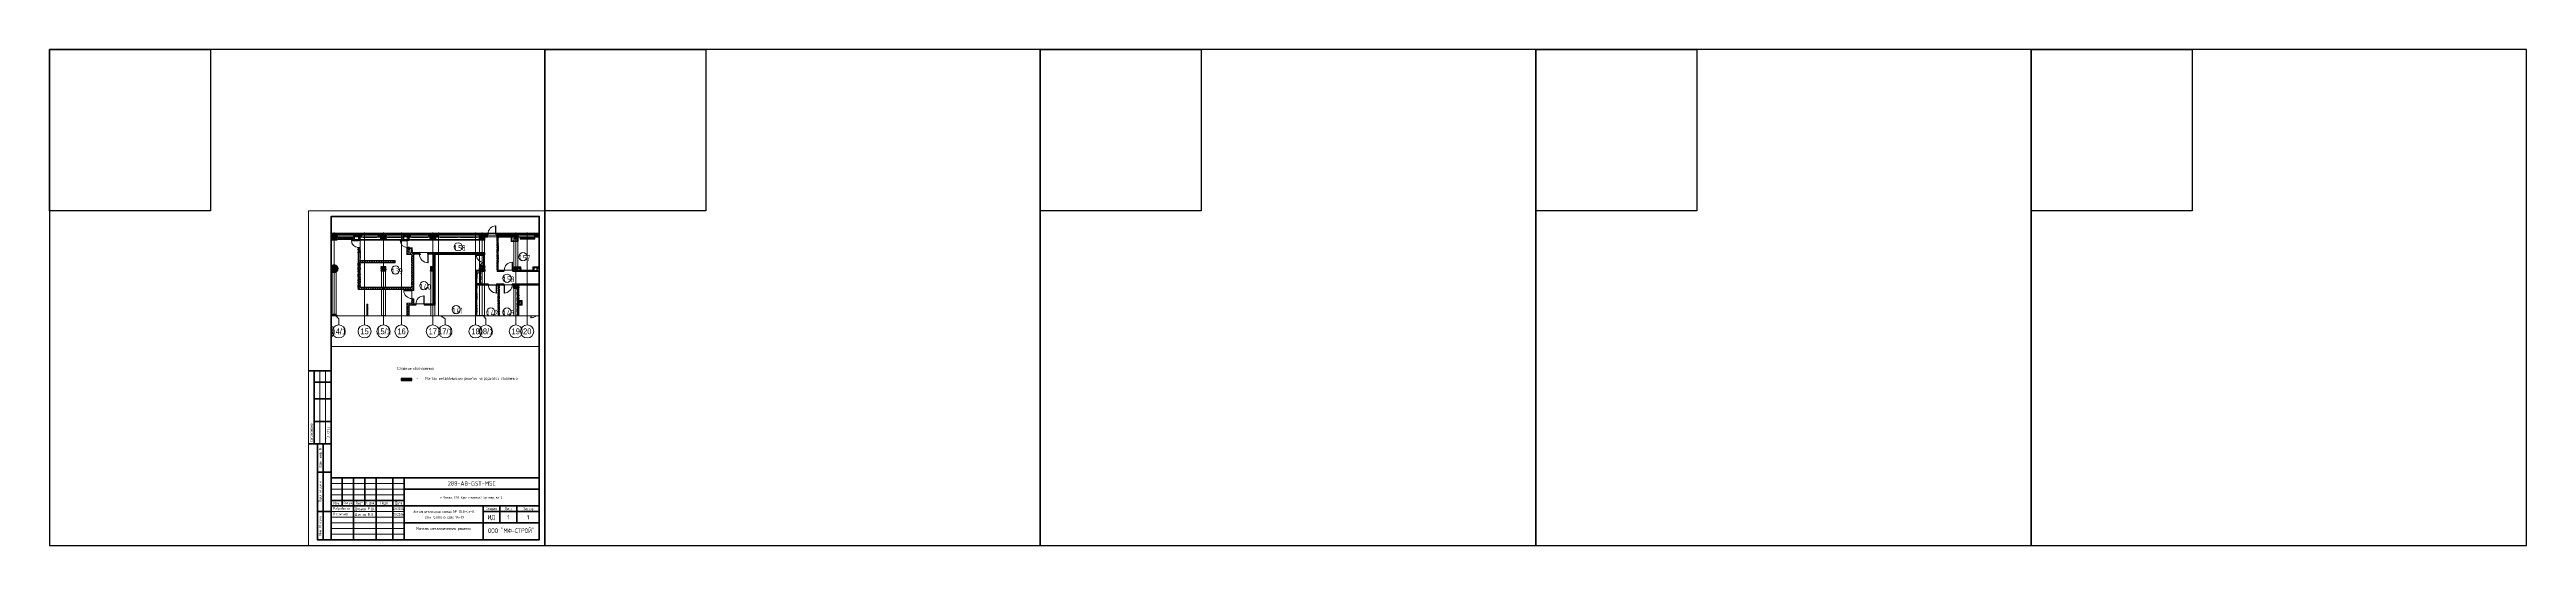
# Paper-space layout '10.8Ршт' of a CAD drawing. Header units: millimetres. Extents: x -143 to 2057, y 0 to 440.
# The model-space entities are those that its viewports show. They can reach past a viewport. Long polylines and large blocks are cut down to what shows.
import ezdxf
from ezdxf.enums import TextEntityAlignment as Align

# ---------------------------------------------------------------- set-up
doc = ezdxf.new("R2018")
doc.units = ezdxf.units.MM
doc.linetypes.add('Штрих короткий', pattern=[600, 300, -300])
for name, color, linetype, lineweight in [('10.5) Решетки на радиатор', 200, 'Continuous', 60), ('A-AREA-BNDY', 7, 'Continuous', 5), ('A-AREA-IDEN', 7, 'Continuous', 9), ('A-DETL-GENF', 7, 'Continuous', 9), ('A-DOOR-2', 7, 'Continuous', 5), ('A-DOOR-FRAM-2', 7, 'Continuous', 5), ('A-FLOR', 7, 'Continuous', 9), ('A-GENM', 7, 'Continuous', 9), ('A-GLAZ', 7, 'Continuous', 9), ('A-GLAZ-1', 7, 'Continuous', 5), ('A-GLAZ-CURT', 7, 'Continuous', 9), ('A-GLAZ-CURT-1', 7, 'Continuous', 5), ('A-GLAZ-CURT-2', 7, 'Continuous', 20), ('A-GLAZ-CWMG', 7, 'Continuous', 9), ('A-GLAZ-CWMG-1', 7, 'Continuous', 20), ('A-WALL', 7, 'Continuous', 5), ('I-WALL', 7, 'Continuous', 5), ('S-COLS', 7, 'Continuous', 9), ('S-COLS-1', 7, 'Continuous', 5), ('Оси', 7, 'Continuous', 9), ('Оси-1', 7, 'Continuous', 20)]:
    doc.layers.add(name, color=color, linetype=linetype, lineweight=lineweight)
for name, color, linetype, lineweight, true_color in [('A-DOOR-1', 7, 'Continuous', 5, 0xc0c0c0), ('A-DOOR-5', 7, 'Continuous', 5, 0xb2b8bf), ('A-DOOR-6', 7, 'Continuous', 5, 0xe2e8ef), ('A-DOOR-7', 7, 'Штрих короткий', 5, 0xc0c0c0), ('A-DOOR-FRAM-1', 7, 'Continuous', 5, 0xc0c0c0), ('A-WALL-1', 9, 'Continuous', 5, 0x808080), ('A-WALL-FNSH-1', 9, 'Continuous', 5, 0x808080), ('M-EQPM-1', 7, 'Continuous', 9, 0xb2b2b2)]:
    doc.layers.add(name, color=color, linetype=linetype, lineweight=lineweight, true_color=true_color)
doc.layers.add('A-FLOR-PATT-1', color=7, linetype='Continuous', lineweight=9, true_color=0xeef6ff, transparency=0.5)
doc.styles.add('Arial', font='arial.ttf', dxfattribs={"width": 0.9, "height": 700})
doc.styles.get("Standard").update_dxf_attribs({"font": 'arial.ttf'})
doc.styles.add('СПДС', font='ГОСТ тип А.ttf', dxfattribs={"width": 0.9})
pattern_1 = [(45, (64.7, -136.06), (-114.04925, 114.04925), []), (45, (178.75, -136.06), (-114.04925, 114.04925), [201.612, -40.322, 6.706, -33.617])]
pattern_2 = [(135, (64.7, -136.06), (-150.8683, -150.8683), [213.36, -35.56, 7.112, -35.56]), (135, (64.7, 14.71), (-150.8683, -150.8683), []), (50, (64.7, -136.06), (255.05767, -22.3145), [26.67, -293.37]), (355, (64.7, -136.06), (-49.3404, 267.4791), [21.336, -234.696]), (100.451, (85.96, -137.92), (205.7195, 245.16356), [22.666, -249.326]), (46.184, (64.7, -64.94), (379.511, -58.86), [40.005, -440.055]), (96.636, (96.33, -69.85), (332.3634, 346.3991), [33.999, -373.989]), (351.184, (64.7, -64.94), (332.3669, 346.3953), [32.004, -352.044]), (21, (100.26, -82.72), (212.26017, -143.1711), [26.67, -293.37]), (326, (100.26, -82.72), (86.5224, 257.8632), [21.336, -234.696]), (71.451, (117.95, -94.65), (298.78395, 114.6901), [22.666, -249.326]), (37.5, (64.7, -136.06), (4.32385, 118.37751), [6.706, -225.146, 6.706, -231.546, -235.585]), (37.5, (64.7, -136.06), (4.32385, 118.37751), [-470.103, 6.706, -228.879]), (7.5, (64.7, -136.06), (93.54758, 140.2533), [6.706, -129.134, 6.706, -219.812, -89.789]), (7.5, (64.7, -136.06), (93.54758, 140.2533), [-362.356, 6.706, -83.083]), (327.5, (-14.6, -136.06), (189.82734, -8.02019), [6.706, -82.194, 6.706, -270.662, -368.046]), (327.5, (-14.6, -136.06), (189.82734, -8.02019), [-366.268, 6.706, -361.34]), (317.5, (-50.16, -136.06), (207.38114, 35.59764), [6.706, -108.864, 6.706, -177.495, -261.366]), (317.5, (-50.16, -136.06), (207.38114, 35.59764), [-299.771, 6.706, -254.66])]
pattern_3 = [(135, (64.7, -136.06), (-141.42136, -141.42136), [])]
pattern_4 = [(135, (1826.41, 164.685), (-14.14214, -14.14214), []), (225, (1826.41, 164.685), (14.14214, -14.14214), [])]
pattern_5 = [(45, (-296.384, 164.685), (-14.1421, 14.1421), []), (135, (-296.384, 164.685), (-14.1421, -14.1421), [])]
pattern_6 = [(135, (1751.41, 114.685), (-14.14214, -14.14214), []), (225, (1751.41, 114.685), (14.14214, -14.14214), [])]
pattern_7 = [(45, (-371.384, 114.685), (-14.1421, 14.1421), []), (135, (-371.384, 114.685), (-14.1421, -14.1421), [])]
pattern_8 = [(45, (64.7, -136.06), (-141.42136, 141.42136), []), (135, (64.7, -136.06), (-141.42136, -141.42136), [])]
pattern_9 = [(0, (64.7, -136.06), (243.84, 60.96), [20.117, -162.763, 20.117, -162.763, -975.36]), (0, (64.7, -136.06), (243.84, 60.96), [-365.76, 20.117, -345.643, 20.117, -162.763, -426.72]), (0, (64.7, -136.06), (243.84, 60.96), [-914.4, 20.117, -101.803, 20.117, -284.683]), (120, (156.14, -105.58), (-174.71291, 180.691634), [20.117, -162.763, 20.117, -162.763, -975.36]), (120, (156.14, -105.58), (-174.71291, 180.691634), [-365.76, 20.117, -345.643, 20.117, -162.763, -426.72]), (120, (156.14, -105.58), (-174.71291, 180.691634), [-914.4, 20.117, -101.803, 20.117, -284.683]), (240, (186.62, 16.34), (-69.12709, -241.651634), [20.117, -162.763, 20.117, -162.763, -975.36]), (240, (186.62, 16.34), (-69.12709, -241.651634), [-365.76, 20.117, -345.643, 20.117, -162.763, -426.72]), (240, (186.62, 16.34), (-69.12709, -241.651634), [-914.4, 20.117, -101.803, 20.117, -284.683])]
pattern_10 = [(45, (64.7, -136.06), (-212.132, 212.132), []), (135, (64.7, -136.06), (-212.132, -212.132), [])]

# ---------------------------------------------------------------- blocks, each defined once
blk = doc.blocks.new('*U2454')
at = {"color": 4}
blk.add_lwpolyline([(-220, -220), (220, -220), (220, 220), (-220, 220)], close=True, dxfattribs=at)
at = {"color": 3}
blk.add_lwpolyline([(-220, 220), (-77, 220), (-77, 77), (-220, 77)], close=True, dxfattribs=at)
blk = doc.blocks.new('*U2456')
at = {"color": 0, "linetype": 'ByBlock', "lineweight": -2, "transparency": 16777216}
for p in [(0, 0), (440, 0), (880, 0), (1320, 0), (1760, 0)]:
    blk.add_blockref('*U2454', p, dxfattribs=at)
blk = doc.blocks.new('*U2106')
at = {"lineweight": 0}
blk.add_lwpolyline([(-205, -5), (5, -5), (5, 292), (-205, 292)], close=True, dxfattribs=at)
at = {"color": 0, "linetype": 'Continuous', "lineweight": 50}
blk.add_lwpolyline([(-185, 287), (0, 287), (0, 0), (-185, 0)], close=True, dxfattribs=at)
at = {"lineweight": 35}
for points in [[(-185, 150), (-205, 150)], [(-200, 85), (-200, 150)], [(-185, 140), (-200, 140)], [(-185, 125), (-200, 125)], [(-185, 105), (-200, 105)], [(-185, 85), (-205, 85)], [(-185, 85), (-197, 85), (-197, 0), (-185, 0)], [(-192, 0), (-192, 85)], [(-185, 60), (-197, 60)], [(-175, 55), (-175, 30)], [(-165, 55), (-165, 0)], [(-155, 55), (-155, 30)], [(-145, 55), (-145, 0)], [(-130, 55), (-130, 0)], [(-120, 55), (-120, 0)], [(-120, 45), (0, 45)], [(-185, 25), (-197, 25)], [(-185, 35), (-120, 35)], [(-185, 30), (0, 30)], [(-50, 30), (-50, 0)], [(-50, 25), (0, 25)], [(-35, 30), (-35, 15)], [(-20, 30), (-20, 15)], [(-120, 15), (0, 15)]]:
    blk.add_lwpolyline(points, dxfattribs=at)
at = {"lineweight": 18}
for points in [[(-195, 85), (-195, 150)], [(-190, 85), (-190, 150)], [(-185, 50), (-120, 50)], [(-185, 45), (-120, 45)], [(-185, 40), (-120, 40)], [(-185, 25), (-120, 25)], [(-185, 20), (-120, 20)], [(-185, 15), (-120, 15)], [(-185, 10), (-120, 10)], [(-185, 5), (-120, 5)]]:
    blk.add_lwpolyline(points, dxfattribs=at)
at = {"lineweight": 35}
blk.add_lwpolyline([(-185, 0), (0, 0), (0, 55), (-185, 55)], close=True, dxfattribs=at)
at = {"lineweight": 0}
blk.add_lwpolyline([(0, -5), (5, -5), (5, 0)], dxfattribs=at)
at = {"lineweight": -2, "char_height": 2.5, "attachment_point": 5, "rotation": 90, "style": 'СПДС'}
for s, insert, width in [('Согласовано', (-202.5, 95), 19.991), ('Гл. спец.', (-187.5, 95), 19.991), ('Взам. инв. N', (-194.5, 72.5), 24.991), ('Подл. и дата', (-194.5, 42.5), 34.991), ('Инв. N подл.', (-194.5, 12.5), 24.991)]:
    blk.add_mtext(s, dxfattribs=dict(at, insert=insert, width=width))
at = {"lineweight": -2, "char_height": 2.5, "style": 'СПДС'}
for s, insert, width, attachment_point in [('Разработал', (-183.1, 27.5), 17.953, 4), ('Проверил', (-183.1, 22.5), 17.953, 4), ('Изм.', (-180, 32.5), 10, 5), ('Кол.уч.', (-170, 32.5), 10, 5), ('Лист', (-160, 32.5), 10, 5), ('N док.', (-150, 32.5), 10, 5), ('Подп.', (-137.5, 32.5), 15, 5), ('Дата', (-125, 32.5), 10, 5), ('Стадия', (-42.5, 27.5), 15, 5), ('Лист', (-27.5, 27.5), 15, 5), ('Листов', (-10, 27.5), 20, 5)]:
    blk.add_mtext(s, dxfattribs=dict(at, insert=insert, width=width, attachment_point=attachment_point))
at = {"insert": (-60.2, 37.2), "char_height": 2.2, "attachment_point": 5, "style": 'СПДС'}
blk.add_mtext_dynamic_manual_height_columns('г.Москва, САО, Кронштадтский бульвар, вл.14', width=118.293, gutter_width=0, heights=[12.8], dxfattribs=at)
at = {"lineweight": 30, "style": '', "width": 0.9, "flags": 104}
blk.add_attdef('ШАПКА', text='', height=3, dxfattribs=at).set_placement((-135, 281), align=Align.MIDDLE_CENTER)
at = {"style": 'СПДС'}
for tag, height, p in [('ШИФР_ПРОЕКТА', 4, (-60, 50)), ('НАИМЕНОВАНИЕ_ОБЪЕКТА', 2.5, (-85, 25)), ('СТАДИЯ', 4, (-42.5, 20)), ('ЛИСТ_первый', 4, (-27.5, 20)), ('ЛИСТОВ', 4, (-10, 20)), ('НАИМЕНОВАНИЕ_ОБЪЕКТА2', 2.5, (-85, 20)), ('НАИМЕНОВАНИЕ_ЧЕРТЕЖА2', 2.5, (-85, 5)), ('НАИМЕНОВАНИЕ_ЧЕРТЕЖА1', 2.5, (-85, 10)), ('ОРГАНИЗАЦИЯ_РАЗРАБОТЧИК1', 4, (-25, 8.1))]:
    blk.add_attdef(tag, text='', height=height, dxfattribs=at).set_placement(p, align=Align.MIDDLE_CENTER)
for tag, p in [('РАЗРАБОТЧИК', (-164, 27.5)), ('РУК.ГРУППЫ', (-164, 22.5))]:
    blk.add_attdef(tag, text='', height=2.5, dxfattribs=at).set_placement(p, align=Align.MIDDLE_LEFT)
at = {"style": 'СПДС', "width": 0.9}
for tag, p in [('ДАТА1', (-129.6, 26.4)), ('ДАТА2', (-129.6, 21.4))]:
    blk.add_attdef(tag, p, '', height=2.3, dxfattribs=at)
blk = doc.blocks.new('BSC_Колонна _Прямоугольная - 600х600-V21-Объем проектирования 1 этажа')
at = {"layer": 'S-COLS-1'}
h = blk.add_hatch(dxfattribs=at)
h.set_pattern_fill('FP_31', color=256, style=0, pattern_type=2)
h.set_pattern_definition([(45, (-66460, -17000), (-114.04925, 114.04925), []), (45, (-66345.95, -17000), (-114.04925, 114.04925), [201.613, -40.323, 6.706, -33.617])])
h.paths.add_polyline_path([(300, -300), (300, 300), (-300, 300), (-300, -300)])
for p, q in [((300, 300), (-300, 300)), ((-300, 300), (-300, -300)), ((300, -300), (300, 300)), ((-300, -300), (300, -300))]:
    blk.add_line(p, q, dxfattribs=at)
blk = doc.blocks.new('Системная панель - Стекло - 70мм-31693610-Объем проектирования 1 этажа')
at = {"layer": 'A-GLAZ-CURT-1'}
h = blk.add_hatch(dxfattribs=at)
h.set_pattern_fill('FP_50', color=256, style=0, pattern_type=2)
h.set_pattern_definition([(225, (66247.5, 24715), (565.685, -565.685), [400, -1200]), (225, (66647.5, 24915), (565.685, -565.685), [1200, -400]), (225, (65847.5, 25115), (565.685, -565.685), [400, -1200])])
h.paths.add_polyline_path([(358, 35), (-543, 35), (-543, -35), (543, -35), (543, 35), (505, 35)])
at = {"layer": 'A-GLAZ-CURT-2'}
for p, q in [((543, 35), (-543, 35)), ((-543, 35), (-543, -35)), ((543, -35), (543, 35)), ((-543, -35), (543, -35))]:
    blk.add_line(p, q, dxfattribs=at)
blk = doc.blocks.new('Прямоугольный импост - Импост структурный с накладкой - 160мм Темный-32302292-Объем проектирования 1 этажа')
at = {"layer": 'A-GLAZ-CWMG-1'}
for p, q in [((-50, 40), (-50, 140)), ((-50, 140), (0, 140)), ((-40, 40), (-50, 40)), ((-50, -17), (-50, 0)), ((-50, 0), (-40, 0)), ((-40, 0), (-40, 40)), ((-10, 40), (-10, 0)), ((0, 40), (-10, 40)), ((-10, 0), (0, 0)), ((0, 140), (0, 40)), ((0, 0), (0, -17)), ((0, -17), (-50, -17))]:
    blk.add_line(p, q, dxfattribs=at)
blk = doc.blocks.new('110_Дверь_СКБ_1Ст_Внутренняя1 - Д-11л 950х2100-32173567-Объем проектирования 1 этажа')
at = {"layer": 'A-DOOR-2'}
h = blk.add_hatch(dxfattribs=at)
h.set_pattern_fill('FP_33', color=256, style=0, pattern_type=2)
h.set_pattern_definition(pattern_4)
h.paths.add_polyline_path([(462.5, 100), (462.5, -100), (487.5, -100), (487.5, 100), (467.5, 100)])
at = {"layer": 'A-DOOR-FRAM-2'}
h = blk.add_hatch(dxfattribs=at)
h.set_pattern_fill('FP_34', color=256, style=0, pattern_type=2)
h.set_pattern_definition(pattern_5)
h.paths.add_polyline_path([(-462.5, -100), (-437.5, -100), (-437.5, 100), (-462.5, 100), (-462.5, 7)])
at = {"layer": 'A-DOOR-1'}
for p, q in [((437.5, 950), (397.5, 950)), ((397.5, 950), (397.5, 100)), ((397.5, 100), (437.5, 100)), ((437.5, 100), (437.5, 950))]:
    blk.add_line(p, q, dxfattribs=at)
blk.add_arc((437.5, 100), 850, 90, 180, dxfattribs=at)
at = {"layer": 'A-DOOR-FRAM-1'}
for p, q in [((-422.5, 108), (-492.5, 108)), ((-492.5, 108), (-492.5, 100)), ((-492.5, 100), (-422.5, 100)), ((-437.5, 100), (-462.5, 100)), ((-462.5, 100), (-462.5, -100)), ((-412.5, 100), (-437.5, 100)), ((-437.5, 100), (-437.5, 20)), ((-437.5, -100), (-437.5, 100)), ((-422.5, 100), (-437.5, 100)), ((-437.5, 100), (-437.5, 99)), ((-437.5, 99), (-422.5, 99)), ((-437.5, 20), (-402.5, 20)), ((-422.5, 20), (-437.5, 20)), ((-437.5, 20), (-437.5, -100)), ((-422.5, 100), (-422.5, 108)), ((-422.5, 99), (-422.5, 100)), ((-422.5, -100), (-422.5, 20)), ((-412.5, 60), (-412.5, 100)), ((-402.5, 60), (-412.5, 60)), ((-402.5, 20), (-402.5, 60)), ((437.5, 60), (427.5, 60)), ((427.5, 60), (427.5, 20)), ((427.5, 20), (462.5, 20)), ((437.5, 100), (437.5, 60)), ((462.5, 100), (437.5, 100)), ((517.5, 108), (447.5, 108)), ((447.5, 108), (447.5, 100)), ((462.5, 100), (447.5, 100)), ((447.5, 100), (447.5, 99)), ((447.5, 100), (517.5, 100)), ((447.5, 99), (462.5, 99)), ((462.5, 20), (447.5, 20)), ((447.5, 20), (447.5, -100)), ((462.5, 20), (462.5, 100)), ((487.5, 100), (462.5, 100)), ((462.5, 100), (462.5, -100)), ((462.5, 99), (462.5, 100)), ((462.5, -100), (462.5, 20)), ((487.5, -100), (487.5, 100)), ((517.5, 100), (517.5, 108)), ((-422.5, -100), (-492.5, -100)), ((-492.5, -100), (-492.5, -108)), ((-492.5, -108), (-422.5, -108)), ((-462.5, -100), (-437.5, -100)), ((-437.5, -100), (-422.5, -100)), ((-422.5, -108), (-422.5, -100)), ((447.5, -100), (462.5, -100)), ((517.5, -100), (447.5, -100)), ((447.5, -100), (447.5, -108)), ((447.5, -108), (517.5, -108)), ((462.5, -100), (487.5, -100)), ((517.5, -108), (517.5, -100))]:
    blk.add_line(p, q, dxfattribs=at)
blk = doc.blocks.new('Системная панель - Стекло - 70мм-31693619-Объем проектирования 1 этажа')
at = {"layer": 'A-GLAZ-CURT-1'}
h = blk.add_hatch(dxfattribs=at)
h.set_pattern_fill('FP_58', color=256, style=0, pattern_type=2)
h.set_pattern_definition([(225, (61517.5, 24715), (565.685, -565.685), [400, -1200]), (225, (61917.5, 24915), (565.685, -565.685), [1200, -400]), (225, (61117.5, 25115), (565.685, -565.685), [400, -1200])])
h.paths.add_polyline_path([(548, 35), (-548, 35), (-548, -35), (548, -34), (548, 25)])
at = {"layer": 'A-GLAZ-CURT-2'}
for p, q in [((548, 35), (-548, 35)), ((-548, 35), (-548, -35)), ((548, -35), (548, 35)), ((-548, -35), (548, -35))]:
    blk.add_line(p, q, dxfattribs=at)
blk = doc.blocks.new('Прямоугольный импост - 50 x 70 мм-23766079-Объем проектирования 1 этажа')
at = {"layer": 'A-GLAZ-CWMG-1'}
for p, q in [((-35, 35), (35, 35)), ((-35, -35), (-35, 35)), ((35, 35), (35, -35)), ((35, -35), (-35, -35))]:
    blk.add_line(p, q, dxfattribs=at)
blk = doc.blocks.new('BSC_Колонна _Прямоугольная - 500х500-V49-Объем проектирования 1 этажа')
at = {"layer": 'S-COLS-1'}
h = blk.add_hatch(dxfattribs=at)
h.set_pattern_fill('FP_73', color=256, style=0, pattern_type=2)
h.set_pattern_definition([(45, (-73790, -22950), (-114.04925, 114.04925), []), (45, (-73675.95, -22950), (-114.04925, 114.04925), [201.613, -40.323, 6.706, -33.617])])
h.paths.add_polyline_path([(250, -250), (250, 250), (-250, 250), (-250, -250), (157, -250)])
for p, q in [((250, 250), (-250, 250)), ((-250, 250), (-250, -250)), ((250, -250), (250, 250)), ((-250, -250), (250, -250))]:
    blk.add_line(p, q, dxfattribs=at)
blk = doc.blocks.new('BSC_Колонна _Прямоугольная - 500х500-V50-Объем проектирования 1 этажа')
at = {"layer": 'S-COLS-1'}
h = blk.add_hatch(dxfattribs=at)
h.set_pattern_fill('FP_74', color=256, style=0, pattern_type=2)
h.set_pattern_definition([(45, (-70560, -22950), (-114.04925, 114.04925), []), (45, (-70445.95, -22950), (-114.04925, 114.04925), [201.613, -40.323, 6.706, -33.617])])
h.paths.add_polyline_path([(103, -250), (250, -250), (250, 250), (-250, 250), (-250, -250)])
for p, q in [((250, 250), (-250, 250)), ((-250, 250), (-250, -250)), ((250, -250), (250, 250)), ((-250, -250), (250, -250))]:
    blk.add_line(p, q, dxfattribs=at)
blk = doc.blocks.new('Системная панель - Стекло - 70мм-31693620-Объем проектирования 1 этажа')
at = {"layer": 'A-GLAZ-CURT-1'}
h = blk.add_hatch(dxfattribs=at)
h.set_pattern_fill('FP_77', color=256, style=0, pattern_type=2)
h.set_pattern_definition([(225, (63885, 24715), (565.685, -565.685), [400, -1200]), (225, (64285, 24915), (565.685, -565.685), [1200, -400]), (225, (63485, 25115), (565.685, -565.685), [400, -1200])])
h.paths.add_polyline_path([(-560, 35), (-560, -35), (560, -35), (560, 35)])
at = {"layer": 'A-GLAZ-CURT-2'}
for p, q in [((560, 35), (-560, 35)), ((-560, 35), (-560, -35)), ((560, -35), (560, 35)), ((-560, -35), (560, -35))]:
    blk.add_line(p, q, dxfattribs=at)
blk = doc.blocks.new('PNS_Панель прямоугольная - Нр_Стекло - 40мм-32305525-Объем проектирования 1 этажа')
at = {"layer": 'A-GLAZ-1'}
for p, q in [((-312.5, 0), (312.5, 0)), ((-227.5, 0), (-302.5, 0)), ((-302.5, -40), (302.5, -40))]:
    blk.add_line(p, q, dxfattribs=at)
blk = doc.blocks.new('Прямоугольный импост - Импост структурный с накладкой - 160мм Темный-32302294-Объем проектирования 1 этажа')
at = {"layer": 'A-GLAZ-CWMG-1'}
for p, q in [((-25, 40), (-25, 140)), ((-25, 140), (25, 140)), ((-15, 40), (-25, 40)), ((-25, -17), (-25, 0)), ((-25, 0), (-15, 0)), ((-15, 0), (-15, 40)), ((15, 40), (15, 0)), ((25, 40), (15, 40)), ((15, 0), (25, 0)), ((25, 140), (25, 40)), ((25, 0), (25, -17)), ((25, -17), (-25, -17))]:
    blk.add_line(p, q, dxfattribs=at)
blk = doc.blocks.new('Прямоугольный импост - 50 x 70 мм-V67-Объем проектирования 1 этажа')
at = {"layer": 'A-GLAZ-CWMG-1'}
for p, q in [((-35, 35), (35, 35)), ((-35, -35), (-35, 35)), ((35, 35), (35, -35)), ((35, -35), (-35, -35))]:
    blk.add_line(p, q, dxfattribs=at)
blk = doc.blocks.new('Дверь_Витражная_остекление_ - В-6 витраж-32305533-Объем проектирования 1 этажа')
at = {"layer": 'A-DETL-GENF'}
for p, q in [((-535, 1080), (-490, 1080)), ((-535, 1080), (-535, 17)), ((-490, 1080), (-535, 1080)), ((-535, 1080), (-535, 17)), ((-535, 1000), (-490, 1000)), ((-535, 90), (-490, 90)), ((-525, 1000), (-525, 90)), ((-490, 10), (-525, 10)), ((-525, 10), (-490, 10)), ((-480, 10), (-525, 10)), ((-490, 1080), (-490, 10)), ((-490, 10), (-490, 1080)), ((-481, 1000), (-481, 90)), ((-480, 0), (-480, 10)), ((401, 64), (401, 19)), ((561, 54), (401, 54)), ((525, 10), (401, 10)), ((480, -60), (480, 10)), ((480, 10), (525, 10)), ((481, 19), (481, 64)), ((481, 64), (481, 19)), ((561, 64), (561, 19)), ((-525, -60), (-480, -60)), ((-480, -60), (-480, -20)), ((525, -60), (480, -60))]:
    blk.add_line(p, q, dxfattribs=at)
at = {"layer": 'A-DOOR-6'}
blk.add_line((-535, 1080), (-535, 17), dxfattribs=at)
blk.add_arc((-535, 10), 1070, 0.37674, 90, dxfattribs=at)
blk = doc.blocks.new('Прямоугольный импост - Импост структурный с накладкой - 160мм Темный-V72-Объем проектирования 1 этажа')
at = {"layer": 'A-GLAZ-CWMG-1'}
for p, q in [((-25, 40), (-25, 140)), ((-25, 140), (25, 140)), ((-15, 40), (-25, 40)), ((-25, -17), (-25, 0)), ((-25, 0), (-15, 0)), ((-15, 0), (-15, 40)), ((15, 40), (15, 0)), ((25, 40), (15, 40)), ((15, 0), (25, 0)), ((25, 140), (25, 40)), ((25, 0), (25, -17)), ((25, -17), (-25, -17))]:
    blk.add_line(p, q, dxfattribs=at)
blk = doc.blocks.new('110_Дверь_СКБ_1Ст_Внутренняя1 - Д-11 1100x2100h_кладовые _все__ коридор _между помещениями блока столовой__ моечные _все_-32089444-Объем проектирования 1 этажа')
at = {"layer": 'A-DOOR-2'}
h = blk.add_hatch(dxfattribs=at)
h.set_pattern_fill('FP_44', color=256, style=0, pattern_type=2)
h.set_pattern_definition(pattern_6)
h.paths.add_polyline_path([(537.5, -50), (562.5, -50), (562.5, 50), (537.5, 48.6)])
at = {"layer": 'A-DOOR-FRAM-2'}
h = blk.add_hatch(dxfattribs=at)
h.set_pattern_fill('FP_45', color=256, style=0, pattern_type=2)
h.set_pattern_definition(pattern_7)
h.paths.add_polyline_path([(-537.5, -50), (-512.5, -50), (-512.5, 50), (-537.5, 50)])
at = {"layer": 'A-DOOR-1'}
for p, q in [((512.5, 1050), (472.5, 1050)), ((472.5, 1050), (472.5, 50)), ((472.5, 50), (512.5, 50)), ((512.5, 50), (512.5, 1050))]:
    blk.add_line(p, q, dxfattribs=at)
blk.add_arc((512.5, 50), 1000, 90, 180, dxfattribs=at)
at = {"layer": 'A-DOOR-FRAM-1'}
for p, q in [((-497.5, 58), (-567.5, 58)), ((-567.5, 58), (-567.5, 50)), ((-567.5, 50), (-497.5, 50)), ((-512.5, 50), (-537.5, 50)), ((-537.5, 50), (-537.5, -50)), ((-487.5, 50), (-512.5, 50)), ((-512.5, 50), (-512.5, -30)), ((-512.5, -50), (-512.5, 50)), ((-497.5, 50), (-512.5, 50)), ((-512.5, 50), (-512.5, 49)), ((-512.5, 49), (-497.5, 49)), ((-497.5, 50), (-497.5, 58)), ((-497.5, 49), (-497.5, 50)), ((-487.5, 10), (-487.5, 50)), ((-477.5, 10), (-487.5, 10)), ((-477.5, -30), (-477.5, 10)), ((512.5, 10), (502.5, 10)), ((502.5, 10), (502.5, -30)), ((512.5, 50), (512.5, 10)), ((537.5, 50), (512.5, 50)), ((592.5, 58), (522.5, 58)), ((522.5, 58), (522.5, 50)), ((537.5, 50), (522.5, 50)), ((522.5, 50), (522.5, 49)), ((522.5, 50), (592.5, 50)), ((522.5, 49), (537.5, 49)), ((537.5, -30), (537.5, 50)), ((562.5, 50), (537.5, 50)), ((537.5, 50), (537.5, -50)), ((537.5, 49), (537.5, 50)), ((562.5, -50), (562.5, 50)), ((592.5, 50), (592.5, 58)), ((-497.5, -50), (-567.5, -50)), ((-567.5, -50), (-567.5, -58)), ((-567.5, -58), (-497.5, -58)), ((-537.5, -50), (-512.5, -50)), ((-512.5, -30), (-477.5, -30)), ((-497.5, -30), (-512.5, -30)), ((-512.5, -30), (-512.5, -50)), ((-512.5, -50), (-497.5, -50)), ((-497.5, -50), (-497.5, -30)), ((-497.5, -58), (-497.5, -50)), ((502.5, -30), (537.5, -30)), ((537.5, -30), (522.5, -30)), ((522.5, -30), (522.5, -50)), ((522.5, -50), (537.5, -50)), ((592.5, -50), (522.5, -50)), ((522.5, -50), (522.5, -58)), ((522.5, -58), (592.5, -58)), ((537.5, -50), (537.5, -30)), ((537.5, -50), (562.5, -50)), ((592.5, -58), (592.5, -50))]:
    blk.add_line(p, q, dxfattribs=at)
blk = doc.blocks.new('110_Дверь_СКБ_1Ст_Внутренняя1 - Д-11п 1100x2100h_кладовые _все__ коридор _между помещениями блока столовой__ моечные _все_ 2-32102277-Объем проектирования 1 этажа')
at = {"layer": 'A-DOOR-2'}
h = blk.add_hatch(dxfattribs=at)
h.set_pattern_fill('FP_44', color=256, style=0, pattern_type=2)
h.set_pattern_definition(pattern_6)
h.paths.add_polyline_path([(537.5, -50), (562.5, -50), (562.5, 50), (537.5, 50)])
at = {"layer": 'A-DOOR-FRAM-2'}
h = blk.add_hatch(dxfattribs=at)
h.set_pattern_fill('FP_45', color=256, style=0, pattern_type=2)
h.set_pattern_definition(pattern_7)
h.paths.add_polyline_path([(-512.5, -50), (-512.5, 50), (-537.5, 50), (-537.5, -50)])
at = {"layer": 'A-DOOR-1'}
for p, q in [((-487.5, 1050), (-487.5, 50)), ((-447.5, 1050), (-487.5, 1050)), ((-487.5, 50), (-447.5, 50)), ((-447.5, 50), (-447.5, 1050))]:
    blk.add_line(p, q, dxfattribs=at)
blk.add_arc((-487.5, 50), 1000, 360, 90, dxfattribs=at)
at = {"layer": 'A-DOOR-FRAM-1'}
for p, q in [((-497.5, 58), (-567.5, 58)), ((-567.5, 58), (-567.5, 50)), ((-567.5, 50), (-497.5, 50)), ((-512.5, 50), (-537.5, 50)), ((-537.5, 50), (-537.5, -50)), ((-487.5, 50), (-512.5, 50)), ((-512.5, 50), (-512.5, -30)), ((-512.5, -50), (-512.5, 50)), ((-497.5, 50), (-512.5, 50)), ((-512.5, 50), (-512.5, 49)), ((-512.5, 49), (-497.5, 49)), ((-497.5, 50), (-497.5, 58)), ((-497.5, 49), (-497.5, 50)), ((-487.5, 10), (-487.5, 50)), ((-477.5, 10), (-487.5, 10)), ((-477.5, -30), (-477.5, 10)), ((512.5, 10), (502.5, 10)), ((502.5, 10), (502.5, -30)), ((512.5, 50), (512.5, 10)), ((537.5, 50), (512.5, 50)), ((592.5, 58), (522.5, 58)), ((522.5, 58), (522.5, 50)), ((537.5, 50), (522.5, 50)), ((522.5, 50), (522.5, 49)), ((522.5, 50), (592.5, 50)), ((522.5, 49), (537.5, 49)), ((537.5, -30), (537.5, 50)), ((562.5, 50), (537.5, 50)), ((537.5, 50), (537.5, -50)), ((537.5, 49), (537.5, 50)), ((562.5, -50), (562.5, 50)), ((592.5, 50), (592.5, 58)), ((-497.5, -50), (-567.5, -50)), ((-567.5, -50), (-567.5, -58)), ((-567.5, -58), (-497.5, -58)), ((-537.5, -50), (-512.5, -50)), ((-512.5, -30), (-477.5, -30)), ((-497.5, -30), (-512.5, -30)), ((-512.5, -30), (-512.5, -50)), ((-512.5, -50), (-497.5, -50)), ((-497.5, -50), (-497.5, -30)), ((-497.5, -58), (-497.5, -50)), ((502.5, -30), (537.5, -30)), ((537.5, -30), (522.5, -30)), ((522.5, -30), (522.5, -50)), ((522.5, -50), (537.5, -50)), ((592.5, -50), (522.5, -50)), ((522.5, -50), (522.5, -58)), ((522.5, -58), (592.5, -58)), ((537.5, -50), (537.5, -30)), ((537.5, -50), (562.5, -50)), ((592.5, -58), (592.5, -50))]:
    blk.add_line(p, q, dxfattribs=at)
blk = doc.blocks.new('Системная панель - Стекло - 70мм-V80-Объем проектирования 1 этажа')
at = {"layer": 'A-GLAZ-CURT-1'}
h = blk.add_hatch(dxfattribs=at)
h.set_pattern_fill('FP_97', color=256, style=0, pattern_type=2)
h.set_pattern_definition([(225, (65075, 24715), (565.685, -565.685), [400, -1200]), (225, (65475, 24915), (565.685, -565.685), [1200, -400]), (225, (64675, 25115), (565.685, -565.685), [400, -1200])])
h.paths.add_polyline_path([(560, 35), (-560, 35), (-560, -35), (560, -35), (560, 25)])
at = {"layer": 'A-GLAZ-CURT-2'}
for p, q in [((560, 35), (-560, 35)), ((-560, 35), (-560, -35)), ((560, -35), (560, 35)), ((-560, -35), (560, -35))]:
    blk.add_line(p, q, dxfattribs=at)
blk = doc.blocks.new('Прямоугольный импост - Импост структурный с накладкой - 160мм Темный-32305521-Объем проектирования 1 этажа')
at = {"layer": 'A-GLAZ-CWMG'}
for p, q in [((58180, 24950), (58785, 24950)), ((58180, 24793), (58785, 24793))]:
    blk.add_line(p, q, dxfattribs=at)
blk = doc.blocks.new('BSC_Колонна _Прямоугольная - 500х500-22732503-Объем проектирования 1 этажа')
at = {"layer": 'S-COLS-1'}
h = blk.add_hatch(dxfattribs=at)
h.set_pattern_fill('FP_105', color=256, style=0, pattern_type=2)
h.set_pattern_definition([(45, (-48460, -17020), (-114.04925, 114.04925), []), (45, (-48345.95, -17020), (-114.04925, 114.04925), [201.613, -40.323, 6.706, -33.617])])
h.paths.add_polyline_path([(-200, -250), (250, -250), (250, 250), (-250, 250), (-250, -250)])
for p, q in [((250, 250), (-250, 250)), ((-250, 250), (-250, -250)), ((250, -250), (250, 250)), ((-250, -250), (250, -250))]:
    blk.add_line(p, q, dxfattribs=at)
blk = doc.blocks.new('BSC_Колонна _Прямоугольная - 500х500-V88-Объем проектирования 1 этажа')
at = {"layer": 'S-COLS-1'}
h = blk.add_hatch(dxfattribs=at)
h.set_pattern_fill('FP_106', color=256, style=0, pattern_type=2)
h.set_pattern_definition([(45, (-54460, -17020), (-114.04925, 114.04925), []), (45, (-54345.95, -17020), (-114.04925, 114.04925), [201.613, -40.323, 6.706, -33.617])])
h.paths.add_polyline_path([(-250, -250), (250, -250), (250, 250), (-250, 250), (-250, -228)])
for p, q in [((250, 250), (-250, 250)), ((-250, 250), (-250, -250)), ((250, -250), (250, 250)), ((-250, -250), (250, -250))]:
    blk.add_line(p, q, dxfattribs=at)
blk = doc.blocks.new('BSC_Колонна _Прямоугольная - 500х500-V89-Объем проектирования 1 этажа')
at = {"layer": 'S-COLS-1'}
h = blk.add_hatch(dxfattribs=at)
h.set_pattern_fill('FP_107', color=256, style=0, pattern_type=2)
h.set_pattern_definition([(45, (-48460, -23000), (-114.04925, 114.04925), []), (45, (-48345.95, -23000), (-114.04925, 114.04925), [201.613, -40.323, 6.706, -33.617])])
h.paths.add_polyline_path([(215, -250), (250, -250), (250, 250), (-250, 250), (-250, -250), (189, -250)])
for p, q in [((250, 250), (-250, 250)), ((-250, 250), (-250, -250)), ((250, -250), (250, 250)), ((-250, -250), (250, -250))]:
    blk.add_line(p, q, dxfattribs=at)
blk = doc.blocks.new('BSC_Колонна _Прямоугольная - 500х500-33455413-Объем проектирования 1 этажа')
at = {"layer": 'S-COLS-1'}
h = blk.add_hatch(dxfattribs=at)
h.set_pattern_fill('FP_108', color=256, style=0, pattern_type=2)
h.set_pattern_definition([(45, (-54460, -23000), (-114.04925, 114.04925), []), (45, (-54345.95, -23000), (-114.04925, 114.04925), [201.613, -40.323, 6.706, -33.617])])
h.paths.add_polyline_path([(-244, -250), (250, -250), (250, 250), (-250, 250), (-250, -250)])
for p, q in [((250, 250), (-250, 250)), ((-250, 250), (-250, -250)), ((250, -250), (250, 250)), ((-250, -250), (250, -250))]:
    blk.add_line(p, q, dxfattribs=at)
blk = doc.blocks.new('GM_Отверстие прямоугольное _в плите_ - Отверстие-21612502-Объем проектирования 1 этажа')
at = {"layer": 'A-GENM'}
for p, q in [((-200, -125), (-200, 125)), ((-200, 125), (200, 125)), ((200, 125), (-200, 125)), ((-200, 125), (-200, -125)), ((-200, -125), (-137, 62)), ((-137, 62), (200, 125))]:
    blk.add_line(p, q, dxfattribs=at)
for start, end in [(360, 180), (180, 360)]:
    blk.add_arc((0, 0), 2.5, start, end, dxfattribs=at)
blk = doc.blocks.new('GM_Отверстие прямоугольное _в плите_ - Отверстие-21605184-Объем проектирования 1 этажа')
at = {"layer": 'A-GENM'}
for p, q in [((-125, 125), (125, 125)), ((125, 125), (-125, 125)), ((-125, -125), (-62.5, 62.5)), ((-62.5, 62.5), (125, 125))]:
    blk.add_line(p, q, dxfattribs=at)
for start, end in [(360, 180), (180, 360)]:
    blk.add_arc((0, 0), 2.5, start, end, dxfattribs=at)
blk = doc.blocks.new('BSC_Колонна _Прямоугольная - 500х500-V131-Объем проектирования 1 этажа')
at = {"layer": 'S-COLS-1'}
h = blk.add_hatch(dxfattribs=at)
h.set_pattern_fill('FP_132', color=256, style=0, pattern_type=2)
h.set_pattern_definition([(45, (-70560, -20900), (-114.04925, 114.04925), []), (45, (-70445.95, -20900), (-114.04925, 114.04925), [201.613, -40.323, 6.706, -33.617])])
h.paths.add_polyline_path([(-250, -250), (250, -250), (250, 250), (-250, 250), (-250, -238)])
for p, q in [((250, 250), (-250, 250)), ((-250, 250), (-250, -250)), ((250, -250), (250, 250)), ((-250, -250), (250, -250))]:
    blk.add_line(p, q, dxfattribs=at)
blk = doc.blocks.new('120_Окно_СКБ_2Ст - 120_Окно_СКБ_2Ст 2100х2400 _мал створка справа_-19092174-Объем проектирования 1 этажа')
at = {"layer": 'A-GLAZ'}
for p, q in [((-1050, -75), (-1050, -5)), ((-1050, -5), (-980, -5)), ((-980, -75), (-1050, -75)), ((-980, -75), (-1000, -75)), ((-1000, -75), (-1000, -85)), ((-1000, -85), (170, -85)), ((170, -85), (-1000, -85)), ((-980, -5), (-980, -75)), ((150, -35), (-980, -35)), ((-980, -35), (-980, -75)), ((-930, -85), (-930, -35)), ((100, -85), (100, -35)), ((150, -75), (150, -5)), ((150, -5), (220, -5)), ((150, -75), (150, -35)), ((220, -75), (150, -75)), ((170, -75), (150, -75)), ((170, -85), (170, -75)), ((220, -75), (200, -75)), ((200, -75), (200, -85)), ((200, -85), (1000, -85)), ((1000, -85), (200, -85)), ((220, -5), (220, -75)), ((980, -35), (220, -35)), ((220, -35), (220, -75)), ((270, -85), (270, -35)), ((930, -85), (930, -35)), ((980, -75), (980, -5)), ((980, -5), (1050, -5)), ((980, -75), (980, -35)), ((1050, -75), (980, -75)), ((1000, -75), (980, -75)), ((1000, -85), (1000, -75)), ((1050, -5), (1050, -75))]:
    blk.add_line(p, q, dxfattribs=at)
at = {"layer": 'A-GLAZ-1'}
for p, q in [((1050, -5), (-1050, -5)), ((-1050, -75), (-1000, -75)), ((-930, -55), (100, -55)), ((100, -65), (-930, -65)), ((170, -75), (200, -75)), ((270, -55), (930, -55)), ((930, -65), (270, -65)), ((1000, -75), (1050, -75))]:
    blk.add_line(p, q, dxfattribs=at)
blk = doc.blocks.new('120_Окно_СКБ_2Ст - 120_Окно_СКБ_2Ст 2300х2400 _мал створка справа_-19949978-Объем проектирования 1 этажа')
at = {"layer": 'A-GLAZ'}
for p, q in [((-1150, -75), (-1150, -5)), ((-1150, -5), (-1080, -5)), ((-1080, -75), (-1150, -75)), ((-1080, -75), (-1100, -75)), ((-1100, -75), (-1100, -85)), ((-1100, -85), (270, -85)), ((270, -85), (-1100, -85)), ((-1080, -5), (-1080, -75)), ((250, -35), (-1080, -35)), ((-1080, -35), (-1080, -75)), ((-1030, -85), (-1030, -35)), ((200, -85), (200, -35)), ((250, -75), (250, -5)), ((250, -5), (320, -5)), ((250, -75), (250, -35)), ((320, -75), (250, -75)), ((270, -75), (250, -75)), ((270, -85), (270, -75)), ((320, -75), (300, -75)), ((300, -75), (300, -85)), ((300, -85), (1100, -85)), ((1100, -85), (300, -85)), ((320, -5), (320, -75)), ((1080, -35), (320, -35)), ((320, -35), (320, -75)), ((370, -85), (370, -35)), ((1030, -85), (1030, -35)), ((1080, -75), (1080, -5)), ((1080, -5), (1150, -5)), ((1080, -75), (1080, -35)), ((1150, -75), (1080, -75)), ((1100, -75), (1080, -75)), ((1100, -85), (1100, -75)), ((1150, -5), (1150, -75))]:
    blk.add_line(p, q, dxfattribs=at)
at = {"layer": 'A-GLAZ-1'}
for p, q in [((1150, -5), (-1150, -5)), ((-1150, -75), (-1100, -75)), ((-1030, -55), (200, -55)), ((200, -65), (-1030, -65)), ((270, -75), (300, -75)), ((370, -55), (1030, -55)), ((1030, -65), (370, -65)), ((1100, -75), (1150, -75))]:
    blk.add_line(p, q, dxfattribs=at)
blk = doc.blocks.new('120_Окно_СКБ_3Ст - 120_Окно_СКБ_3Ст_5100-21641134-Объем проектирования 1 этажа')
at = {"layer": 'A-GLAZ'}
for p, q in [((-2550, -75), (-2550, -5)), ((-2550, -5), (-2480, -5)), ((-2480, -75), (-2550, -75)), ((-2480, -75), (-2500, -75)), ((-2500, -75), (-2500, -85)), ((-2500, -85), (-1700, -85)), ((-1700, -85), (-2500, -85)), ((-2480, -5), (-2480, -75)), ((-1720, -35), (-2480, -35)), ((-2480, -35), (-2480, -75)), ((-2430, -85), (-2430, -35)), ((-1770, -85), (-1770, -35)), ((-1720, -75), (-1720, -5)), ((-1720, -5), (-1650, -5)), ((-1720, -75), (-1720, -35)), ((-1650, -75), (-1720, -75)), ((-1700, -75), (-1720, -75)), ((-1700, -85), (-1700, -75)), ((-1650, -5), (-1650, -75)), ((1650, -75), (1650, -5)), ((1650, -5), (1720, -5)), ((1720, -75), (1650, -75)), ((1720, -75), (1700, -75)), ((1700, -75), (1700, -85)), ((1700, -85), (2500, -85)), ((2500, -85), (1700, -85)), ((1720, -5), (1720, -75)), ((2480, -35), (1720, -35)), ((1720, -35), (1720, -75)), ((1770, -85), (1770, -35)), ((2430, -85), (2430, -35)), ((2480, -75), (2480, -5)), ((2480, -5), (2550, -5)), ((2480, -75), (2480, -35)), ((2550, -75), (2480, -75)), ((2500, -75), (2480, -75)), ((2500, -85), (2500, -75)), ((2550, -5), (2550, -75))]:
    blk.add_line(p, q, dxfattribs=at)
at = {"layer": 'A-GLAZ-1'}
for p, q in [((2550, -5), (-2550, -5)), ((-2550, -75), (-2500, -75)), ((-2430, -55), (-1770, -55)), ((-1770, -65), (-2430, -65)), ((-1700, -75), (1700, -75)), ((1650, -35), (-1650, -35)), ((1650, -45), (-1650, -45)), ((1770, -55), (2430, -55)), ((2430, -65), (1770, -65)), ((2500, -75), (2550, -75))]:
    blk.add_line(p, q, dxfattribs=at)
blk = doc.blocks.new('110_Дверь_СКБ_1Ст_Внутренняя1 - Д-26л 950х2100 EIW30-32941023-Объем проектирования 1 этажа')
at = {"layer": 'A-DOOR-2'}
h = blk.add_hatch(dxfattribs=at)
h.set_pattern_fill('FP_33', color=256, style=0, pattern_type=2)
h.set_pattern_definition(pattern_4)
h.paths.add_polyline_path([(462.5, 100), (462.5, -100), (487.5, -100), (487.5, 100), (479.8, 100)])
at = {"layer": 'A-DOOR-FRAM-2'}
h = blk.add_hatch(dxfattribs=at)
h.set_pattern_fill('FP_34', color=256, style=0, pattern_type=2)
h.set_pattern_definition(pattern_5)
h.paths.add_polyline_path([(-462.5, 100), (-462.5, -100), (-437.5, -100), (-437.5, 100), (-446.3, 100)])
at = {"layer": 'A-DOOR-1'}
for p, q in [((437.5, 950), (397.5, 950)), ((397.5, 950), (397.5, 100)), ((397.5, 100), (437.5, 100)), ((437.5, 100), (437.5, 950))]:
    blk.add_line(p, q, dxfattribs=at)
blk.add_arc((437.5, 100), 850, 90, 180, dxfattribs=at)
at = {"layer": 'A-DOOR-FRAM-1'}
for p, q in [((-422.5, 108), (-492.5, 108)), ((-492.5, 108), (-492.5, 100)), ((-492.5, 100), (-422.5, 100)), ((-437.5, 100), (-462.5, 100)), ((-462.5, 100), (-462.5, -100)), ((-412.5, 100), (-437.5, 100)), ((-437.5, 100), (-437.5, 20)), ((-437.5, -100), (-437.5, 100)), ((-422.5, 100), (-437.5, 100)), ((-437.5, 100), (-437.5, 99)), ((-437.5, 99), (-422.5, 99)), ((-437.5, 20), (-402.5, 20)), ((-422.5, 20), (-437.5, 20)), ((-437.5, 20), (-437.5, -100)), ((-422.5, 100), (-422.5, 108)), ((-422.5, 99), (-422.5, 100)), ((-422.5, -100), (-422.5, 20)), ((-412.5, 60), (-412.5, 100)), ((-402.5, 60), (-412.5, 60)), ((-402.5, 20), (-402.5, 60)), ((437.5, 60), (427.5, 60)), ((427.5, 60), (427.5, 20)), ((427.5, 20), (462.5, 20)), ((437.5, 100), (437.5, 60)), ((462.5, 100), (437.5, 100)), ((517.5, 108), (447.5, 108)), ((447.5, 108), (447.5, 100)), ((462.5, 100), (447.5, 100)), ((447.5, 100), (447.5, 99)), ((447.5, 100), (517.5, 100)), ((447.5, 99), (462.5, 99)), ((462.5, 20), (447.5, 20)), ((447.5, 20), (447.5, -100)), ((462.5, 20), (462.5, 100)), ((487.5, 100), (462.5, 100)), ((462.5, 100), (462.5, -100)), ((462.5, 99), (462.5, 100)), ((462.5, -100), (462.5, 20)), ((487.5, -100), (487.5, 100)), ((517.5, 100), (517.5, 108)), ((-422.5, -100), (-492.5, -100)), ((-492.5, -100), (-492.5, -108)), ((-492.5, -108), (-422.5, -108)), ((-462.5, -100), (-437.5, -100)), ((-437.5, -100), (-422.5, -100)), ((-422.5, -108), (-422.5, -100)), ((447.5, -100), (462.5, -100)), ((517.5, -100), (447.5, -100)), ((447.5, -100), (447.5, -108)), ((447.5, -108), (517.5, -108)), ((462.5, -100), (487.5, -100)), ((517.5, -108), (517.5, -100))]:
    blk.add_line(p, q, dxfattribs=at)
blk = doc.blocks.new('110_Дверь_СКБ_1Ст_Внутренняя1 - Д-12 EIW 1100x2100h_кладовые _все__ коридор _между помещениями блока столовой__ моечные _все_-32936079-Объем проектирования 1 этажа')
at = {"layer": 'A-DOOR-2'}
h = blk.add_hatch(dxfattribs=at)
h.set_pattern_fill('FP_75', color=256, style=0, pattern_type=2)
h.set_pattern_definition([(135, (1751.41, 164.685), (-14.14214, -14.14214), []), (225, (1751.41, 164.685), (14.14214, -14.14214), [])])
h.paths.add_polyline_path([(537.5, -100), (562.5, -100), (562.5, 100), (537.5, 100)])
at = {"layer": 'A-DOOR-FRAM-2'}
h = blk.add_hatch(dxfattribs=at)
h.set_pattern_fill('FP_76', color=256, style=0, pattern_type=2)
h.set_pattern_definition([(45, (-371.384, 164.685), (-14.1421, 14.1421), []), (135, (-371.384, 164.685), (-14.1421, -14.1421), [])])
h.paths.add_polyline_path([(-537.5, -100), (-512.5, -99.2), (-512.5, 100), (-537.5, 100)])
at = {"layer": 'A-DOOR-1'}
for p, q in [((512.5, 1100), (472.5, 1100)), ((472.5, 1100), (472.5, 100)), ((472.5, 100), (512.5, 100)), ((512.5, 100), (512.5, 1100))]:
    blk.add_line(p, q, dxfattribs=at)
blk.add_arc((512.5, 100), 1000, 90, 180, dxfattribs=at)
at = {"layer": 'A-DOOR-FRAM-1'}
for p, q in [((-497.5, 108), (-567.5, 108)), ((-567.5, 108), (-567.5, 100)), ((-567.5, 100), (-497.5, 100)), ((-512.5, 100), (-537.5, 100)), ((-537.5, 100), (-537.5, -100)), ((-487.5, 100), (-512.5, 100)), ((-512.5, 100), (-512.5, 20)), ((-512.5, -100), (-512.5, 100)), ((-497.5, 100), (-512.5, 100)), ((-512.5, 100), (-512.5, 99)), ((-512.5, 99), (-497.5, 99)), ((-512.5, 20), (-477.5, 20)), ((-497.5, 20), (-512.5, 20)), ((-512.5, 20), (-512.5, -100)), ((-497.5, 100), (-497.5, 108)), ((-497.5, 99), (-497.5, 100)), ((-497.5, -100), (-497.5, 20)), ((-487.5, 60), (-487.5, 100)), ((-477.5, 60), (-487.5, 60)), ((-477.5, 20), (-477.5, 60)), ((512.5, 60), (502.5, 60)), ((502.5, 60), (502.5, 20)), ((502.5, 20), (537.5, 20)), ((512.5, 100), (512.5, 60)), ((537.5, 100), (512.5, 100)), ((592.5, 108), (522.5, 108)), ((522.5, 108), (522.5, 100)), ((537.5, 100), (522.5, 100)), ((522.5, 100), (522.5, 99)), ((522.5, 100), (592.5, 100)), ((522.5, 99), (537.5, 99)), ((537.5, 20), (522.5, 20)), ((522.5, 20), (522.5, -100)), ((537.5, 20), (537.5, 100)), ((562.5, 100), (537.5, 100)), ((537.5, 100), (537.5, -100)), ((537.5, 99), (537.5, 100)), ((537.5, -100), (537.5, 20)), ((562.5, -100), (562.5, 100)), ((592.5, 100), (592.5, 108)), ((-497.5, -100), (-567.5, -100)), ((-567.5, -100), (-567.5, -108)), ((-567.5, -108), (-497.5, -108)), ((-537.5, -100), (-512.5, -100)), ((-512.5, -100), (-497.5, -100)), ((-497.5, -108), (-497.5, -100)), ((522.5, -100), (537.5, -100)), ((592.5, -100), (522.5, -100)), ((522.5, -100), (522.5, -108)), ((522.5, -108), (592.5, -108)), ((537.5, -100), (562.5, -100)), ((592.5, -108), (592.5, -100))]:
    blk.add_line(p, q, dxfattribs=at)
blk = doc.blocks.new('BSC_Колонна _Прямоугольная - 500х500-V133-Объем проектирования 1 этажа')
at = {"layer": 'S-COLS-1'}
h = blk.add_hatch(dxfattribs=at)
h.set_pattern_fill('FP_135', color=256, style=0, pattern_type=2)
h.set_pattern_definition([(45, (-73790, -18850), (-114.04925, 114.04925), []), (45, (-73675.95, -18850), (-114.04925, 114.04925), [201.613, -40.323, 6.706, -33.617])])
h.paths.add_polyline_path([(157, -250), (250, -250), (250, 250), (-250, 250), (-250, -250)])
for p, q in [((250, 250), (-250, 250)), ((-250, 250), (-250, -250)), ((250, -250), (250, 250)), ((-250, -250), (250, -250))]:
    blk.add_line(p, q, dxfattribs=at)
blk = doc.blocks.new('BSC_Колонна _Прямоугольная - 500х500-V144-Объем проектирования 1 этажа')
at = {"layer": 'S-COLS-1'}
h = blk.add_hatch(dxfattribs=at)
h.set_pattern_fill('FP_148', color=256, style=0, pattern_type=2)
h.set_pattern_definition([(45, (-60460, -17020), (-114.04925, 114.04925), []), (45, (-60345.95, -17020), (-114.04925, 114.04925), [201.613, -40.323, 6.706, -33.617])])
h.paths.add_polyline_path([(250, -250), (250, 250), (-250, 250), (-250, -250), (249, -250)])
for p, q in [((250, 250), (-250, 250)), ((-250, 250), (-250, -250)), ((250, -250), (250, 250)), ((-250, -250), (250, -250))]:
    blk.add_line(p, q, dxfattribs=at)
blk = doc.blocks.new('BSC_Колонна _Прямоугольная - 500х500-V145-Объем проектирования 1 этажа')
at = {"layer": 'S-COLS-1'}
h = blk.add_hatch(dxfattribs=at)
h.set_pattern_fill('FP_149', color=256, style=0, pattern_type=2)
h.set_pattern_definition([(45, (-60460, -23000), (-114.04925, 114.04925), []), (45, (-60345.95, -23000), (-114.04925, 114.04925), [201.613, -40.323, 6.706, -33.617])])
h.paths.add_polyline_path([(130, -250), (250, -250), (248, 250), (-250, 250), (-250, -250), (78, -250)])
for p, q in [((250, 250), (-250, 250)), ((-250, 250), (-250, -250)), ((250, -250), (250, 250)), ((-250, -250), (250, -250))]:
    blk.add_line(p, q, dxfattribs=at)
blk = doc.blocks.new('GM_Отверстие прямоугольное _в плите_ - Отверстие-V164-Объем проектирования 1 этажа')
at = {"layer": 'A-GENM'}
for p, q in [((-150, -250), (-75, 175)), ((-75, 175), (150, 250))]:
    blk.add_line(p, q, dxfattribs=at)
for start, end in [(360, 180), (180, 360)]:
    blk.add_arc((0, 0), 2.5, start, end, dxfattribs=at)
blk = doc.blocks.new('110_Дверь_СКБ_2Ст_Наружная - ДН-1_л__ Двухстворчатая 1350 х3200 _ЛК_ в свету с верхним остеклением 2-V175-Объем проектирования 1 этажа')
at = {"layer": 'A-DOOR-1'}
for p, q in [((-715.5, 419), (-715.5, -91)), ((-655.5, 419), (-715.5, 419)), ((-655.5, -91), (-655.5, 419)), ((754.5, 869), (694.5, 869)), ((694.5, 869), (694.5, -91)), ((754.5, -91), (754.5, 869)), ((-715.5, -91), (-655.5, -91)), ((694.5, -91), (754.5, -91))]:
    blk.add_line(p, q, dxfattribs=at)
for centre, radius, start, end in [((-715.5, -91), 510, 0, 90), ((754.5, -91), 960, 90, 180)]:
    blk.add_arc(centre, radius, start, end, dxfattribs=at)
at = {"layer": 'A-DOOR-FRAM-1'}
for p, q in [((-715.5, -91), (-805.5, -91)), ((-805.5, -91), (-805.5, -171)), ((-805.5, -171), (-705.5, -171)), ((-715.5, -151), (-715.5, -91)), ((-705.5, -151), (-715.5, -151)), ((-705.5, -171), (-705.5, -151)), ((754.5, -151), (744.5, -151)), ((744.5, -151), (744.5, -171)), ((744.5, -171), (844.5, -171)), ((754.5, -91), (754.5, -151)), ((844.5, -91), (754.5, -91)), ((844.5, -171), (844.5, -91))]:
    blk.add_line(p, q, dxfattribs=at)
blk = doc.blocks.new('110_Дверь_СКБ_1Ст_Наружная - ДН-2д_л__ Дверь из подвала ЛК _900 мм в свету_ 3300-22851703-Объем проектирования 1 этажа')
at = {"layer": 'A-DOOR-2'}
h = blk.add_hatch(dxfattribs=at)
h.set_pattern_fill('FP_162', color=256, style=0, pattern_type=2)
h.set_pattern_definition([(135, (1756.41, 199.685), (-14.14214, -14.14214), []), (225, (1756.41, 199.685), (14.14214, -14.14214), [])])
h.paths.add_polyline_path([(570, -105), (570, 125), (540, 125), (540, -105), (566, -105)])
at = {"layer": 'A-DOOR-FRAM-2'}
h = blk.add_hatch(dxfattribs=at)
h.set_pattern_fill('FP_163', color=256, style=0, pattern_type=2)
h.set_pattern_definition([(45, (-366.384, 199.685), (-14.1421, 14.1421), []), (135, (-366.384, 199.685), (-14.1421, -14.1421), [])])
h.paths.add_polyline_path([(-529, -105), (-500, -105), (-500, 125), (-530, 125), (-530, -105)])
at = {"layer": 'A-DOOR-1'}
for p, q in [((-492, 133), (-562, 133)), ((-562, 133), (-562, 125)), ((-562, 125), (-500, 125)), ((-500, 125), (-500, 50)), ((-500, 50), (-492, 50)), ((-492, 50), (-492, 133)), ((489, 990), (450, 990)), ((450, 990), (450, 50)), ((450, 50), (489, 50)), ((489, 50), (489, 990)), ((601, 133), (532, 133)), ((532, 133), (532, 50)), ((532, 50), (540, 50)), ((540, 50), (540, 125)), ((540, 125), (601, 125)), ((601, 125), (601, 133)), ((-562, -105), (-562, -113)), ((-500, -105), (-562, -105)), ((-562, -113), (-492, -113)), ((-492, -30), (-500, -30)), ((-500, -30), (-500, -105)), ((-492, -113), (-492, -30)), ((540, -30), (532, -30)), ((532, -30), (532, -113)), ((532, -113), (601, -113)), ((540, -105), (540, -30)), ((601, -105), (540, -105)), ((601, -113), (601, -105))]:
    blk.add_line(p, q, dxfattribs=at)
blk.add_arc((489, 50), 940, 90, 180, dxfattribs=at)
at = {"layer": 'A-DOOR-FRAM-1'}
for p, q in [((-500, 125), (-530, 125)), ((-530, 125), (-530, -105)), ((-500, -105), (-500, 125)), ((-450, 50), (-500, 50)), ((-500, 50), (-500, -30)), ((-450, 10), (-450, 50)), ((-440, 10), (-450, 10)), ((-440, -30), (-440, 10)), ((489, 10), (480, 10)), ((480, 10), (480, -30)), ((489, 50), (489, 10)), ((540, 50), (489, 50)), ((570, 125), (540, 125)), ((540, 125), (540, -105)), ((540, -30), (540, 50)), ((570, -105), (570, 125)), ((-530, -105), (-500, -105)), ((-500, -30), (-440, -30)), ((480, -30), (540, -30)), ((540, -105), (570, -105))]:
    blk.add_line(p, q, dxfattribs=at)
blk = doc.blocks.new('Штора противопожарная_Рен - ШТ_700х700-22567375-Объем проектирования 1 этажа')
at = {"layer": 'A-DOOR-1'}
for p, q in [((-430, 100), (-350, 100)), ((-430, 50), (-430, 100)), ((-350, 50), (-430, 50)), ((-350, 100), (-350, 50)), ((-350, 78), (350, 78)), ((-350, 73), (-350, 78)), ((350, 73), (-350, 73)), ((350, 100), (430, 100)), ((350, 50), (350, 100)), ((350, 78), (350, 73)), ((430, 50), (350, 50)), ((430, 100), (430, 50))]:
    blk.add_line(p, q, dxfattribs=at)
blk = doc.blocks.new('110_Дверь_СКБ_2Ст - Д-10а_ СОШ_Дв_1450x2100h_Горячий цех-V178-Объем проектирования 1 этажа')
at = {"layer": 'A-DOOR-2'}
h = blk.add_hatch(dxfattribs=at)
h.set_pattern_fill('FP_56', color=256, style=0, pattern_type=2)
h.set_pattern_definition([(135, (1601.41, 114.685), (-14.14214, -14.14214), []), (225, (1601.41, 114.685), (14.14214, -14.14214), [])])
h.paths.add_polyline_path([(687, -50), (713, -50), (713, 50), (687, 50), (687, -17)])
at = {"layer": 'A-DOOR-FRAM-2'}
h = blk.add_hatch(dxfattribs=at)
h.set_pattern_fill('FP_57', color=256, style=0, pattern_type=2)
h.set_pattern_definition([(45, (-521.384, 114.685), (-14.1421, 14.1421), []), (135, (-521.384, 114.685), (-14.1421, -14.1421), [])])
h.paths.add_polyline_path([(-687, 0), (-687, -50), (-663, -50), (-663, 50), (-687, 50)])
at = {"layer": 'A-DOOR-1'}
for p, q in [((-638, 450), (-638, 50)), ((-598, 450), (-638, 450)), ((-638, 50), (-598, 50)), ((-598, 50), (-598, 450)), ((662, 950), (622, 950)), ((622, 950), (622, 50)), ((622, 50), (662, 50)), ((662, 50), (662, 950))]:
    blk.add_line(p, q, dxfattribs=at)
for centre, radius, start, end in [((-638, 50), 400, 0, 90), ((662, 50), 900, 90, 180)]:
    blk.add_arc(centre, radius, start, end, dxfattribs=at)
at = {"layer": 'A-DOOR-FRAM-1'}
for p, q in [((-647, 58), (-717, 58)), ((-717, 58), (-717, 50)), ((-717, 50), (-647, 50)), ((-663, 50), (-687, 50)), ((-687, 50), (-687, -50)), ((-638, 50), (-663, 50)), ((-663, 50), (-663, -30)), ((-663, -50), (-663, 50)), ((-647, 50), (-647, 58)), ((-638, 10), (-638, 50)), ((-628, 10), (-638, 10)), ((-628, -30), (-628, 10)), ((662, 10), (652, 10)), ((652, 10), (652, -30)), ((662, 50), (662, 10)), ((687, 50), (662, 50)), ((743, 58), (673, 58)), ((673, 58), (673, 50)), ((673, 50), (743, 50)), ((687, -30), (687, 50)), ((713, 50), (687, 50)), ((687, 50), (687, -50)), ((713, -50), (713, 50)), ((743, 50), (743, 58)), ((-647, -50), (-717, -50)), ((-717, -50), (-717, -58)), ((-717, -58), (-647, -58)), ((-687, -50), (-663, -50)), ((-663, -30), (-628, -30)), ((-647, -30), (-663, -30)), ((-663, -30), (-663, -50)), ((-663, -50), (-647, -50)), ((-647, -50), (-647, -30)), ((-647, -58), (-647, -50)), ((652, -30), (687, -30)), ((687, -30), (673, -30)), ((673, -30), (673, -50)), ((673, -50), (687, -50)), ((743, -50), (673, -50)), ((673, -50), (673, -58)), ((673, -58), (743, -58)), ((687, -50), (687, -30)), ((687, -50), (713, -50)), ((743, -58), (743, -50))]:
    blk.add_line(p, q, dxfattribs=at)
blk = doc.blocks.new('DOR_Проход в стене_Прямоугольный - 1000x1500-23441848-Объем проектирования 1 этажа')
at = {"layer": 'A-DOOR-7'}
for p, q in [((500, 100), (-500, 100)), ((500, -100), (-500, -100))]:
    blk.add_line(p, q, dxfattribs=at)
blk = doc.blocks.new('Системная панель - Стекло - 70мм-32304938-Объем проектирования 1 этажа')
at = {"layer": 'A-GLAZ-CURT-2'}
for p, q in [((322.5, 35), (-322.5, 35)), ((-322.5, 35), (-322.5, -35)), ((322.5, -35), (322.5, 35)), ((-322.5, -35), (322.5, -35))]:
    blk.add_line(p, q, dxfattribs=at)
blk = doc.blocks.new('Прямоугольный импост - Импост структурный с накладкой - 160мм Темный-32304618-Объем проектирования 1 этажа')
at = {"layer": 'A-GLAZ-CWMG'}
for p, q in [((59935, 24950), (60560, 24950)), ((59935, 24845), (59935, 24850)), ((59935, 24850), (60560, 24850)), ((60560, 24850), (60560, 24845))]:
    blk.add_line(p, q, dxfattribs=at)
blk = doc.blocks.new('Прямоугольный импост - 50 x 70 мм-23766160-Объем проектирования 1 этажа')
at = {"layer": 'A-GLAZ-CWMG-1'}
for p, q in [((0, 35), (-70, 35)), ((-70, 35), (-70, -35)), ((0, -35), (0, 35)), ((-70, -35), (0, -35))]:
    blk.add_line(p, q, dxfattribs=at)
blk = doc.blocks.new('Системная панель - Стекло - 70мм-V195-Объем проектирования 1 этажа')
at = {"layer": 'A-GLAZ-CURT-1'}
h = blk.add_hatch(dxfattribs=at)
h.set_pattern_fill('FP_184', color=256, style=0, pattern_type=2)
h.set_pattern_definition([(225, (62695, 24715), (565.685, -565.685), [400, -1200]), (225, (63095, 24915), (565.685, -565.685), [1200, -400]), (225, (62295, 25115), (565.685, -565.685), [400, -1200])])
h.paths.add_polyline_path([(-560, 35), (-560, -35), (560, -35), (560, 35)])
at = {"layer": 'A-GLAZ-CURT-2'}
for p, q in [((560, 35), (-560, 35)), ((-560, 35), (-560, -35)), ((560, -35), (560, 35)), ((-560, -35), (560, -35))]:
    blk.add_line(p, q, dxfattribs=at)
blk = doc.blocks.new('Прямоугольный импост - Импост структурный с накладкой - 160мм Темный-32302318-Объем проектирования 1 этажа')
at = {"layer": 'A-GLAZ-CWMG-1'}
for p, q in [((0, 140), (-50, 140)), ((-50, 140), (-50, 40)), ((-50, 40), (-40, 40)), ((-40, 0), (-50, 0)), ((-50, 0), (-50, -17)), ((-40, 40), (-40, 0)), ((-10, 0), (-10, 40)), ((-10, 40), (0, 40)), ((0, 0), (-10, 0)), ((0, 40), (0, 140)), ((0, -17), (0, 0)), ((-50, -17), (0, -17))]:
    blk.add_line(p, q, dxfattribs=at)
blk = doc.blocks.new('GM_Отверстие прямоугольное _в плите_ - Отверстие-23880434-Объем проектирования 1 этажа')
at = {"layer": 'A-GENM'}
for p, q in [((-175, 650), (175, 650)), ((175, 650), (-175, 650)), ((-175, -650), (-117, 592)), ((-117, 592), (175, 650)), ((175, -650), (-175, -650)), ((-175, -650), (175, -650))]:
    blk.add_line(p, q, dxfattribs=at)
for start, end in [(360, 180), (180, 360)]:
    blk.add_arc((0, 0), 2.5, start, end, dxfattribs=at)
blk = doc.blocks.new('GM_Отверстие прямоугольное _в плите_ - Отверстие-V203-Объем проектирования 1 этажа')
at = {"layer": 'A-GENM'}
for p, q in [((-125, -125), (-125, 125)), ((-125, 125), (-125, -125)), ((-125, -125), (-62.5, 62.5)), ((-62.5, 62.5), (125, 125)), ((125, -125), (-125, -125)), ((-125, -125), (125, -125))]:
    blk.add_line(p, q, dxfattribs=at)
for start, end in [(360, 180), (180, 360)]:
    blk.add_arc((0, 0), 2.5, start, end, dxfattribs=at)
blk = doc.blocks.new('110_Дверь_СКБ_1Ст_Внутренняя1 - Д-11 1100x2100h_кладовые _все__ коридор _между помещениями блока столовой__ моечные _все_-V213-Объем проектирования 1 этажа')
at = {"layer": 'A-DOOR-2'}
h = blk.add_hatch(dxfattribs=at)
h.set_pattern_fill('FP_44', color=256, style=0, pattern_type=2)
h.set_pattern_definition(pattern_6)
h.paths.add_polyline_path([(537.5, 50), (537.5, -50), (562.5, -50), (562.5, 50)])
at = {"layer": 'A-DOOR-FRAM-2'}
h = blk.add_hatch(dxfattribs=at)
h.set_pattern_fill('FP_45', color=256, style=0, pattern_type=2)
h.set_pattern_definition(pattern_7)
h.paths.add_polyline_path([(-512.5, 50), (-537.5, 50), (-537.2, -50), (-512.5, -50)])
at = {"layer": 'A-DOOR-1'}
for p, q in [((512.5, 1050), (472.5, 1050)), ((472.5, 1050), (472.5, 50)), ((472.5, 50), (512.5, 50)), ((512.5, 50), (512.5, 1050))]:
    blk.add_line(p, q, dxfattribs=at)
blk.add_arc((512.5, 50), 1000, 90, 180, dxfattribs=at)
at = {"layer": 'A-DOOR-FRAM-1'}
for p, q in [((-497.5, 58), (-567.5, 58)), ((-567.5, 58), (-567.5, 50)), ((-567.5, 50), (-497.5, 50)), ((-512.5, 50), (-537.5, 50)), ((-537.5, 50), (-537.5, -50)), ((-487.5, 50), (-512.5, 50)), ((-512.5, 50), (-512.5, -30)), ((-512.5, -50), (-512.5, 50)), ((-497.5, 50), (-512.5, 50)), ((-512.5, 50), (-512.5, 49)), ((-512.5, 49), (-497.5, 49)), ((-497.5, 50), (-497.5, 58)), ((-497.5, 49), (-497.5, 50)), ((-487.5, 10), (-487.5, 50)), ((-477.5, 10), (-487.5, 10)), ((-477.5, -30), (-477.5, 10)), ((512.5, 10), (502.5, 10)), ((502.5, 10), (502.5, -30)), ((512.5, 50), (512.5, 10)), ((537.5, 50), (512.5, 50)), ((592.5, 58), (522.5, 58)), ((522.5, 58), (522.5, 50)), ((537.5, 50), (522.5, 50)), ((522.5, 50), (522.5, 49)), ((522.5, 50), (592.5, 50)), ((522.5, 49), (537.5, 49)), ((537.5, -30), (537.5, 50)), ((562.5, 50), (537.5, 50)), ((537.5, 50), (537.5, -50)), ((537.5, 49), (537.5, 50)), ((562.5, -50), (562.5, 50)), ((592.5, 50), (592.5, 58)), ((-497.5, -50), (-567.5, -50)), ((-567.5, -50), (-567.5, -58)), ((-567.5, -58), (-497.5, -58)), ((-537.5, -50), (-512.5, -50)), ((-512.5, -30), (-477.5, -30)), ((-497.5, -30), (-512.5, -30)), ((-512.5, -30), (-512.5, -50)), ((-512.5, -50), (-497.5, -50)), ((-497.5, -50), (-497.5, -30)), ((-497.5, -58), (-497.5, -50)), ((502.5, -30), (537.5, -30)), ((537.5, -30), (522.5, -30)), ((522.5, -30), (522.5, -50)), ((522.5, -50), (537.5, -50)), ((592.5, -50), (522.5, -50)), ((522.5, -50), (522.5, -58)), ((522.5, -58), (592.5, -58)), ((537.5, -50), (537.5, -30)), ((537.5, -50), (562.5, -50)), ((592.5, -58), (592.5, -50))]:
    blk.add_line(p, q, dxfattribs=at)
blk = doc.blocks.new('110_Дверь_СКБ_1Ст_Внутренняя1 - Д-11 1100x2100h_кладовые _все__ коридор _между помещениями блока столовой__ моечные _все_-V214-Объем проектирования 1 этажа')
at = {"layer": 'A-DOOR-2'}
h = blk.add_hatch(dxfattribs=at)
h.set_pattern_fill('FP_44', color=256, style=0, pattern_type=2)
h.set_pattern_definition(pattern_6)
h.paths.add_polyline_path([(537.5, -50), (562.5, -50), (562.5, 50), (537.5, 50), (537.5, 32.3)])
at = {"layer": 'A-DOOR-FRAM-2'}
h = blk.add_hatch(dxfattribs=at)
h.set_pattern_fill('FP_45', color=256, style=0, pattern_type=2)
h.set_pattern_definition(pattern_7)
h.paths.add_polyline_path([(-512.5, -50), (-512.5, 50), (-537.5, 50), (-537.2, -50)])
at = {"layer": 'A-DOOR-1'}
for p, q in [((512.5, 1050), (472.5, 1050)), ((472.5, 1050), (472.5, 50)), ((472.5, 50), (512.5, 50)), ((512.5, 50), (512.5, 1050))]:
    blk.add_line(p, q, dxfattribs=at)
blk.add_arc((512.5, 50), 1000, 90, 180, dxfattribs=at)
at = {"layer": 'A-DOOR-FRAM-1'}
for p, q in [((-497.5, 58), (-567.5, 58)), ((-567.5, 58), (-567.5, 50)), ((-567.5, 50), (-497.5, 50)), ((-512.5, 50), (-537.5, 50)), ((-537.5, 50), (-537.5, -50)), ((-487.5, 50), (-512.5, 50)), ((-512.5, 50), (-512.5, -30)), ((-512.5, -50), (-512.5, 50)), ((-497.5, 50), (-512.5, 50)), ((-512.5, 50), (-512.5, 49)), ((-512.5, 49), (-497.5, 49)), ((-497.5, 50), (-497.5, 58)), ((-497.5, 49), (-497.5, 50)), ((-487.5, 10), (-487.5, 50)), ((-477.5, 10), (-487.5, 10)), ((-477.5, -30), (-477.5, 10)), ((512.5, 10), (502.5, 10)), ((502.5, 10), (502.5, -30)), ((512.5, 50), (512.5, 10)), ((537.5, 50), (512.5, 50)), ((592.5, 58), (522.5, 58)), ((522.5, 58), (522.5, 50)), ((537.5, 50), (522.5, 50)), ((522.5, 50), (522.5, 49)), ((522.5, 50), (592.5, 50)), ((522.5, 49), (537.5, 49)), ((537.5, -30), (537.5, 50)), ((562.5, 50), (537.5, 50)), ((537.5, 50), (537.5, -50)), ((537.5, 49), (537.5, 50)), ((562.5, -50), (562.5, 50)), ((592.5, 50), (592.5, 58)), ((-497.5, -50), (-567.5, -50)), ((-567.5, -50), (-567.5, -58)), ((-567.5, -58), (-497.5, -58)), ((-537.5, -50), (-512.5, -50)), ((-512.5, -30), (-477.5, -30)), ((-497.5, -30), (-512.5, -30)), ((-512.5, -30), (-512.5, -50)), ((-512.5, -50), (-497.5, -50)), ((-497.5, -50), (-497.5, -30)), ((-497.5, -58), (-497.5, -50)), ((502.5, -30), (537.5, -30)), ((537.5, -30), (522.5, -30)), ((522.5, -30), (522.5, -50)), ((522.5, -50), (537.5, -50)), ((592.5, -50), (522.5, -50)), ((522.5, -50), (522.5, -58)), ((522.5, -58), (592.5, -58)), ((537.5, -50), (537.5, -30)), ((537.5, -50), (562.5, -50)), ((592.5, -58), (592.5, -50))]:
    blk.add_line(p, q, dxfattribs=at)
blk = doc.blocks.new('radiator_prado_classic_z_tip_30_po exemplyaru - Classic Z Тип 30-500-30677905-Объем проектирования 1 этажа')
at = {"layer": 'M-EQPM-1'}
for p, q in [((0, 228), (0, 210)), ((1800, 228), (0, 228)), ((0, 210), (0, 228)), ((0, 228), (12, 228)), ((0, 210), (1800, 210)), ((18, 210), (0, 210)), ((1800, 164), (0, 164)), ((0, 164), (0, 146)), ((0, 146), (0, 164)), ((0, 164), (18, 164)), ((0, 146), (1800, 146)), ((19, 146), (0, 146)), ((17, 121), (0, 121)), ((17, 121), (0, 121)), ((0, 121), (0, 120)), ((0, 106), (0, 121)), ((0, 120), (0, 108)), ((0, 120), (0, 119)), ((0, 114), (0, 120)), ((0, 120), (0, 120)), ((0, 119), (0, 118)), ((0, 118), (0, 114)), ((0, 114), (0, 110)), ((0, 108), (0, 114)), ((0, 110), (0, 109)), ((0, 109), (0, 108)), ((0, 108), (0, 106)), ((0, 108), (0, 108)), ((0, 106), (17, 106)), ((0, 106), (17, 106)), ((1800, 82), (0, 82)), ((0, 82), (0, 64)), ((0, 64), (0, 82)), ((0, 82), (19, 82)), ((1800, 64), (0, 64)), ((0, 64), (1800, 64)), ((37, 228), (12, 228)), ((12, 228), (37, 228)), ((12, 228), (17, 223)), ((12, 228), (37, 228)), ((12, 228), (17, 223)), ((17, 210), (17, 164)), ((17, 210), (17, 164)), ((18, 210), (17, 210)), ((17, 210), (18, 210)), ((18, 164), (17, 164)), ((17, 164), (18, 164)), ((17, 146), (17, 121)), ((17, 146), (17, 121)), ((17, 146), (19, 146)), ((19, 146), (17, 146)), ((17, 106), (17, 82)), ((17, 106), (17, 82)), ((32, 223), (17, 223)), ((17, 223), (32, 223)), ((31, 210), (18, 210)), ((18, 210), (32, 210)), ((32, 210), (18, 210)), ((18, 210), (17, 210)), ((17, 210), (32, 210)), ((25, 164), (18, 164)), ((18, 164), (32, 164)), ((32, 164), (18, 164)), ((18, 164), (17, 164)), ((17, 164), (32, 164)), ((17, 146), (19, 146)), ((32, 146), (17, 146)), ((19, 82), (17, 82)), ((17, 82), (19, 82)), ((19, 82), (17, 82)), ((17, 82), (32, 82)), ((19, 146), (32, 146)), ((32, 146), (19, 146)), ((19, 146), (32, 146)), ((32, 82), (19, 82)), ((19, 82), (32, 82)), ((32, 82), (19, 82)), ((32, 164), (25, 164)), ((32, 210), (31, 210)), ((32, 164), (32, 210)), ((32, 164), (32, 210)), ((32, 210), (32, 210)), ((32, 210), (32, 210)), ((32, 210), (32, 210)), ((1768, 210), (32, 210)), ((32, 164), (32, 164)), ((32, 164), (32, 164)), ((32, 164), (32, 164)), ((32, 164), (1768, 164)), ((32, 82), (32, 146)), ((32, 82), (32, 146)), ((32, 146), (32, 146)), ((32, 146), (32, 146)), ((32, 146), (32, 146)), ((1768, 146), (32, 146)), ((32, 82), (32, 82)), ((32, 82), (32, 82)), ((32, 82), (32, 82)), ((32, 82), (1768, 82)), ((32, 223), (37, 228)), ((37, 228), (32, 223)), ((37, 228), (62, 228)), ((87, 228), (62, 228)), ((62, 228), (87, 228)), ((62, 228), (68, 223)), ((62, 228), (87, 228)), ((62, 228), (68, 223)), ((83, 223), (68, 223)), ((68, 223), (83, 223)), ((83, 223), (87, 228)), ((87, 228), (83, 223)), ((87, 228), (112, 228)), ((137, 228), (112, 228)), ((112, 228), (137, 228)), ((112, 228), (118, 223)), ((112, 228), (137, 228)), ((112, 228), (118, 223)), ((133, 223), (118, 223)), ((118, 223), (133, 223)), ((133, 223), (137, 228)), ((137, 228), (133, 223)), ((137, 228), (162, 228)), ((187, 228), (162, 228)), ((162, 228), (187, 228)), ((162, 228), (168, 223)), ((162, 228), (187, 228)), ((162, 228), (168, 223)), ((183, 223), (168, 223)), ((168, 223), (183, 223)), ((183, 223), (187, 228)), ((187, 228), (183, 223)), ((187, 228), (212, 228)), ((237, 228), (212, 228)), ((212, 228), (237, 228)), ((212, 228), (218, 223)), ((212, 228), (237, 228)), ((212, 228), (218, 223)), ((233, 223), (218, 223)), ((218, 223), (233, 223)), ((233, 223), (237, 228)), ((237, 228), (233, 223)), ((237, 228), (262, 228)), ((287, 228), (262, 228)), ((262, 228), (287, 228)), ((262, 228), (268, 223)), ((262, 228), (287, 228)), ((262, 228), (268, 223)), ((283, 223), (268, 223)), ((268, 223), (283, 223)), ((283, 223), (287, 228)), ((287, 228), (283, 223)), ((287, 228), (312, 228)), ((337, 228), (312, 228)), ((312, 228), (337, 228)), ((312, 228), (318, 223)), ((312, 228), (337, 228)), ((312, 228), (318, 223)), ((333, 223), (318, 223)), ((318, 223), (333, 223)), ((333, 223), (337, 228)), ((337, 228), (333, 223)), ((337, 228), (362, 228)), ((387, 228), (362, 228)), ((362, 228), (387, 228)), ((362, 228), (368, 223)), ((362, 228), (387, 228)), ((362, 228), (368, 223)), ((383, 223), (368, 223)), ((368, 223), (383, 223)), ((383, 223), (387, 228)), ((387, 228), (383, 223)), ((387, 228), (412, 228)), ((437, 228), (412, 228)), ((412, 228), (437, 228)), ((412, 228), (418, 223)), ((412, 228), (437, 228)), ((412, 228), (418, 223)), ((433, 223), (418, 223)), ((418, 223), (433, 223)), ((433, 223), (437, 228)), ((437, 228), (433, 223)), ((437, 228), (462, 228)), ((487, 228), (462, 228)), ((462, 228), (487, 228)), ((462, 228), (468, 223)), ((462, 228), (487, 228)), ((462, 228), (468, 223)), ((483, 223), (468, 223)), ((468, 223), (483, 223)), ((483, 223), (487, 228)), ((487, 228), (483, 223)), ((488, 228), (512, 228)), ((537, 228), (512, 228)), ((512, 228), (537, 228)), ((512, 228), (518, 223)), ((512, 228), (537, 228)), ((512, 228), (518, 223)), ((533, 223), (518, 223)), ((518, 223), (533, 223)), ((533, 223), (537, 228)), ((537, 228), (533, 223)), ((537, 228), (562, 228)), ((587, 228), (562, 228)), ((562, 228), (587, 228)), ((562, 228), (568, 223)), ((562, 228), (587, 228)), ((562, 228), (568, 223)), ((583, 223), (568, 223)), ((568, 223), (583, 223)), ((583, 223), (587, 228)), ((587, 228), (583, 223)), ((587, 228), (612, 228)), ((637, 228), (612, 228)), ((612, 228), (637, 228)), ((612, 228), (618, 223)), ((612, 228), (637, 228)), ((612, 228), (618, 223)), ((633, 223), (618, 223)), ((618, 223), (633, 223)), ((633, 223), (637, 228)), ((637, 228), (633, 223)), ((637, 228), (662, 228)), ((687, 228), (662, 228)), ((662, 228), (687, 228)), ((662, 228), (668, 223)), ((662, 228), (687, 228)), ((662, 228), (668, 223)), ((683, 223), (668, 223)), ((668, 223), (683, 223)), ((683, 223), (687, 228)), ((687, 228), (683, 223)), ((687, 228), (712, 228)), ((737, 228), (712, 228)), ((712, 228), (737, 228)), ((712, 228), (718, 223)), ((712, 228), (737, 228)), ((712, 228), (718, 223)), ((733, 223), (718, 223)), ((718, 223), (733, 223)), ((733, 223), (737, 228)), ((737, 228), (733, 223)), ((737, 228), (762, 228)), ((787, 228), (762, 228)), ((762, 228), (787, 228)), ((762, 228), (768, 223)), ((762, 228), (787, 228)), ((762, 228), (768, 223)), ((783, 223), (768, 223)), ((768, 223), (783, 223)), ((783, 223), (787, 228)), ((787, 228), (783, 223)), ((787, 228), (812, 228)), ((837, 228), (812, 228)), ((812, 228), (837, 228)), ((812, 228), (818, 223)), ((812, 228), (837, 228)), ((812, 228), (818, 223)), ((833, 223), (818, 223)), ((818, 223), (833, 223)), ((833, 223), (837, 228)), ((837, 228), (833, 223)), ((837, 228), (862, 228)), ((887, 228), (862, 228)), ((862, 228), (887, 228)), ((862, 228), (868, 223)), ((862, 228), (887, 228)), ((862, 228), (868, 223)), ((883, 223), (868, 223)), ((868, 223), (883, 223)), ((883, 223), (887, 228)), ((887, 228), (883, 223)), ((887, 228), (912, 228)), ((937, 228), (912, 228)), ((912, 228), (937, 228)), ((912, 228), (918, 223)), ((912, 228), (937, 228)), ((912, 228), (918, 223)), ((933, 223), (918, 223)), ((918, 223), (933, 223)), ((933, 223), (937, 228)), ((937, 228), (933, 223)), ((937, 228), (962, 228)), ((987, 228), (962, 228)), ((962, 228), (987, 228)), ((962, 228), (968, 223)), ((962, 228), (987, 228)), ((962, 228), (968, 223)), ((983, 223), (968, 223)), ((968, 223), (983, 223)), ((983, 223), (987, 228)), ((987, 228), (983, 223)), ((987, 228), (1012, 228)), ((1037, 228), (1012, 228)), ((1012, 228), (1037, 228)), ((1012, 228), (1018, 223)), ((1012, 228), (1037, 228)), ((1012, 228), (1018, 223)), ((1033, 223), (1018, 223)), ((1018, 223), (1033, 223)), ((1033, 223), (1037, 228)), ((1037, 228), (1033, 223)), ((1037, 228), (1062, 228)), ((1087, 228), (1062, 228)), ((1062, 228), (1087, 228)), ((1062, 228), (1068, 223)), ((1062, 228), (1087, 228)), ((1062, 228), (1068, 223)), ((1083, 223), (1068, 223)), ((1068, 223), (1083, 223)), ((1083, 223), (1087, 228)), ((1087, 228), (1083, 223)), ((1087, 228), (1112, 228)), ((1137, 228), (1112, 228)), ((1112, 228), (1137, 228)), ((1112, 228), (1118, 223)), ((1112, 228), (1137, 228)), ((1112, 228), (1118, 223)), ((1133, 223), (1118, 223)), ((1118, 223), (1133, 223)), ((1133, 223), (1137, 228)), ((1137, 228), (1133, 223)), ((1137, 228), (1162, 228)), ((1187, 228), (1162, 228)), ((1162, 228), (1187, 228)), ((1162, 228), (1168, 223)), ((1162, 228), (1187, 228)), ((1162, 228), (1168, 223)), ((1183, 223), (1168, 223)), ((1168, 223), (1183, 223)), ((1183, 223), (1187, 228)), ((1187, 228), (1183, 223)), ((1187, 228), (1212, 228)), ((1237, 228), (1212, 228)), ((1212, 228), (1237, 228)), ((1212, 228), (1218, 223)), ((1212, 228), (1237, 228)), ((1212, 228), (1218, 223)), ((1233, 223), (1218, 223)), ((1218, 223), (1233, 223)), ((1233, 223), (1237, 228)), ((1237, 228), (1233, 223)), ((1237, 228), (1262, 228)), ((1287, 228), (1262, 228)), ((1262, 228), (1287, 228)), ((1262, 228), (1268, 223)), ((1262, 228), (1287, 228)), ((1262, 228), (1268, 223)), ((1283, 223), (1268, 223)), ((1268, 223), (1283, 223)), ((1283, 223), (1287, 228)), ((1287, 228), (1283, 223)), ((1287, 228), (1312, 228)), ((1337, 228), (1312, 228)), ((1312, 228), (1337, 228)), ((1312, 228), (1318, 223)), ((1312, 228), (1337, 228)), ((1312, 228), (1318, 223)), ((1333, 223), (1318, 223)), ((1318, 223), (1333, 223)), ((1333, 223), (1337, 228)), ((1337, 228), (1333, 223)), ((1337, 228), (1362, 228)), ((1387, 228), (1362, 228)), ((1362, 228), (1387, 228)), ((1362, 228), (1368, 223)), ((1362, 228), (1387, 228)), ((1362, 228), (1368, 223)), ((1383, 223), (1368, 223)), ((1368, 223), (1383, 223)), ((1383, 223), (1387, 228)), ((1387, 228), (1383, 223)), ((1387, 228), (1412, 228)), ((1437, 228), (1412, 228)), ((1412, 228), (1437, 228)), ((1412, 228), (1418, 223)), ((1412, 228), (1437, 228)), ((1412, 228), (1418, 223)), ((1433, 223), (1418, 223)), ((1418, 223), (1433, 223)), ((1433, 223), (1437, 228)), ((1437, 228), (1433, 223)), ((1437, 228), (1462, 228)), ((1487, 228), (1462, 228)), ((1462, 228), (1487, 228)), ((1462, 228), (1468, 223)), ((1462, 228), (1487, 228)), ((1462, 228), (1468, 223)), ((1483, 223), (1468, 223)), ((1468, 223), (1483, 223)), ((1483, 223), (1487, 228)), ((1487, 228), (1483, 223)), ((1487, 228), (1512, 228)), ((1537, 228), (1512, 228)), ((1512, 228), (1537, 228)), ((1512, 228), (1518, 223)), ((1512, 228), (1537, 228)), ((1512, 228), (1518, 223)), ((1533, 223), (1518, 223)), ((1518, 223), (1533, 223)), ((1533, 223), (1537, 228)), ((1537, 228), (1533, 223)), ((1537, 228), (1562, 228)), ((1587, 228), (1562, 228)), ((1562, 228), (1587, 228)), ((1562, 228), (1568, 223)), ((1562, 228), (1587, 228)), ((1562, 228), (1568, 223)), ((1583, 223), (1568, 223)), ((1568, 223), (1583, 223)), ((1583, 223), (1587, 228)), ((1587, 228), (1583, 223)), ((1587, 228), (1612, 228)), ((1637, 228), (1612, 228)), ((1612, 228), (1637, 228)), ((1612, 228), (1618, 223)), ((1612, 228), (1637, 228)), ((1612, 228), (1618, 223)), ((1633, 223), (1618, 223)), ((1618, 223), (1633, 223)), ((1633, 223), (1637, 228)), ((1637, 228), (1633, 223)), ((1637, 228), (1662, 228)), ((1687, 228), (1662, 228)), ((1662, 228), (1687, 228)), ((1662, 228), (1668, 223)), ((1662, 228), (1687, 228)), ((1662, 228), (1668, 223)), ((1683, 223), (1668, 223)), ((1668, 223), (1683, 223)), ((1683, 223), (1687, 228)), ((1687, 228), (1683, 223)), ((1687, 228), (1712, 228)), ((1737, 228), (1712, 228)), ((1712, 228), (1737, 228)), ((1712, 228), (1718, 223)), ((1712, 228), (1737, 228)), ((1712, 228), (1718, 223)), ((1733, 223), (1718, 223)), ((1718, 223), (1733, 223)), ((1733, 223), (1737, 228)), ((1737, 228), (1733, 223)), ((1737, 228), (1762, 228)), ((1787, 228), (1762, 228)), ((1762, 228), (1787, 228)), ((1762, 228), (1767, 223)), ((1762, 228), (1787, 228)), ((1762, 228), (1767, 223)), ((1767, 210), (1767, 164)), ((1767, 210), (1767, 164)), ((1768, 210), (1767, 210)), ((1767, 210), (1782, 210)), ((1768, 210), (1767, 210)), ((1767, 210), (1768, 210)), ((1768, 164), (1767, 164)), ((1767, 164), (1782, 164)), ((1768, 164), (1767, 164)), ((1767, 164), (1768, 164)), ((1767, 146), (1767, 82)), ((1767, 146), (1767, 82)), ((1767, 146), (1768, 146)), ((1782, 146), (1767, 146)), ((1767, 146), (1768, 146)), ((1768, 146), (1767, 146)), ((1768, 82), (1767, 82)), ((1767, 82), (1782, 82)), ((1768, 82), (1767, 82)), ((1767, 82), (1768, 82)), ((1782, 223), (1767, 223)), ((1767, 223), (1782, 223)), ((1782, 210), (1768, 210)), ((1782, 210), (1768, 210)), ((1768, 210), (1782, 210)), ((1782, 164), (1768, 164)), ((1782, 164), (1768, 164)), ((1768, 164), (1782, 164)), ((1768, 146), (1777, 146)), ((1768, 146), (1777, 146)), ((1777, 146), (1768, 146)), ((1777, 82), (1768, 82)), ((1777, 82), (1768, 82)), ((1768, 82), (1777, 82)), ((1777, 146), (1777, 146)), ((1777, 146), (1781, 146)), ((1777, 146), (1777, 146)), ((1777, 146), (1781, 146)), ((1777, 146), (1777, 146)), ((1781, 146), (1777, 146)), ((1777, 82), (1777, 82)), ((1781, 82), (1777, 82)), ((1777, 82), (1777, 82)), ((1781, 82), (1777, 82)), ((1777, 82), (1777, 82)), ((1777, 82), (1781, 82)), ((1781, 146), (1782, 146)), ((1781, 146), (1782, 146)), ((1782, 146), (1781, 146)), ((1800, 146), (1781, 146)), ((1782, 82), (1781, 82)), ((1782, 82), (1781, 82)), ((1781, 82), (1782, 82)), ((1781, 82), (1800, 82)), ((1782, 164), (1782, 210)), ((1782, 164), (1782, 210)), ((1782, 210), (1782, 210)), ((1782, 210), (1782, 210)), ((1782, 210), (1782, 210)), ((1800, 210), (1782, 210)), ((1782, 164), (1782, 164)), ((1782, 164), (1782, 164)), ((1782, 164), (1782, 164)), ((1782, 164), (1800, 164)), ((1782, 121), (1782, 146)), ((1782, 121), (1782, 146)), ((1800, 121), (1782, 121)), ((1800, 121), (1782, 121)), ((1782, 82), (1782, 106)), ((1782, 106), (1800, 106)), ((1782, 82), (1782, 106)), ((1782, 106), (1800, 106)), ((1782, 223), (1787, 228)), ((1787, 228), (1782, 223)), ((1787, 228), (1800, 228)), ((1800, 210), (1800, 228)), ((1800, 228), (1800, 210)), ((1800, 146), (1800, 164)), ((1800, 164), (1800, 146)), ((1800, 121), (1800, 106)), ((1800, 120), (1800, 121)), ((1800, 121), (1800, 120)), ((1800, 120), (1800, 121)), ((1800, 108), (1800, 120)), ((1800, 120), (1800, 108)), ((1800, 108), (1800, 120)), ((1800, 106), (1800, 108)), ((1800, 108), (1800, 106)), ((1800, 106), (1800, 108)), ((1800, 64), (1800, 82)), ((1800, 82), (1800, 64))]:
    blk.add_line(p, q, dxfattribs=at)
for points, knots in [([(19, 120), (18, 121), (18, 121), (18, 121), (18, 121), (18, 121), (18, 121), (18, 121), (17, 121), (17, 121)], [0.71428571, 0.71428571, 0.71428571, 0.71428571, 0.75, 0.78571429, 0.82142857, 0.85714286, 0.89285714, 0.92857143, 1, 1, 1, 1]), ([(17, 121), (17, 121), (18, 121), (18, 121), (18, 121), (18, 121), (18, 121), (18, 121), (18, 121), (19, 120)], [0, 0, 0, 0, 0.07142857, 0.10714286, 0.14285714, 0.17857143, 0.21428571, 0.25, 0.28571429, 0.28571429, 0.28571429, 0.28571429]), ([(17, 121), (17, 121), (18, 121), (18, 121), (18, 121), (18, 121), (18, 121), (18, 121), (18, 121), (19, 120)], [0, 0, 0, 0, 0.07142857, 0.10714286, 0.14285714, 0.17857143, 0.21428571, 0.25, 0.28571429, 0.28571429, 0.28571429, 0.28571429]), ([(25, 114), (25, 114), (24, 115), (22, 117), (22, 117), (21, 118), (21, 118), (20, 119), (20, 119), (20, 119), (20, 119), (19, 120), (19, 120), (19, 120), (19, 120), (18, 121), (18, 121), (18, 121), (18, 121), (18, 121), (18, 121), (17, 121), (17, 121)], [0, 0, 0, 0, 0.1428571, 0.2857143, 0.3571429, 0.3928571, 0.4285714, 0.4642857, 0.5, 0.5357143, 0.5714286, 0.6071429, 0.6428571, 0.6785714, 0.7142857, 0.75, 0.7857143, 0.8214286, 0.8571429, 0.8928571, 0.9285714, 1, 1, 1, 1]), ([(17, 106), (17, 106), (18, 107), (18, 107), (18, 107), (18, 107), (18, 107), (18, 107), (19, 108), (19, 108), (19, 108), (19, 108), (20, 109), (20, 109), (20, 109), (21, 110), (21, 110), (22, 111), (22, 111), (24, 113), (25, 114), (25, 114)], [0, 0, 0, 0, 0.0714286, 0.1071429, 0.1428571, 0.1785714, 0.2142857, 0.25, 0.2857143, 0.3214286, 0.3571429, 0.3928571, 0.4285714, 0.4642857, 0.5, 0.5714286, 0.6071429, 0.6428571, 0.7142857, 0.8571429, 1, 1, 1, 1]), ([(17, 106), (17, 106), (18, 107), (18, 107), (18, 107), (18, 107), (18, 107), (18, 107), (18, 107), (19, 108)], [0, 0, 0, 0, 0.07142857, 0.10714286, 0.14285714, 0.17857143, 0.21428571, 0.25, 0.28571429, 0.28571429, 0.28571429, 0.28571429]), ([(19, 108), (18, 107), (18, 107), (18, 107), (18, 107), (18, 107), (18, 107), (18, 107), (17, 106), (17, 106)], [0.71428571, 0.71428571, 0.71428571, 0.71428571, 0.75, 0.78571429, 0.82142857, 0.85714286, 0.89285714, 0.92857143, 1, 1, 1, 1]), ([(19, 108), (18, 107), (18, 107), (18, 107), (18, 107), (18, 107), (18, 107), (18, 107), (17, 106), (17, 106)], [0.71428571, 0.71428571, 0.71428571, 0.71428571, 0.75, 0.78571429, 0.82142857, 0.85714286, 0.89285714, 0.92857143, 1, 1, 1, 1]), ([(22, 117), (22, 117), (22, 117), (21, 118), (21, 118), (20, 119), (20, 119), (20, 119), (20, 119), (20, 119)], [0.28571429, 0.28571429, 0.28571429, 0.28571429, 0.35714286, 0.39285714, 0.42857143, 0.46428571, 0.5, 0.53571429, 0.57142857, 0.57142857, 0.57142857, 0.57142857]), ([(20, 119), (20, 119), (20, 119), (20, 119), (21, 118), (21, 118), (22, 117), (22, 117), (22, 117)], [0.42857143, 0.42857143, 0.42857143, 0.42857143, 0.46428571, 0.5, 0.57142857, 0.60714286, 0.64285714, 0.71428571, 0.71428571, 0.71428571, 0.71428571]), ([(20, 119), (20, 119), (20, 119), (20, 119), (21, 118), (21, 118), (22, 117), (22, 117), (22, 117)], [0.42857143, 0.42857143, 0.42857143, 0.42857143, 0.46428571, 0.5, 0.57142857, 0.60714286, 0.64285714, 0.71428571, 0.71428571, 0.71428571, 0.71428571]), ([(20, 109), (20, 109), (20, 109), (20, 109), (21, 110), (21, 110), (22, 111), (22, 111), (22, 111)], [0.42857143, 0.42857143, 0.42857143, 0.42857143, 0.46428571, 0.5, 0.57142857, 0.60714286, 0.64285714, 0.71428571, 0.71428571, 0.71428571, 0.71428571]), ([(22, 111), (22, 111), (22, 111), (21, 110), (21, 110), (20, 109), (20, 109), (20, 109), (20, 109), (20, 109)], [0.28571429, 0.28571429, 0.28571429, 0.28571429, 0.35714286, 0.39285714, 0.42857143, 0.46428571, 0.5, 0.53571429, 0.57142857, 0.57142857, 0.57142857, 0.57142857]), ([(22, 111), (22, 111), (22, 111), (21, 110), (21, 110), (20, 109), (20, 109), (20, 109), (20, 109), (20, 109)], [0.28571429, 0.28571429, 0.28571429, 0.28571429, 0.35714286, 0.39285714, 0.42857143, 0.46428571, 0.5, 0.53571429, 0.57142857, 0.57142857, 0.57142857, 0.57142857]), ([(1775, 114), (1775, 114), (1776, 115), (1778, 117), (1778, 117), (1779, 118), (1779, 118), (1780, 119), (1780, 119), (1780, 119), (1780, 119), (1781, 120), (1781, 120), (1781, 120), (1781, 120), (1782, 121), (1782, 121), (1782, 121), (1782, 121), (1782, 121), (1782, 121), (1782, 121), (1782, 121)], [0, 0, 0, 0, 0.1428571, 0.2857143, 0.3571429, 0.3928571, 0.4285714, 0.4642857, 0.5, 0.5357143, 0.5714286, 0.6071429, 0.6428571, 0.6785714, 0.7142857, 0.75, 0.7857143, 0.8214286, 0.8571429, 0.8928571, 0.9285714, 1, 1, 1, 1]), ([(1782, 106), (1782, 106), (1782, 107), (1782, 107), (1782, 107), (1782, 107), (1782, 107), (1782, 107), (1781, 108), (1781, 108), (1781, 108), (1781, 108), (1780, 109), (1780, 109), (1780, 109), (1779, 110), (1779, 110), (1778, 111), (1778, 111), (1776, 113), (1775, 114), (1775, 114)], [0, 0, 0, 0, 0.0714286, 0.1071429, 0.1428571, 0.1785714, 0.2142857, 0.25, 0.2857143, 0.3214286, 0.3571429, 0.3928571, 0.4285714, 0.4642857, 0.5, 0.5714286, 0.6071429, 0.6428571, 0.7142857, 0.8571429, 1, 1, 1, 1]), ([(1780, 119), (1780, 119), (1780, 119), (1780, 119), (1779, 118), (1779, 118), (1778, 117), (1778, 117), (1778, 117)], [0.42857143, 0.42857143, 0.42857143, 0.42857143, 0.46428571, 0.5, 0.57142857, 0.60714286, 0.64285714, 0.71428571, 0.71428571, 0.71428571, 0.71428571]), ([(1780, 119), (1780, 119), (1780, 119), (1780, 119), (1779, 118), (1779, 118), (1778, 117), (1778, 117), (1778, 117)], [0.42857143, 0.42857143, 0.42857143, 0.42857143, 0.46428571, 0.5, 0.57142857, 0.60714286, 0.64285714, 0.71428571, 0.71428571, 0.71428571, 0.71428571]), ([(1778, 117), (1778, 117), (1778, 117), (1779, 118), (1779, 118), (1780, 119), (1780, 119), (1780, 119), (1780, 119), (1780, 119)], [0.28571429, 0.28571429, 0.28571429, 0.28571429, 0.35714286, 0.39285714, 0.42857143, 0.46428571, 0.5, 0.53571429, 0.57142857, 0.57142857, 0.57142857, 0.57142857]), ([(1778, 111), (1778, 111), (1778, 111), (1779, 110), (1779, 110), (1780, 109), (1780, 109), (1780, 109), (1780, 109), (1780, 109)], [0.28571429, 0.28571429, 0.28571429, 0.28571429, 0.35714286, 0.39285714, 0.42857143, 0.46428571, 0.5, 0.53571429, 0.57142857, 0.57142857, 0.57142857, 0.57142857]), ([(1778, 111), (1778, 111), (1778, 111), (1779, 110), (1779, 110), (1780, 109), (1780, 109), (1780, 109), (1780, 109), (1780, 109)], [0.28571429, 0.28571429, 0.28571429, 0.28571429, 0.35714286, 0.39285714, 0.42857143, 0.46428571, 0.5, 0.53571429, 0.57142857, 0.57142857, 0.57142857, 0.57142857]), ([(1780, 109), (1780, 109), (1780, 109), (1780, 109), (1779, 110), (1779, 110), (1778, 111), (1778, 111), (1778, 111)], [0.42857143, 0.42857143, 0.42857143, 0.42857143, 0.46428571, 0.5, 0.57142857, 0.60714286, 0.64285714, 0.71428571, 0.71428571, 0.71428571, 0.71428571]), ([(1782, 121), (1782, 121), (1782, 121), (1782, 121), (1782, 121), (1782, 121), (1782, 121), (1782, 121), (1782, 121), (1781, 120)], [0, 0, 0, 0, 0.07142857, 0.10714286, 0.14285714, 0.17857143, 0.21428571, 0.25, 0.28571429, 0.28571429, 0.28571429, 0.28571429]), ([(1782, 121), (1782, 121), (1782, 121), (1782, 121), (1782, 121), (1782, 121), (1782, 121), (1782, 121), (1782, 121), (1781, 120)], [0, 0, 0, 0, 0.07142857, 0.10714286, 0.14285714, 0.17857143, 0.21428571, 0.25, 0.28571429, 0.28571429, 0.28571429, 0.28571429]), ([(1781, 120), (1782, 121), (1782, 121), (1782, 121), (1782, 121), (1782, 121), (1782, 121), (1782, 121), (1782, 121), (1782, 121)], [0.71428571, 0.71428571, 0.71428571, 0.71428571, 0.75, 0.78571429, 0.82142857, 0.85714286, 0.89285714, 0.92857143, 1, 1, 1, 1]), ([(1781, 108), (1782, 107), (1782, 107), (1782, 107), (1782, 107), (1782, 107), (1782, 107), (1782, 107), (1782, 106), (1782, 106)], [0.71428571, 0.71428571, 0.71428571, 0.71428571, 0.75, 0.78571429, 0.82142857, 0.85714286, 0.89285714, 0.92857143, 1, 1, 1, 1]), ([(1781, 108), (1782, 107), (1782, 107), (1782, 107), (1782, 107), (1782, 107), (1782, 107), (1782, 107), (1782, 106), (1782, 106)], [0.71428571, 0.71428571, 0.71428571, 0.71428571, 0.75, 0.78571429, 0.82142857, 0.85714286, 0.89285714, 0.92857143, 1, 1, 1, 1]), ([(1782, 106), (1782, 106), (1782, 107), (1782, 107), (1782, 107), (1782, 107), (1782, 107), (1782, 107), (1782, 107), (1781, 108)], [0, 0, 0, 0, 0.07142857, 0.10714286, 0.14285714, 0.17857143, 0.21428571, 0.25, 0.28571429, 0.28571429, 0.28571429, 0.28571429])]:
    blk.add_open_spline(points, degree=3, knots=knots, dxfattribs=at)
for points in [[(20, 119), (19, 120), (19, 120), (19, 120), (19, 120), (19, 120), (19, 120)], [(19, 120), (19, 120), (19, 120), (19, 120), (19, 120), (19, 120), (20, 119)], [(19, 120), (19, 120), (19, 120), (19, 120), (19, 120), (19, 120), (20, 119)], [(19, 108), (19, 108), (19, 108), (19, 108), (19, 108), (19, 108), (20, 109)], [(20, 109), (19, 108), (19, 108), (19, 108), (19, 108), (19, 108), (19, 108)], [(20, 109), (19, 108), (19, 108), (19, 108), (19, 108), (19, 108), (19, 108)], [(25, 114), (25, 114), (24, 115), (23, 116), (22, 117)], [(22, 117), (23, 116), (24, 115), (25, 114), (25, 114)], [(22, 117), (23, 116), (24, 115), (25, 114), (25, 114)], [(22, 111), (23, 112), (24, 113), (25, 114), (25, 114)], [(25, 114), (25, 114), (24, 113), (23, 112), (22, 111)], [(25, 114), (25, 114), (24, 113), (23, 112), (22, 111)], [(1778, 117), (1777, 116), (1776, 115), (1775, 114), (1775, 114)], [(1778, 117), (1777, 116), (1776, 115), (1775, 114), (1775, 114)], [(1775, 114), (1775, 114), (1776, 115), (1777, 116), (1778, 117)], [(1775, 114), (1775, 114), (1776, 113), (1777, 112), (1778, 111)], [(1775, 114), (1775, 114), (1776, 113), (1777, 112), (1778, 111)], [(1778, 111), (1777, 112), (1776, 113), (1775, 114), (1775, 114)], [(1781, 120), (1781, 120), (1781, 120), (1781, 120), (1781, 120), (1781, 120), (1780, 119)], [(1781, 120), (1781, 120), (1781, 120), (1781, 120), (1781, 120), (1781, 120), (1780, 119)], [(1780, 119), (1781, 120), (1781, 120), (1781, 120), (1781, 120), (1781, 120), (1781, 120)], [(1780, 109), (1781, 108), (1781, 108), (1781, 108), (1781, 108), (1781, 108), (1781, 108)], [(1780, 109), (1781, 108), (1781, 108), (1781, 108), (1781, 108), (1781, 108), (1781, 108)], [(1781, 108), (1781, 108), (1781, 108), (1781, 108), (1781, 108), (1781, 108), (1780, 109)]]:
    blk.add_open_spline(points, degree=3, dxfattribs=at)
blk = doc.blocks.new('radiator_prado_classic_z_tip_30_po exemplyaru - Classic Z Тип 30-500-V247-Объем проектирования 1 этажа')
at = {"layer": 'M-EQPM-1'}
for p, q in [((0, 228), (0, 210)), ((1800, 228), (0, 228)), ((0, 210), (0, 228)), ((0, 228), (12, 228)), ((0, 210), (1800, 210)), ((18, 210), (0, 210)), ((1800, 164), (0, 164)), ((0, 164), (0, 146)), ((0, 146), (0, 164)), ((0, 164), (18, 164)), ((0, 146), (1800, 146)), ((19, 146), (0, 146)), ((17, 121), (0, 121)), ((17, 121), (0, 121)), ((0, 121), (0, 120)), ((0, 106), (0, 121)), ((0, 120), (0, 108)), ((0, 120), (0, 119)), ((0, 114), (0, 120)), ((0, 120), (0, 120)), ((0, 119), (0, 118)), ((0, 118), (0, 114)), ((0, 114), (0, 110)), ((0, 108), (0, 114)), ((0, 110), (0, 109)), ((0, 109), (0, 108)), ((0, 108), (0, 106)), ((0, 108), (0, 108)), ((0, 106), (17, 106)), ((0, 106), (17, 106)), ((1800, 82), (0, 82)), ((0, 82), (0, 64)), ((0, 64), (0, 82)), ((0, 82), (19, 82)), ((1800, 64), (0, 64)), ((0, 64), (1800, 64)), ((37, 228), (12, 228)), ((12, 228), (37, 228)), ((12, 228), (17, 223)), ((12, 228), (37, 228)), ((12, 228), (17, 223)), ((17, 210), (17, 164)), ((17, 210), (17, 164)), ((18, 210), (17, 210)), ((17, 210), (18, 210)), ((18, 164), (17, 164)), ((17, 164), (18, 164)), ((17, 146), (17, 121)), ((17, 146), (17, 121)), ((17, 146), (19, 146)), ((19, 146), (17, 146)), ((17, 106), (17, 82)), ((17, 106), (17, 82)), ((32, 223), (17, 223)), ((17, 223), (32, 223)), ((32, 210), (18, 210)), ((18, 210), (32, 210)), ((32, 210), (18, 210)), ((18, 210), (17, 210)), ((17, 210), (32, 210)), ((32, 164), (18, 164)), ((18, 164), (32, 164)), ((32, 164), (18, 164)), ((18, 164), (17, 164)), ((17, 164), (32, 164)), ((17, 146), (19, 146)), ((32, 146), (17, 146)), ((19, 82), (17, 82)), ((17, 82), (19, 82)), ((19, 82), (17, 82)), ((17, 82), (32, 82)), ((19, 146), (32, 146)), ((32, 146), (19, 146)), ((19, 146), (32, 146)), ((32, 82), (19, 82)), ((19, 82), (32, 82)), ((32, 82), (19, 82)), ((32, 164), (32, 210)), ((32, 164), (32, 210)), ((32, 210), (32, 210)), ((32, 210), (32, 210)), ((32, 210), (32, 210)), ((1768, 210), (32, 210)), ((32, 164), (32, 164)), ((32, 164), (32, 164)), ((32, 164), (32, 164)), ((32, 164), (1768, 164)), ((32, 82), (32, 146)), ((32, 82), (32, 146)), ((32, 146), (32, 146)), ((32, 146), (32, 146)), ((32, 146), (32, 146)), ((1768, 146), (32, 146)), ((32, 82), (32, 82)), ((32, 82), (32, 82)), ((32, 82), (32, 82)), ((32, 82), (1768, 82)), ((32, 223), (37, 228)), ((37, 228), (32, 223)), ((37, 228), (62, 228)), ((87, 228), (62, 228)), ((62, 228), (87, 228)), ((62, 228), (68, 223)), ((62, 228), (87, 228)), ((62, 228), (68, 223)), ((83, 223), (68, 223)), ((68, 223), (83, 223)), ((83, 223), (87, 228)), ((87, 228), (83, 223)), ((87, 228), (112, 228)), ((137, 228), (112, 228)), ((112, 228), (137, 228)), ((112, 228), (118, 223)), ((112, 228), (137, 228)), ((112, 228), (118, 223)), ((133, 223), (118, 223)), ((118, 223), (133, 223)), ((133, 223), (137, 228)), ((137, 228), (133, 223)), ((137, 228), (162, 228)), ((187, 228), (162, 228)), ((162, 228), (187, 228)), ((162, 228), (168, 223)), ((162, 228), (187, 228)), ((162, 228), (168, 223)), ((183, 223), (168, 223)), ((168, 223), (183, 223)), ((183, 223), (187, 228)), ((187, 228), (183, 223)), ((187, 228), (212, 228)), ((237, 228), (212, 228)), ((212, 228), (237, 228)), ((212, 228), (218, 223)), ((212, 228), (237, 228)), ((212, 228), (218, 223)), ((233, 223), (218, 223)), ((218, 223), (233, 223)), ((233, 223), (237, 228)), ((237, 228), (233, 223)), ((237, 228), (262, 228)), ((287, 228), (262, 228)), ((262, 228), (287, 228)), ((262, 228), (268, 223)), ((262, 228), (287, 228)), ((262, 228), (268, 223)), ((283, 223), (268, 223)), ((268, 223), (283, 223)), ((283, 223), (287, 228)), ((287, 228), (283, 223)), ((287, 228), (312, 228)), ((337, 228), (312, 228)), ((312, 228), (337, 228)), ((312, 228), (318, 223)), ((312, 228), (337, 228)), ((312, 228), (318, 223)), ((333, 223), (318, 223)), ((318, 223), (333, 223)), ((333, 223), (337, 228)), ((337, 228), (333, 223)), ((337, 228), (362, 228)), ((387, 228), (362, 228)), ((362, 228), (387, 228)), ((362, 228), (368, 223)), ((362, 228), (387, 228)), ((362, 228), (368, 223)), ((383, 223), (368, 223)), ((368, 223), (383, 223)), ((383, 223), (387, 228)), ((387, 228), (383, 223)), ((387, 228), (412, 228)), ((437, 228), (412, 228)), ((412, 228), (437, 228)), ((412, 228), (418, 223)), ((412, 228), (437, 228)), ((412, 228), (418, 223)), ((433, 223), (418, 223)), ((418, 223), (433, 223)), ((433, 223), (437, 228)), ((437, 228), (433, 223)), ((437, 228), (462, 228)), ((487, 228), (462, 228)), ((462, 228), (487, 228)), ((462, 228), (468, 223)), ((462, 228), (487, 228)), ((462, 228), (468, 223)), ((483, 223), (468, 223)), ((468, 223), (483, 223)), ((483, 223), (487, 228)), ((487, 228), (483, 223)), ((488, 228), (512, 228)), ((537, 228), (512, 228)), ((512, 228), (537, 228)), ((512, 228), (518, 223)), ((512, 228), (537, 228)), ((512, 228), (518, 223)), ((533, 223), (518, 223)), ((518, 223), (533, 223)), ((533, 223), (537, 228)), ((537, 228), (533, 223)), ((537, 228), (562, 228)), ((587, 228), (562, 228)), ((562, 228), (587, 228)), ((562, 228), (568, 223)), ((562, 228), (587, 228)), ((562, 228), (568, 223)), ((583, 223), (568, 223)), ((568, 223), (583, 223)), ((583, 223), (587, 228)), ((587, 228), (583, 223)), ((587, 228), (612, 228)), ((637, 228), (612, 228)), ((612, 228), (637, 228)), ((612, 228), (618, 223)), ((612, 228), (637, 228)), ((612, 228), (618, 223)), ((633, 223), (618, 223)), ((618, 223), (633, 223)), ((633, 223), (637, 228)), ((637, 228), (633, 223)), ((637, 228), (662, 228)), ((687, 228), (662, 228)), ((662, 228), (687, 228)), ((662, 228), (668, 223)), ((662, 228), (687, 228)), ((662, 228), (668, 223)), ((683, 223), (668, 223)), ((668, 223), (683, 223)), ((683, 223), (687, 228)), ((687, 228), (683, 223)), ((687, 228), (712, 228)), ((737, 228), (712, 228)), ((712, 228), (737, 228)), ((712, 228), (718, 223)), ((712, 228), (737, 228)), ((712, 228), (718, 223)), ((733, 223), (718, 223)), ((718, 223), (733, 223)), ((733, 223), (737, 228)), ((737, 228), (733, 223)), ((737, 228), (762, 228)), ((787, 228), (762, 228)), ((762, 228), (787, 228)), ((762, 228), (768, 223)), ((762, 228), (787, 228)), ((762, 228), (768, 223)), ((783, 223), (768, 223)), ((768, 223), (783, 223)), ((783, 223), (787, 228)), ((787, 228), (783, 223)), ((787, 228), (812, 228)), ((837, 228), (812, 228)), ((812, 228), (837, 228)), ((812, 228), (818, 223)), ((812, 228), (837, 228)), ((812, 228), (818, 223)), ((833, 223), (818, 223)), ((818, 223), (833, 223)), ((833, 223), (837, 228)), ((837, 228), (833, 223)), ((837, 228), (862, 228)), ((887, 228), (862, 228)), ((862, 228), (887, 228)), ((862, 228), (868, 223)), ((862, 228), (887, 228)), ((862, 228), (868, 223)), ((883, 223), (868, 223)), ((868, 223), (883, 223)), ((883, 223), (887, 228)), ((887, 228), (883, 223)), ((887, 228), (912, 228)), ((937, 228), (912, 228)), ((912, 228), (937, 228)), ((912, 228), (918, 223)), ((912, 228), (937, 228)), ((912, 228), (918, 223)), ((933, 223), (918, 223)), ((918, 223), (933, 223)), ((933, 223), (937, 228)), ((937, 228), (933, 223)), ((937, 228), (962, 228)), ((987, 228), (962, 228)), ((962, 228), (987, 228)), ((962, 228), (968, 223)), ((962, 228), (987, 228)), ((962, 228), (968, 223)), ((983, 223), (968, 223)), ((968, 223), (983, 223)), ((983, 223), (987, 228)), ((987, 228), (983, 223)), ((987, 228), (1012, 228)), ((1037, 228), (1012, 228)), ((1012, 228), (1037, 228)), ((1012, 228), (1018, 223)), ((1012, 228), (1037, 228)), ((1012, 228), (1018, 223)), ((1033, 223), (1018, 223)), ((1018, 223), (1033, 223)), ((1033, 223), (1037, 228)), ((1037, 228), (1033, 223)), ((1037, 228), (1062, 228)), ((1087, 228), (1062, 228)), ((1062, 228), (1087, 228)), ((1062, 228), (1068, 223)), ((1062, 228), (1087, 228)), ((1062, 228), (1068, 223)), ((1083, 223), (1068, 223)), ((1068, 223), (1083, 223)), ((1083, 223), (1087, 228)), ((1087, 228), (1083, 223)), ((1087, 228), (1112, 228)), ((1137, 228), (1112, 228)), ((1112, 228), (1137, 228)), ((1112, 228), (1118, 223)), ((1112, 228), (1137, 228)), ((1112, 228), (1118, 223)), ((1133, 223), (1118, 223)), ((1118, 223), (1133, 223)), ((1133, 223), (1137, 228)), ((1137, 228), (1133, 223)), ((1137, 228), (1162, 228)), ((1187, 228), (1162, 228)), ((1162, 228), (1187, 228)), ((1162, 228), (1168, 223)), ((1162, 228), (1187, 228)), ((1162, 228), (1168, 223)), ((1183, 223), (1168, 223)), ((1168, 223), (1183, 223)), ((1183, 223), (1187, 228)), ((1187, 228), (1183, 223)), ((1187, 228), (1212, 228)), ((1237, 228), (1212, 228)), ((1212, 228), (1237, 228)), ((1212, 228), (1218, 223)), ((1212, 228), (1237, 228)), ((1212, 228), (1218, 223)), ((1233, 223), (1218, 223)), ((1218, 223), (1233, 223)), ((1233, 223), (1237, 228)), ((1237, 228), (1233, 223)), ((1237, 228), (1262, 228)), ((1287, 228), (1262, 228)), ((1262, 228), (1287, 228)), ((1262, 228), (1268, 223)), ((1262, 228), (1287, 228)), ((1262, 228), (1268, 223)), ((1283, 223), (1268, 223)), ((1268, 223), (1283, 223)), ((1283, 223), (1287, 228)), ((1287, 228), (1283, 223)), ((1287, 228), (1312, 228)), ((1337, 228), (1312, 228)), ((1312, 228), (1337, 228)), ((1312, 228), (1318, 223)), ((1312, 228), (1337, 228)), ((1312, 228), (1318, 223)), ((1333, 223), (1318, 223)), ((1318, 223), (1333, 223)), ((1333, 223), (1337, 228)), ((1337, 228), (1333, 223)), ((1337, 228), (1362, 228)), ((1387, 228), (1362, 228)), ((1362, 228), (1387, 228)), ((1362, 228), (1368, 223)), ((1362, 228), (1387, 228)), ((1362, 228), (1368, 223)), ((1383, 223), (1368, 223)), ((1368, 223), (1383, 223)), ((1383, 223), (1387, 228)), ((1387, 228), (1383, 223)), ((1387, 228), (1412, 228)), ((1437, 228), (1412, 228)), ((1412, 228), (1437, 228)), ((1412, 228), (1418, 223)), ((1412, 228), (1437, 228)), ((1412, 228), (1418, 223)), ((1433, 223), (1418, 223)), ((1418, 223), (1433, 223)), ((1433, 223), (1437, 228)), ((1437, 228), (1433, 223)), ((1437, 228), (1462, 228)), ((1487, 228), (1462, 228)), ((1462, 228), (1487, 228)), ((1462, 228), (1468, 223)), ((1462, 228), (1487, 228)), ((1462, 228), (1468, 223)), ((1483, 223), (1468, 223)), ((1468, 223), (1483, 223)), ((1483, 223), (1487, 228)), ((1487, 228), (1483, 223)), ((1487, 228), (1512, 228)), ((1537, 228), (1512, 228)), ((1512, 228), (1537, 228)), ((1512, 228), (1518, 223)), ((1512, 228), (1537, 228)), ((1512, 228), (1518, 223)), ((1533, 223), (1518, 223)), ((1518, 223), (1533, 223)), ((1533, 223), (1537, 228)), ((1537, 228), (1533, 223)), ((1537, 228), (1562, 228)), ((1587, 228), (1562, 228)), ((1562, 228), (1587, 228)), ((1562, 228), (1568, 223)), ((1562, 228), (1587, 228)), ((1562, 228), (1568, 223)), ((1583, 223), (1568, 223)), ((1568, 223), (1583, 223)), ((1583, 223), (1587, 228)), ((1587, 228), (1583, 223)), ((1587, 228), (1612, 228)), ((1637, 228), (1612, 228)), ((1612, 228), (1637, 228)), ((1612, 228), (1618, 223)), ((1612, 228), (1637, 228)), ((1612, 228), (1618, 223)), ((1633, 223), (1618, 223)), ((1618, 223), (1633, 223)), ((1633, 223), (1637, 228)), ((1637, 228), (1633, 223)), ((1637, 228), (1662, 228)), ((1687, 228), (1662, 228)), ((1662, 228), (1687, 228)), ((1662, 228), (1668, 223)), ((1662, 228), (1687, 228)), ((1662, 228), (1668, 223)), ((1683, 223), (1668, 223)), ((1668, 223), (1683, 223)), ((1683, 223), (1687, 228)), ((1687, 228), (1683, 223)), ((1687, 228), (1712, 228)), ((1737, 228), (1712, 228)), ((1712, 228), (1737, 228)), ((1712, 228), (1718, 223)), ((1712, 228), (1737, 228)), ((1712, 228), (1718, 223)), ((1733, 223), (1718, 223)), ((1718, 223), (1733, 223)), ((1733, 223), (1737, 228)), ((1737, 228), (1733, 223)), ((1737, 228), (1762, 228)), ((1787, 228), (1762, 228)), ((1762, 228), (1787, 228)), ((1762, 228), (1767, 223)), ((1762, 228), (1787, 228)), ((1762, 228), (1767, 223)), ((1767, 210), (1767, 164)), ((1767, 210), (1767, 164)), ((1768, 210), (1767, 210)), ((1767, 210), (1782, 210)), ((1768, 210), (1767, 210)), ((1767, 210), (1768, 210)), ((1768, 164), (1767, 164)), ((1767, 164), (1782, 164)), ((1768, 164), (1767, 164)), ((1767, 164), (1768, 164)), ((1767, 146), (1767, 82)), ((1767, 146), (1767, 82)), ((1767, 146), (1768, 146)), ((1782, 146), (1767, 146)), ((1767, 146), (1768, 146)), ((1768, 146), (1767, 146)), ((1768, 82), (1767, 82)), ((1767, 82), (1782, 82)), ((1768, 82), (1767, 82)), ((1767, 82), (1768, 82)), ((1782, 223), (1767, 223)), ((1767, 223), (1782, 223)), ((1777, 210), (1768, 210)), ((1777, 210), (1768, 210)), ((1768, 210), (1777, 210)), ((1782, 164), (1768, 164)), ((1782, 164), (1768, 164)), ((1768, 164), (1782, 164)), ((1768, 146), (1777, 146)), ((1768, 146), (1777, 146)), ((1777, 146), (1768, 146)), ((1777, 82), (1768, 82)), ((1777, 82), (1768, 82)), ((1768, 82), (1777, 82)), ((1777, 210), (1777, 210)), ((1782, 210), (1777, 210)), ((1777, 210), (1777, 210)), ((1782, 210), (1777, 210)), ((1777, 210), (1777, 210)), ((1777, 210), (1782, 210)), ((1777, 146), (1777, 146)), ((1777, 146), (1781, 146)), ((1777, 146), (1777, 146)), ((1777, 146), (1781, 146)), ((1777, 146), (1777, 146)), ((1781, 146), (1777, 146)), ((1777, 82), (1777, 82)), ((1781, 82), (1777, 82)), ((1777, 82), (1777, 82)), ((1781, 82), (1777, 82)), ((1777, 82), (1777, 82)), ((1777, 82), (1781, 82)), ((1781, 146), (1782, 146)), ((1781, 146), (1782, 146)), ((1782, 146), (1781, 146)), ((1800, 146), (1781, 146)), ((1782, 82), (1781, 82)), ((1782, 82), (1781, 82)), ((1781, 82), (1782, 82)), ((1781, 82), (1800, 82)), ((1782, 164), (1782, 210)), ((1782, 164), (1782, 210)), ((1782, 210), (1782, 210)), ((1782, 210), (1782, 210)), ((1782, 210), (1782, 210)), ((1800, 210), (1782, 210)), ((1782, 164), (1782, 164)), ((1782, 164), (1782, 164)), ((1782, 164), (1782, 164)), ((1782, 164), (1800, 164)), ((1782, 121), (1782, 146)), ((1782, 121), (1782, 146)), ((1800, 121), (1782, 121)), ((1800, 121), (1782, 121)), ((1782, 82), (1782, 106)), ((1782, 106), (1800, 106)), ((1782, 82), (1782, 106)), ((1782, 106), (1800, 106)), ((1782, 223), (1787, 228)), ((1787, 228), (1782, 223)), ((1787, 228), (1800, 228)), ((1800, 210), (1800, 228)), ((1800, 228), (1800, 210)), ((1800, 146), (1800, 164)), ((1800, 164), (1800, 146)), ((1800, 121), (1800, 106)), ((1800, 120), (1800, 121)), ((1800, 121), (1800, 120)), ((1800, 120), (1800, 121)), ((1800, 108), (1800, 120)), ((1800, 120), (1800, 108)), ((1800, 108), (1800, 120)), ((1800, 106), (1800, 108)), ((1800, 108), (1800, 106)), ((1800, 106), (1800, 108)), ((1800, 64), (1800, 82)), ((1800, 82), (1800, 64))]:
    blk.add_line(p, q, dxfattribs=at)
for points, knots in [([(19, 120), (18, 121), (18, 121), (18, 121), (18, 121), (18, 121), (18, 121), (18, 121), (17, 121), (17, 121)], [0.71428571, 0.71428571, 0.71428571, 0.71428571, 0.75, 0.78571429, 0.82142857, 0.85714286, 0.89285714, 0.92857143, 1, 1, 1, 1]), ([(17, 121), (17, 121), (18, 121), (18, 121), (18, 121), (18, 121), (18, 121), (18, 121), (18, 121), (19, 120)], [0, 0, 0, 0, 0.07142857, 0.10714286, 0.14285714, 0.17857143, 0.21428571, 0.25, 0.28571429, 0.28571429, 0.28571429, 0.28571429]), ([(17, 121), (17, 121), (18, 121), (18, 121), (18, 121), (18, 121), (18, 121), (18, 121), (18, 121), (19, 120)], [0, 0, 0, 0, 0.07142857, 0.10714286, 0.14285714, 0.17857143, 0.21428571, 0.25, 0.28571429, 0.28571429, 0.28571429, 0.28571429]), ([(25, 114), (25, 114), (24, 115), (22, 117), (22, 117), (21, 118), (21, 118), (20, 119), (20, 119), (20, 119), (20, 119), (19, 120), (19, 120), (19, 120), (19, 120), (18, 121), (18, 121), (18, 121), (18, 121), (18, 121), (18, 121), (17, 121), (17, 121)], [0, 0, 0, 0, 0.1428571, 0.2857143, 0.3571429, 0.3928571, 0.4285714, 0.4642857, 0.5, 0.5357143, 0.5714286, 0.6071429, 0.6428571, 0.6785714, 0.7142857, 0.75, 0.7857143, 0.8214286, 0.8571429, 0.8928571, 0.9285714, 1, 1, 1, 1]), ([(17, 106), (17, 106), (18, 107), (18, 107), (18, 107), (18, 107), (18, 107), (18, 107), (19, 108), (19, 108), (19, 108), (19, 108), (20, 109), (20, 109), (20, 109), (21, 110), (21, 110), (22, 111), (22, 111), (24, 113), (25, 114), (25, 114)], [0, 0, 0, 0, 0.0714286, 0.1071429, 0.1428571, 0.1785714, 0.2142857, 0.25, 0.2857143, 0.3214286, 0.3571429, 0.3928571, 0.4285714, 0.4642857, 0.5, 0.5714286, 0.6071429, 0.6428571, 0.7142857, 0.8571429, 1, 1, 1, 1]), ([(17, 106), (17, 106), (18, 107), (18, 107), (18, 107), (18, 107), (18, 107), (18, 107), (18, 107), (19, 108)], [0, 0, 0, 0, 0.07142857, 0.10714286, 0.14285714, 0.17857143, 0.21428571, 0.25, 0.28571429, 0.28571429, 0.28571429, 0.28571429]), ([(19, 108), (18, 107), (18, 107), (18, 107), (18, 107), (18, 107), (18, 107), (18, 107), (17, 106), (17, 106)], [0.71428571, 0.71428571, 0.71428571, 0.71428571, 0.75, 0.78571429, 0.82142857, 0.85714286, 0.89285714, 0.92857143, 1, 1, 1, 1]), ([(19, 108), (18, 107), (18, 107), (18, 107), (18, 107), (18, 107), (18, 107), (18, 107), (17, 106), (17, 106)], [0.71428571, 0.71428571, 0.71428571, 0.71428571, 0.75, 0.78571429, 0.82142857, 0.85714286, 0.89285714, 0.92857143, 1, 1, 1, 1]), ([(22, 117), (22, 117), (22, 117), (21, 118), (21, 118), (20, 119), (20, 119), (20, 119), (20, 119), (20, 119)], [0.28571429, 0.28571429, 0.28571429, 0.28571429, 0.35714286, 0.39285714, 0.42857143, 0.46428571, 0.5, 0.53571429, 0.57142857, 0.57142857, 0.57142857, 0.57142857]), ([(20, 119), (20, 119), (20, 119), (20, 119), (21, 118), (21, 118), (22, 117), (22, 117), (22, 117)], [0.42857143, 0.42857143, 0.42857143, 0.42857143, 0.46428571, 0.5, 0.57142857, 0.60714286, 0.64285714, 0.71428571, 0.71428571, 0.71428571, 0.71428571]), ([(20, 119), (20, 119), (20, 119), (20, 119), (21, 118), (21, 118), (22, 117), (22, 117), (22, 117)], [0.42857143, 0.42857143, 0.42857143, 0.42857143, 0.46428571, 0.5, 0.57142857, 0.60714286, 0.64285714, 0.71428571, 0.71428571, 0.71428571, 0.71428571]), ([(20, 109), (20, 109), (20, 109), (20, 109), (21, 110), (21, 110), (22, 111), (22, 111), (22, 111)], [0.42857143, 0.42857143, 0.42857143, 0.42857143, 0.46428571, 0.5, 0.57142857, 0.60714286, 0.64285714, 0.71428571, 0.71428571, 0.71428571, 0.71428571]), ([(22, 111), (22, 111), (22, 111), (21, 110), (21, 110), (20, 109), (20, 109), (20, 109), (20, 109), (20, 109)], [0.28571429, 0.28571429, 0.28571429, 0.28571429, 0.35714286, 0.39285714, 0.42857143, 0.46428571, 0.5, 0.53571429, 0.57142857, 0.57142857, 0.57142857, 0.57142857]), ([(22, 111), (22, 111), (22, 111), (21, 110), (21, 110), (20, 109), (20, 109), (20, 109), (20, 109), (20, 109)], [0.28571429, 0.28571429, 0.28571429, 0.28571429, 0.35714286, 0.39285714, 0.42857143, 0.46428571, 0.5, 0.53571429, 0.57142857, 0.57142857, 0.57142857, 0.57142857]), ([(1775, 114), (1775, 114), (1776, 115), (1778, 117), (1778, 117), (1779, 118), (1779, 118), (1780, 119), (1780, 119), (1780, 119), (1780, 119), (1781, 120), (1781, 120), (1781, 120), (1781, 120), (1782, 121), (1782, 121), (1782, 121), (1782, 121), (1782, 121), (1782, 121), (1782, 121), (1782, 121)], [0, 0, 0, 0, 0.1428571, 0.2857143, 0.3571429, 0.3928571, 0.4285714, 0.4642857, 0.5, 0.5357143, 0.5714286, 0.6071429, 0.6428571, 0.6785714, 0.7142857, 0.75, 0.7857143, 0.8214286, 0.8571429, 0.8928571, 0.9285714, 1, 1, 1, 1]), ([(1782, 106), (1782, 106), (1782, 107), (1782, 107), (1782, 107), (1782, 107), (1782, 107), (1782, 107), (1781, 108), (1781, 108), (1781, 108), (1781, 108), (1780, 109), (1780, 109), (1780, 109), (1779, 110), (1779, 110), (1778, 111), (1778, 111), (1776, 113), (1775, 114), (1775, 114)], [0, 0, 0, 0, 0.0714286, 0.1071429, 0.1428571, 0.1785714, 0.2142857, 0.25, 0.2857143, 0.3214286, 0.3571429, 0.3928571, 0.4285714, 0.4642857, 0.5, 0.5714286, 0.6071429, 0.6428571, 0.7142857, 0.8571429, 1, 1, 1, 1]), ([(1780, 119), (1780, 119), (1780, 119), (1780, 119), (1779, 118), (1779, 118), (1778, 117), (1778, 117), (1778, 117)], [0.42857143, 0.42857143, 0.42857143, 0.42857143, 0.46428571, 0.5, 0.57142857, 0.60714286, 0.64285714, 0.71428571, 0.71428571, 0.71428571, 0.71428571]), ([(1778, 117), (1778, 117), (1778, 117), (1779, 118), (1779, 118), (1780, 119), (1780, 119), (1780, 119), (1780, 119), (1780, 119)], [0.28571429, 0.28571429, 0.28571429, 0.28571429, 0.35714286, 0.39285714, 0.42857143, 0.46428571, 0.5, 0.53571429, 0.57142857, 0.57142857, 0.57142857, 0.57142857]), ([(1779, 118), (1779, 118), (1779, 118), (1778, 117), (1778, 117), (1778, 117)], [0.57142857, 0.57142857, 0.57142857, 0.57142857, 0.60714286, 0.64285714, 0.71428571, 0.71428571, 0.71428571, 0.71428571]), ([(1778, 111), (1778, 111), (1778, 111), (1779, 110), (1779, 110), (1780, 109), (1780, 109), (1780, 109), (1780, 109), (1780, 109)], [0.28571429, 0.28571429, 0.28571429, 0.28571429, 0.35714286, 0.39285714, 0.42857143, 0.46428571, 0.5, 0.53571429, 0.57142857, 0.57142857, 0.57142857, 0.57142857]), ([(1778, 111), (1778, 111), (1778, 111), (1779, 110), (1779, 110), (1780, 109), (1780, 109), (1780, 109), (1780, 109), (1780, 109)], [0.28571429, 0.28571429, 0.28571429, 0.28571429, 0.35714286, 0.39285714, 0.42857143, 0.46428571, 0.5, 0.53571429, 0.57142857, 0.57142857, 0.57142857, 0.57142857]), ([(1780, 109), (1780, 109), (1780, 109), (1780, 109), (1779, 110), (1779, 110), (1778, 111), (1778, 111), (1778, 111)], [0.42857143, 0.42857143, 0.42857143, 0.42857143, 0.46428571, 0.5, 0.57142857, 0.60714286, 0.64285714, 0.71428571, 0.71428571, 0.71428571, 0.71428571]), ([(1780, 119), (1780, 119), (1780, 119), (1780, 119), (1779, 118), (1779, 118)], [0.42857143, 0.42857143, 0.42857143, 0.42857143, 0.46428571, 0.5, 0.57142857, 0.57142857, 0.57142857, 0.57142857]), ([(1782, 121), (1782, 121), (1782, 121), (1782, 121), (1782, 121), (1782, 121), (1782, 121), (1782, 121), (1782, 121), (1781, 120)], [0, 0, 0, 0, 0.07142857, 0.10714286, 0.14285714, 0.17857143, 0.21428571, 0.25, 0.28571429, 0.28571429, 0.28571429, 0.28571429]), ([(1782, 121), (1782, 121), (1782, 121), (1782, 121), (1782, 121), (1782, 121), (1782, 121), (1782, 121), (1782, 121), (1781, 120)], [0, 0, 0, 0, 0.07142857, 0.10714286, 0.14285714, 0.17857143, 0.21428571, 0.25, 0.28571429, 0.28571429, 0.28571429, 0.28571429]), ([(1781, 120), (1782, 121), (1782, 121), (1782, 121), (1782, 121), (1782, 121), (1782, 121), (1782, 121), (1782, 121), (1782, 121)], [0.71428571, 0.71428571, 0.71428571, 0.71428571, 0.75, 0.78571429, 0.82142857, 0.85714286, 0.89285714, 0.92857143, 1, 1, 1, 1]), ([(1781, 108), (1782, 107), (1782, 107), (1782, 107), (1782, 107), (1782, 107), (1782, 107), (1782, 107), (1782, 106), (1782, 106)], [0.71428571, 0.71428571, 0.71428571, 0.71428571, 0.75, 0.78571429, 0.82142857, 0.85714286, 0.89285714, 0.92857143, 1, 1, 1, 1]), ([(1781, 108), (1782, 107), (1782, 107), (1782, 107), (1782, 107), (1782, 107), (1782, 107), (1782, 107), (1782, 106), (1782, 106)], [0.71428571, 0.71428571, 0.71428571, 0.71428571, 0.75, 0.78571429, 0.82142857, 0.85714286, 0.89285714, 0.92857143, 1, 1, 1, 1]), ([(1782, 106), (1782, 106), (1782, 107), (1782, 107), (1782, 107), (1782, 107), (1782, 107), (1782, 107), (1782, 107), (1781, 108)], [0, 0, 0, 0, 0.07142857, 0.10714286, 0.14285714, 0.17857143, 0.21428571, 0.25, 0.28571429, 0.28571429, 0.28571429, 0.28571429])]:
    blk.add_open_spline(points, degree=3, knots=knots, dxfattribs=at)
for points in [[(20, 119), (19, 120), (19, 120), (19, 120), (19, 120), (19, 120), (19, 120)], [(19, 120), (19, 120), (19, 120), (19, 120), (19, 120), (19, 120), (20, 119)], [(19, 120), (19, 120), (19, 120), (19, 120), (19, 120), (19, 120), (20, 119)], [(19, 108), (19, 108), (19, 108), (19, 108), (19, 108), (19, 108), (20, 109)], [(20, 109), (19, 108), (19, 108), (19, 108), (19, 108), (19, 108), (19, 108)], [(20, 109), (19, 108), (19, 108), (19, 108), (19, 108), (19, 108), (19, 108)], [(25, 114), (25, 114), (24, 115), (23, 116), (22, 117)], [(22, 117), (23, 116), (24, 115), (25, 114), (25, 114)], [(22, 117), (23, 116), (24, 115), (25, 114), (25, 114)], [(22, 111), (23, 112), (24, 113), (25, 114), (25, 114)], [(25, 114), (25, 114), (24, 113), (23, 112), (22, 111)], [(25, 114), (25, 114), (24, 113), (23, 112), (22, 111)], [(1778, 117), (1777, 116), (1776, 115), (1775, 114), (1775, 114)], [(1778, 117), (1777, 116), (1776, 115), (1775, 114), (1775, 114)], [(1775, 114), (1775, 114), (1776, 115), (1777, 116), (1778, 117)], [(1775, 114), (1775, 114), (1776, 113), (1777, 112), (1778, 111)], [(1775, 114), (1775, 114), (1776, 113), (1777, 112), (1778, 111)], [(1778, 111), (1777, 112), (1776, 113), (1775, 114), (1775, 114)], [(1781, 120), (1781, 120), (1781, 120), (1781, 120), (1781, 120), (1781, 120), (1780, 119)], [(1781, 120), (1781, 120), (1781, 120), (1781, 120), (1781, 120), (1781, 120), (1780, 119)], [(1780, 119), (1781, 120), (1781, 120), (1781, 120), (1781, 120), (1781, 120), (1781, 120)], [(1780, 109), (1781, 108), (1781, 108), (1781, 108), (1781, 108), (1781, 108), (1781, 108)], [(1780, 109), (1781, 108), (1781, 108), (1781, 108), (1781, 108), (1781, 108), (1781, 108)], [(1781, 108), (1781, 108), (1781, 108), (1781, 108), (1781, 108), (1781, 108), (1780, 109)]]:
    blk.add_open_spline(points, degree=3, dxfattribs=at)
blk = doc.blocks.new('Зашивка приборов отопления7 - Зашивка приборов отопления-33277170-Объем проектирования 1 этажа')
at = {"layer": 'A-WALL'}
for p, q in [((51619, 26537), (51619, 26480)), ((51619, 26480), (54132, 26480)), ((51628, 26555), (54132, 26555)), ((54132, 26555), (51628, 26555)), ((51780, 26880), (51760, 26880)), ((53832, 26880), (51788, 26880)), ((53860, 26880), (53840, 26880))]:
    blk.add_line(p, q, dxfattribs=at)
blk = doc.blocks.new('Зашивка приборов отопления8 - Зашивка приборов отопления-33277697-Объем проектирования 1 этажа')
at = {"layer": 'A-WALL'}
for p, q in [((52061, 26860), (52061, 26852)), ((54112, 26880), (52068, 26880)), ((52068, 26555), (54112, 26555)), ((54112, 26555), (52068, 26555)), ((52068, 26480), (54112, 26480))]:
    blk.add_line(p, q, dxfattribs=at)
blk = doc.blocks.new('Зашивка приборов отопления9 - Зашивка приборов отопления-33277916-Объем проектирования 1 этажа')
at = {"layer": 'A-WALL'}
for p, q in [((51570, 26500), (51570, 26480)), ((51570, 26480), (54132, 26480)), ((51578, 26555), (54132, 26555)), ((54132, 26555), (51578, 26555)), ((53977, 26880), (51733, 26880))]:
    blk.add_line(p, q, dxfattribs=at)
blk = doc.blocks.new('Зашивка приборов отопления10 - Зашивка приборов отопления-33278020-Объем проектирования 1 этажа')
at = {"layer": 'A-WALL'}
for p, q in [((51578, 26555), (56922, 26555)), ((56922, 26555), (51578, 26555)), ((51578, 26480), (56922, 26480)), ((51870, 26880), (51850, 26880)), ((56922, 26880), (51878, 26880))]:
    blk.add_line(p, q, dxfattribs=at)
blk = doc.blocks.new('Ось сетки - D8-29747960-Объем проектирования 1 этажа')
at = {"layer": 'Оси-1'}
for start, end in [(360, 180), (180, 360)]:
    blk.add_arc((0, 0), 4, start, end, dxfattribs=at)
blk = doc.blocks.new('Марка_Помещения - Номер-25198446-Объем проектирования 1 этажа')
at = {"layer": 'A-AREA-IDEN'}
for start, end in [(360, 180), (180, 360)]:
    blk.add_arc((0, 0), 2.5, start, end, dxfattribs=at)

msp = doc.modelspace()

# ---------------------------------------------------------------- hatches: boundary and pattern name
at = {"layer": 'A-FLOR-PATT-1'}
h = msp.add_hatch(color=256, dxfattribs=at)
h.paths.add_polyline_path([(68237, 27144), (68237, 27212), (68195, 27212), (68195, 27144)])
h.paths.add_polyline_path([(67823, 27144), (68155, 27145), (68155, 27214), (67213, 27212), (67213, 27144)])
at = {"layer": 'A-WALL'}
h = msp.add_hatch(dxfattribs=at)
h.set_pattern_fill('FP_24', color=256, style=0, pattern_type=2)
h.set_pattern_definition(pattern_8)
h.paths.add_polyline_path([(84815, 27064), (85035, 27064), (85035, 27114), (80415, 27114), (80415, 27064), (84813, 27064)])
h.paths.add_polyline_path([(77315, 27064), (77315, 27114), (76415, 27114), (76415, 27064), (77107, 27064)])
h.paths.add_polyline_path([(74315, 27064), (74315, 27114), (72975, 27114), (72975, 27064), (74012, 27064)])
h.paths.add_polyline_path([(68275, 27064), (70875, 27064), (70875, 27114), (68275, 27114)])
h.paths.add_polyline_path([(66791, 27064), (67175, 27064), (67175, 27114), (66225, 27114), (66225, 27064)])
h.paths.add_polyline_path([(60070, 27064), (61125, 27064), (61125, 27114), (60070, 27114), (60070, 27074)])
h.paths.add_polyline_path([(57508, 27064), (57770, 27064), (57770, 27114), (56925, 27114), (56925, 27064)])
h.paths.add_polyline_path([(54825, 27064), (54825, 27114), (53925, 27114), (53925, 27064), (54413, 27064)])
h.paths.add_polyline_path([(50925, 27064), (51825, 27064), (51825, 27114), (50925, 27114), (50925, 27074)])
h.paths.add_polyline_path([(47725, 27064), (48825, 27064), (48825, 27114), (47725, 27114), (47725, 27074)])
h.paths.add_polyline_path([(43066, 27064), (44625, 27064), (44625, 27114), (42225, 27114), (42225, 27064), (42845, 27064)])
h = msp.add_hatch(dxfattribs=at)
h.set_pattern_fill('FP_24', color=256, style=0, pattern_type=2)
h.set_pattern_definition(pattern_8)
h.paths.add_polyline_path([(73605, 26964), (74315, 26964), (74315, 27064), (72975, 27064), (72975, 26964), (72981, 26964)])
h.paths.add_polyline_path([(42845, 26964), (44625, 26964), (44625, 27064), (42225, 27064), (42225, 26964), (42825, 26964)])
h.paths.add_polyline_path([(84327, 26964), (85035, 26964), (85035, 27064), (80415, 27064), (80415, 26964), (84165, 26964)])
h.paths.add_polyline_path([(47725, 26964), (48825, 26964), (48825, 27064), (47725, 27064), (47725, 27004)])
h.paths.add_polyline_path([(50925, 26964), (51825, 26964), (51825, 27064), (50925, 27064), (50925, 27004)])
h.paths.add_polyline_path([(53925, 26964), (54825, 26964), (54825, 27064), (53925, 27064), (53925, 27004)])
h.paths.add_polyline_path([(57415, 26964), (57770, 26964), (57770, 27064), (56925, 27064), (56925, 26964)])
h.paths.add_polyline_path([(77107, 26964), (77315, 26964), (77315, 27064), (76415, 27064), (76415, 26964), (76815, 26964)])
h.paths.add_polyline_path([(60070, 26964), (61125, 26964), (61125, 27064), (60070, 27064), (60070, 27004)])
h.paths.add_polyline_path([(67125, 26964), (67143, 26966), (67143, 26974), (67175, 26974), (67175, 27064), (66225, 27064), (66225, 26964), (66825, 26964)])
h.paths.add_polyline_path([(70375, 26964), (70875, 26964), (70875, 27064), (68275, 27064), (68275, 26974), (68307, 26974), (68307, 26966), (70041, 26964)])
h = msp.add_hatch(dxfattribs=at)
h.set_pattern_fill('FP_2', color=256, style=0, pattern_type=2)
h.set_pattern_definition([(135, (64.7, -136.06), (-70.71068, -70.71068), [])])
h.paths.add_polyline_path([(42825, 26764), (44625, 26764), (44625, 26964), (42825, 26964), (42825, 26886)])
h.paths.add_polyline_path([(56925, 26764), (57770, 26764), (57770, 26964), (56925, 26964), (56925, 26886)])
h.paths.add_polyline_path([(80715, 26764), (80715, 26964), (80415, 26964), (80415, 26764)])
h.paths.add_polyline_path([(54225, 26764), (54225, 26964), (53925, 26964), (53925, 26764)])
h.paths.add_polyline_path([(76815, 26764), (76815, 26964), (76415, 26964), (76415, 26764), (76591, 26764)])
h.paths.add_polyline_path([(60070, 26764), (60225, 26764), (60225, 26964), (60070, 26964), (60070, 26800)])
h.paths.add_polyline_path([(60825, 26764), (61125, 26764), (61125, 26964), (60825, 26964), (60825, 26818)])
h.paths.add_polyline_path([(74315, 26764), (74315, 26964), (74105, 26964), (74105, 26764)])
h.paths.add_polyline_path([(47725, 26764), (48225, 26764), (48224, 26964), (47725, 26964), (47725, 26886)])
h.paths.add_polyline_path([(51465, 26764), (51825, 26764), (51825, 26964), (50925, 26964), (50925, 26764), (51407, 26764)])
h.paths.add_polyline_path([(73605, 26764), (73605, 26964), (72975, 26964), (72975, 26764), (73496, 26764)])
h.paths.add_polyline_path([(66849, 26764), (67125, 26764), (67125, 26964), (66825, 26964), (66825, 26764)])
h.paths.add_polyline_path([(70375, 26764), (70375, 26964), (68275, 26964), (68271, 26764), (69886, 26764)])
at = {"layer": 'I-WALL'}
h = msp.add_hatch(dxfattribs=at)
h.set_pattern_fill('FP_191', color=256, style=0, pattern_type=2)
h.set_pattern_definition(pattern_9)
h.paths.add_polyline_path([(48767, 26344), (48825, 26344), (48825, 26364), (47705, 26364), (47707, 26344), (48702, 26344)])
h = msp.add_hatch(dxfattribs=at)
h.set_pattern_fill('FP_192', color=256, style=0, pattern_type=2)
h.set_pattern_definition(pattern_10)
h.paths.add_polyline_path([(48224, 26364), (48225, 26364), (48224, 26376), (47737, 26376), (47737, 26364), (48096, 26364)])
h = msp.add_hatch(dxfattribs=at)
h.set_pattern_fill('FP_192', color=256, style=0, pattern_type=2)
h.set_pattern_definition(pattern_10)
h.paths.add_polyline_path([(48224, 26376), (48225, 26376), (48224, 26389), (47750, 26389), (47750, 26376), (48118, 26376)])
for points in [[(48141, 26389), (48225, 26389), (48224, 26439), (47800, 26439), (47800, 26389)], [(51000, 26388), (51000, 26764), (50950, 26764), (50950, 26388)], [(51000, 26388), (51457, 26388), (51457, 26394), (51465, 26394), (51465, 26438), (51000, 26438), (51000, 26400)], [(56950, 26369), (57000, 26369), (57000, 26384), (56965, 26384), (56985, 26404), (57000, 26404), (57000, 26764), (56950, 26764), (56950, 26419)], [(57407, 26369), (57407, 26394), (57415, 26394), (57415, 26419), (57000, 26419), (57000, 26369), (57395, 26369)], [(70100, 26239), (70125, 26239), (70125, 26764), (70075, 26764), (70075, 26744), (70100, 26744), (70075, 26724), (70075, 26264), (70100, 26264), (70100, 26245)], [(70415, 26189), (70875, 26189), (70875, 26239), (70100, 26239), (70100, 26214), (70080, 26194), (70075, 26194), (70075, 26189), (70402, 26189)], [(70850, 26264), (70850, 26464), (70800, 26464), (70800, 26264)], [(48513, 22434), (48585, 22438), (48656, 22455), (48730, 22487), (48785, 22521), (48839, 22570), (48888, 22635), (48918, 22691), (48942, 22760), (48953, 22834), (48951, 22917), (48940, 22976), (48915, 23044), (48877, 23109), (48826, 23170), (48767, 23218), (48716, 23249), (48648, 23276), (48577, 23291), (48504, 23293), (48432, 23284), (48363, 23262), (48298, 23229), (48230, 23176), (48190, 23133), (48149, 23073), (48119, 23007), (48101, 22936), (48096, 22864), (48145, 22865), (48151, 22932), (48169, 22997), (48198, 23058), (48240, 23115), (48287, 23160), (48344, 23198), (48409, 23226), (48482, 23241), (48540, 23244), (48607, 23235), (48672, 23214), (48740, 23176), (48791, 23134), (48833, 23085), (48866, 23032), (48890, 22968), (48903, 22902), (48903, 22830), (48888, 22755), (48869, 22703), (48835, 22644), (48785, 22588), (48738, 22549), (48679, 22516), (48614, 22495), (48547, 22485), (48479, 22487), (48413, 22501), (48346, 22529), (48293, 22563), (48239, 22614), (48202, 22663), (48171, 22724), (48152, 22789), (48145, 22857), (48095, 22856), (48102, 22783), (48127, 22703), (48155, 22645), (48201, 22582), (48255, 22530), (48305, 22494), (48371, 22463), (48440, 22442), (48482, 22438)], [(52612, 18478), (52612, 18563), (52527, 18563), (52527, 18478)], [(52610, 18323), (52612, 18323), (52612, 18408), (52527, 18406), (52527, 18323)], [(52612, 18168), (52612, 18253), (52527, 18253), (52527, 18168)], [(52612, 18013), (52612, 18098), (52527, 18098), (52527, 18013)], [(48509, 16454), (48594, 16460), (48663, 16478), (48732, 16508), (48782, 16540), (48845, 16598), (48882, 16645), (48919, 16712), (48941, 16777), (48953, 16851), (48953, 16922), (48940, 16994), (48916, 17062), (48880, 17126), (48825, 17190), (48775, 17233), (48717, 17268), (48650, 17295), (48568, 17311), (48492, 17312), (48433, 17304), (48356, 17279), (48299, 17250), (48238, 17204), (48190, 17154), (48144, 17081), (48118, 17021), (48101, 16953), (48095, 16884), (48145, 16884), (48151, 16952), (48171, 17021), (48202, 17084), (48246, 17141), (48287, 17181), (48346, 17219), (48418, 17248), (48482, 17261), (48541, 17264), (48609, 17255), (48680, 17230), (48740, 17197), (48787, 17159), (48831, 17108), (48871, 17038), (48891, 16986), (48903, 16919), (48903, 16851), (48891, 16784), (48868, 16720), (48831, 16660), (48782, 16605), (48736, 16568), (48676, 16535), (48611, 16514), (48544, 16504), (48471, 16508), (48409, 16522), (48342, 16551), (48290, 16585), (48240, 16632), (48200, 16687), (48170, 16748), (48151, 16819), (48145, 16881), (48095, 16881), (48101, 16808), (48125, 16727), (48155, 16666), (48200, 16604), (48254, 16551), (48301, 16516), (48367, 16484), (48436, 16463), (48482, 16458)], [(52527, 17858), (52612, 17858), (52612, 17943), (52527, 17943), (52527, 17876)], [(52527, 17703), (52612, 17703), (52612, 17788), (52527, 17788)], [(52612, 17548), (52612, 17633), (52527, 17633), (52527, 17548), (52535, 17548)], [(52527, 17393), (52612, 17393), (52612, 17478), (52527, 17478)], [(52612, 17238), (52612, 17323), (52527, 17323), (52527, 17238)], [(52527, 17083), (52612, 17083), (52612, 17168), (52527, 17168), (52527, 17094)]]:
    msp.add_hatch(color=256, dxfattribs=at).paths.add_polyline_path(points)
h = msp.add_hatch(dxfattribs=at)
h.set_pattern_fill('FP_191', color=256, style=0, pattern_type=2)
h.set_pattern_definition(pattern_9)
h.paths.add_polyline_path([(48825, 26764), (48845, 26764), (48845, 26964), (48825, 26964), (48825, 26886)])
h = msp.add_hatch(dxfattribs=at)
h.set_pattern_fill('FP_191', color=256, style=0, pattern_type=2)
h.set_pattern_definition(pattern_9)
h.paths.add_polyline_path([(48845, 26344), (48845, 26344), (48845, 26744), (48825, 26744), (48825, 26344), (48844, 26344)])
h = msp.add_hatch(dxfattribs=at)
h.set_pattern_fill('FP_191', color=256, style=0, pattern_type=2)
h.set_pattern_definition(pattern_9)
h.paths.add_polyline_path([(50925, 26764), (50925, 26964), (50905, 26962), (50905, 26764)])
h = msp.add_hatch(dxfattribs=at)
h.set_pattern_fill('FP_191', color=256, style=0, pattern_type=2)
h.set_pattern_definition(pattern_9)
h.paths.add_polyline_path([(50910, 26363), (50925, 26364), (50925, 26764), (50905, 26764), (50905, 26363)])
h = msp.add_hatch(dxfattribs=at)
h.set_pattern_fill('FP_191', color=256, style=0, pattern_type=2)
h.set_pattern_definition(pattern_9)
h.paths.add_polyline_path([(50905, 26343), (51445, 26343), (51445, 26363), (50905, 26363), (50905, 26344)])
h = msp.add_hatch(dxfattribs=at)
h.set_pattern_fill('FP_192', color=256, style=0, pattern_type=2)
h.set_pattern_definition(pattern_10)
h.paths.add_polyline_path([(50937, 26363), (50937, 26764), (50925, 26764), (50925, 26363)])
h = msp.add_hatch(dxfattribs=at)
h.set_pattern_fill('FP_192', color=256, style=0, pattern_type=2)
h.set_pattern_definition(pattern_10)
h.paths.add_polyline_path([(50937, 26375), (50950, 26375), (50950, 26764), (50937, 26764), (50937, 26404)])
h = msp.add_hatch(dxfattribs=at)
h.set_pattern_fill('FP_192', color=256, style=0, pattern_type=2)
h.set_pattern_definition(pattern_10)
h.paths.add_polyline_path([(51457, 26363), (51457, 26375), (50937, 26375), (50937, 26363), (51445, 26363)])
h = msp.add_hatch(dxfattribs=at)
h.set_pattern_fill('FP_192', color=256, style=0, pattern_type=2)
h.set_pattern_definition(pattern_10)
h.paths.add_polyline_path([(51318, 26375), (51457, 26376), (51457, 26388), (50950, 26388), (50950, 26375), (51000, 26375)])
h = msp.add_hatch(dxfattribs=at)
h.set_pattern_fill('FP_191', color=256, style=0, pattern_type=2)
h.set_pattern_definition(pattern_9)
h.paths.add_polyline_path([(51465, 20364), (51465, 23834), (51445, 23834), (51445, 20364)])
h.paths.add_polyline_path([(51465, 24834), (51465, 25384), (51457, 25384), (51457, 25414), (51445, 25414), (51445, 24834)])
h = msp.add_hatch(dxfattribs=at)
h.set_pattern_fill('FP_23', color=256, style=0, pattern_type=2)
h.set_pattern_definition(pattern_3)
h.paths.add_polyline_path([(51465, 20384), (51665, 20384), (51665, 23834), (51465, 23834), (51465, 20386)])
h.paths.add_polyline_path([(51465, 24834), (51665, 24834), (51665, 25414), (51465, 25414), (51465, 25296)])
h.paths.add_polyline_path([(51465, 26364), (51665, 26364), (51665, 26764), (51465, 26764), (51465, 26370)])
h = msp.add_hatch(dxfattribs=at)
h.set_pattern_fill('FP_191', color=256, style=0, pattern_type=2)
h.set_pattern_definition(pattern_9)
h.paths.add_polyline_path([(51665, 23854), (51685, 23854), (51685, 25414), (51673, 25413), (51673, 25384), (51665, 25384), (51665, 23854)])
h.paths.add_polyline_path([(51665, 26401), (51685, 26401), (51684, 26744), (51665, 26744), (51665, 26419)])
h = msp.add_hatch(dxfattribs=at)
h.set_pattern_fill('FP_191', color=256, style=0, pattern_type=2)
h.set_pattern_definition(pattern_9)
h.paths.add_polyline_path([(51834, 26764), (51845, 26764), (51845, 26964), (51825, 26964), (51825, 26764)])
h = msp.add_hatch(dxfattribs=at)
h.set_pattern_fill('FP_191', color=256, style=0, pattern_type=2)
h.set_pattern_definition(pattern_9)
h.paths.add_polyline_path([(53925, 26764), (53925, 26964), (53905, 26964), (53905, 26764)])
h = msp.add_hatch(dxfattribs=at)
h.set_pattern_fill('FP_191', color=256, style=0, pattern_type=2)
h.set_pattern_definition(pattern_9)
h.paths.add_polyline_path([(54205, 26344), (54225, 26344), (54225, 26724), (54205, 26723), (54205, 26356)])
h = msp.add_hatch(dxfattribs=at)
h.set_pattern_fill('FP_191', color=256, style=0, pattern_type=2)
h.set_pattern_definition(pattern_9)
h.paths.add_polyline_path([(54225, 26344), (54845, 26344), (54845, 26364), (54225, 26364), (54225, 26356)])
h = msp.add_hatch(dxfattribs=at)
h.set_pattern_fill('FP_191', color=256, style=0, pattern_type=2)
h.set_pattern_definition(pattern_9)
h.paths.add_polyline_path([(54845, 26764), (54845, 26964), (54825, 26964), (54825, 26764)])
h = msp.add_hatch(dxfattribs=at)
h.set_pattern_fill('FP_191', color=256, style=0, pattern_type=2)
h.set_pattern_definition(pattern_9)
h.paths.add_polyline_path([(54825, 26364), (54845, 26364), (54845, 26744), (54825, 26744), (54825, 26621)])
h = msp.add_hatch(dxfattribs=at)
h.set_pattern_fill('FP_191', color=256, style=0, pattern_type=2)
h.set_pattern_definition(pattern_9)
h.paths.add_polyline_path([(56905, 26764), (56925, 26764), (56925, 26964), (56905, 26964), (56905, 26886)])
h = msp.add_hatch(dxfattribs=at)
h.set_pattern_fill('FP_191', color=256, style=0, pattern_type=2)
h.set_pattern_definition(pattern_9)
h.paths.add_polyline_path([(56925, 26404), (56925, 26744), (56905, 26744), (56905, 26404)])
h = msp.add_hatch(dxfattribs=at)
h.set_pattern_fill('FP_192', color=256, style=0, pattern_type=2)
h.set_pattern_definition(pattern_10)
h.paths.add_polyline_path([(56925, 26344), (56937, 26344), (56936, 26384), (56925, 26384), (56925, 26356)])
h.paths.add_polyline_path([(56936, 26404), (56937, 26404), (56937, 26764), (56925, 26764), (56925, 26404)])
h = msp.add_hatch(dxfattribs=at)
h.set_pattern_fill('FP_192', color=256, style=0, pattern_type=2)
h.set_pattern_definition(pattern_10)
h.paths.add_polyline_path([(56937, 26356), (56950, 26356), (56949, 26384), (56937, 26384)])
h.paths.add_polyline_path([(56950, 26404), (56950, 26764), (56937, 26764), (56937, 26404), (56949, 26404)])
h = msp.add_hatch(dxfattribs=at)
h.set_pattern_fill('FP_192', color=256, style=0, pattern_type=2)
h.set_pattern_definition(pattern_10)
h.paths.add_polyline_path([(56937, 26344), (57407, 26344), (57407, 26356), (56937, 26356)])
h = msp.add_hatch(dxfattribs=at)
h.set_pattern_fill('FP_192', color=256, style=0, pattern_type=2)
h.set_pattern_definition(pattern_10)
h.paths.add_polyline_path([(57395, 26356), (57407, 26357), (57407, 26369), (56950, 26369), (56950, 26356), (57000, 26356)])
h = msp.add_hatch(dxfattribs=at)
h.set_pattern_fill('FP_191', color=256, style=0, pattern_type=2)
h.set_pattern_definition(pattern_9)
h.paths.add_polyline_path([(57415, 24614), (57415, 25384), (57407, 25384), (57407, 25414), (57395, 25414), (57395, 24614)])
h = msp.add_hatch(dxfattribs=at)
h.set_pattern_fill('FP_191', color=256, style=0, pattern_type=2)
h.set_pattern_definition(pattern_9)
h.paths.add_polyline_path([(57585, 24594), (57995, 24594), (57995, 24614), (57395, 24614), (57395, 24594), (57508, 24594)])
h = msp.add_hatch(dxfattribs=at)
h.set_pattern_fill('FP_23', color=256, style=0, pattern_type=2)
h.set_pattern_definition(pattern_3)
h.paths.add_polyline_path([(57424, 24614), (57615, 24614), (57615, 25414), (57415, 25414), (57415, 24614)])
h.paths.add_polyline_path([(57415, 26364), (57615, 26364), (57615, 26764), (57415, 26764), (57415, 26394)])
h = msp.add_hatch(dxfattribs=at)
h.set_pattern_fill('FP_191', color=256, style=0, pattern_type=2)
h.set_pattern_definition(pattern_9)
h.paths.add_polyline_path([(60205, 26724), (60225, 26724), (60225, 26744), (60050, 26744), (60050, 26724), (60087, 26724)])
h.paths.add_polyline_path([(57615, 26724), (57790, 26724), (57790, 26744), (57615, 26744)])
h = msp.add_hatch(dxfattribs=at)
h.set_pattern_fill('FP_191', color=256, style=0, pattern_type=2)
h.set_pattern_definition(pattern_9)
h.paths.add_polyline_path([(57635, 25414), (57635, 25494), (57615, 25494), (57615, 25454), (57623, 25454), (57623, 25414)])
h.paths.add_polyline_path([(57635, 26444), (57635, 26724), (57615, 26724), (57615, 26444)])
h = msp.add_hatch(dxfattribs=at)
h.set_pattern_fill('FP_41', color=256, style=0, pattern_type=2)
h.set_pattern_definition(pattern_2)
h.paths.add_polyline_path([(57615, 25314), (57915, 25314), (57915, 25394), (57623, 25394), (57623, 25384), (57615, 25384)])
h = msp.add_hatch(dxfattribs=at)
h.set_pattern_fill('FP_23', color=256, style=0, pattern_type=2)
h.set_pattern_definition(pattern_3)
h.paths.add_polyline_path([(57995, 24754), (58025, 24754), (58025, 24814), (58008, 24814), (57997, 24766)])
h.paths.add_polyline_path([(57995, 24614), (57995, 24814), (57615, 24814), (57615, 24614), (57975, 24614)])
h = msp.add_hatch(dxfattribs=at)
h.set_pattern_fill('FP_191', color=256, style=0, pattern_type=2)
h.set_pattern_definition(pattern_9)
h.paths.add_polyline_path([(57915, 25394), (57995, 25394), (57995, 25414), (57623, 25414), (57623, 25394), (57635, 25394)])
h = msp.add_hatch(dxfattribs=at)
h.set_pattern_fill('FP_191', color=256, style=0, pattern_type=2)
h.set_pattern_definition(pattern_9)
h.paths.add_polyline_path([(57790, 26764), (57790, 26964), (57770, 26964), (57770, 26764)])
h = msp.add_hatch(dxfattribs=at)
h.set_pattern_fill('FP_41', color=256, style=0, pattern_type=2)
h.set_pattern_definition(pattern_2)
h.paths.add_polyline_path([(57995, 24814), (57995, 25394), (57915, 25394), (57915, 24814)])
h = msp.add_hatch(dxfattribs=at)
h.set_pattern_fill('FP_191', color=256, style=0, pattern_type=2)
h.set_pattern_definition(pattern_9)
h.paths.add_polyline_path([(57995, 20604), (57995, 24594), (57975, 24594), (57975, 20604)])
h = msp.add_hatch(dxfattribs=at)
h.set_pattern_fill('FP_191', color=256, style=0, pattern_type=2)
h.set_pattern_definition(pattern_9)
h.paths.add_polyline_path([(57995, 24754), (58010, 24814), (58015, 24814), (58015, 25414), (57995, 25414), (57995, 24766)])
h = msp.add_hatch(dxfattribs=at)
h.set_pattern_fill('FP_23', color=256, style=0, pattern_type=2)
h.set_pattern_definition(pattern_3)
h.paths.add_polyline_path([(58195, 20584), (58195, 24754), (57995, 24754), (57995, 20584)])
h = msp.add_hatch(dxfattribs=at)
h.set_pattern_fill('FP_191', color=256, style=0, pattern_type=2)
h.set_pattern_definition(pattern_9)
h.paths.add_polyline_path([(58215, 18584), (58215, 18584), (58215, 19184), (58203, 19184), (58203, 19154), (58195, 19154), (58195, 18584)])
h.paths.add_polyline_path([(58203, 20284), (58215, 20284), (58215, 24674), (58195, 24674), (58195, 20314), (58203, 20314), (58203, 20292)])
h = msp.add_hatch(dxfattribs=at)
h.set_pattern_fill('FP_191', color=256, style=0, pattern_type=2)
h.set_pattern_definition(pattern_9)
h.paths.add_polyline_path([(60050, 26764), (60070, 26764), (60070, 26964), (60050, 26964), (60050, 26800)])
h = msp.add_hatch(dxfattribs=at)
h.set_pattern_fill('FP_191', color=256, style=0, pattern_type=2)
h.set_pattern_definition(pattern_9)
h.paths.add_polyline_path([(60225, 26344), (60225, 26724), (60205, 26724), (60205, 26344)])
h = msp.add_hatch(dxfattribs=at)
h.set_pattern_fill('FP_191', color=256, style=0, pattern_type=2)
h.set_pattern_definition(pattern_9)
h.paths.add_polyline_path([(60695, 26344), (60845, 26344), (60845, 26364), (60225, 26364), (60225, 26344)])
h = msp.add_hatch(dxfattribs=at)
h.set_pattern_fill('FP_191', color=256, style=0, pattern_type=2)
h.set_pattern_definition(pattern_9)
h.paths.add_polyline_path([(60655, 23214), (60675, 23214), (60675, 23914), (60655, 23914)])
h.paths.add_polyline_path([(60675, 23994), (60675, 24694), (60665, 24694), (60665, 24684), (60655, 24674), (60655, 23994), (60664, 23994)])
h = msp.add_hatch(dxfattribs=at)
h.set_pattern_fill('FP_41', color=256, style=0, pattern_type=2)
h.set_pattern_definition(pattern_2)
h.paths.add_polyline_path([(60775, 18464), (60775, 22614), (60675, 22614), (60675, 18464), (60762, 18464)])
h.paths.add_polyline_path([(60775, 23114), (60775, 23214), (60675, 23214), (60675, 23114), (60773, 23114)])
h.paths.add_polyline_path([(60775, 23914), (60775, 24814), (60675, 24814), (60675, 23914)])
h = msp.add_hatch(dxfattribs=at)
h.set_pattern_fill('FP_191', color=256, style=0, pattern_type=2)
h.set_pattern_definition(pattern_9)
h.paths.add_polyline_path([(60775, 18464), (60795, 18464), (60795, 24624), (60775, 24624), (60775, 18516)])
h = msp.add_hatch(dxfattribs=at)
h.set_pattern_fill('FP_191', color=256, style=0, pattern_type=2)
h.set_pattern_definition(pattern_9)
h.paths.add_polyline_path([(60825, 26364), (60845, 26365), (60845, 26744), (60825, 26744), (60825, 26419)])
h = msp.add_hatch(dxfattribs=at)
h.set_pattern_fill('FP_191', color=256, style=0, pattern_type=2)
h.set_pattern_definition(pattern_9)
h.paths.add_polyline_path([(60853, 26724), (61125, 26724), (61125, 26744), (60845, 26744), (60845, 26724)])
h.paths.add_polyline_path([(66205, 26724), (66225, 26724), (66225, 26744), (66205, 26744), (66205, 26731)])
h = msp.add_hatch(dxfattribs=at)
h.set_pattern_fill('FP_191', color=256, style=0, pattern_type=2)
h.set_pattern_definition(pattern_9)
h.paths.add_polyline_path([(61145, 26764), (61145, 26964), (61125, 26964), (61125, 26764)])
h = msp.add_hatch(dxfattribs=at)
h.set_pattern_fill('FP_191', color=256, style=0, pattern_type=2)
h.set_pattern_definition(pattern_9)
h.paths.add_polyline_path([(66205, 26764), (66225, 26764), (66225, 26964), (66205, 26964), (66205, 26942)])
h = msp.add_hatch(dxfattribs=at)
h.set_pattern_fill('FP_191', color=256, style=0, pattern_type=2)
h.set_pattern_definition(pattern_9)
h.paths.add_polyline_path([(66205, 26344), (66225, 26344), (66225, 26724), (66205, 26723), (66205, 26356)])
h = msp.add_hatch(dxfattribs=at)
h.set_pattern_fill('FP_191', color=256, style=0, pattern_type=2)
h.set_pattern_definition(pattern_9)
h.paths.add_polyline_path([(66825, 26344), (66845, 26344), (66845, 26364), (66225, 26364), (66225, 26344), (66228, 26344)])
h = msp.add_hatch(dxfattribs=at)
h.set_pattern_fill('FP_41', color=256, style=0, pattern_type=2)
h.set_pattern_definition(pattern_2)
h.paths.add_polyline_path([(66825, 23164), (66825, 23189), (66725, 23188), (66725, 23164), (66791, 23164)])
h.paths.add_polyline_path([(66725, 24589), (66825, 24589), (66824, 24814), (66725, 24814), (66725, 24614)])
h = msp.add_hatch(dxfattribs=at)
h.set_pattern_fill('FP_191', color=256, style=0, pattern_type=2)
h.set_pattern_definition(pattern_9)
h.paths.add_polyline_path([(66845, 26364), (66845, 26744), (66825, 26744), (66825, 26364)])
h = msp.add_hatch(dxfattribs=at)
h.set_pattern_fill('FP_191', color=256, style=0, pattern_type=2)
h.set_pattern_definition(pattern_9)
h.paths.add_polyline_path([(66845, 22564), (66845, 23184), (66833, 23184), (66833, 23159), (66825, 23159), (66825, 22564), (66833, 22564)])
h.paths.add_polyline_path([(66833, 24614), (66845, 24614), (66845, 24824), (66825, 24824), (66825, 24619), (66833, 24619)])
h = msp.add_hatch(dxfattribs=at)
h.set_pattern_fill('FP_191', color=256, style=0, pattern_type=2)
h.set_pattern_definition(pattern_9)
h.paths.add_polyline_path([(67175, 26724), (67174, 26744), (66845, 26744), (66845, 26724), (67174, 26724)])
h.paths.add_polyline_path([(68355, 26724), (68375, 26724), (68375, 26744), (68275, 26744), (68275, 26724), (68351, 26724)])
h = msp.add_hatch(dxfattribs=at)
h.set_pattern_fill('FP_191', color=256, style=0, pattern_type=2)
h.set_pattern_definition(pattern_9)
h.paths.add_polyline_path([(68355, 22544), (68375, 22544), (68375, 26724), (68355, 26724), (68355, 22684)])
h = msp.add_hatch(dxfattribs=at)
h.set_pattern_fill('FP_41', color=256, style=0, pattern_type=2)
h.set_pattern_definition(pattern_2)
h.paths.add_polyline_path([(68475, 22664), (68475, 26764), (68375, 26764), (68375, 22664)])
h = msp.add_hatch(dxfattribs=at)
h.set_pattern_fill('FP_191', color=256, style=0, pattern_type=2)
h.set_pattern_definition(pattern_9)
h.paths.add_polyline_path([(68475, 22684), (68495, 22684), (68495, 26744), (68475, 26744), (68475, 23084)])
h = msp.add_hatch(dxfattribs=at)
h.set_pattern_fill('FP_191', color=256, style=0, pattern_type=2)
h.set_pattern_definition(pattern_9)
h.paths.add_polyline_path([(68516, 26724), (70075, 26726), (70100, 26744), (68495, 26744), (68495, 26724)])
h = msp.add_hatch(dxfattribs=at)
h.set_pattern_fill('FP_191', color=256, style=0, pattern_type=2)
h.set_pattern_definition(pattern_9)
h.paths.add_polyline_path([(70080, 26194), (70100, 26214), (70098, 26264), (70080, 26264), (70080, 26214)])
h = msp.add_hatch(dxfattribs=at)
h.set_pattern_fill('FP_192', color=256, style=0, pattern_type=2)
h.set_pattern_definition(pattern_10)
h.paths.add_polyline_path([(70125, 26251), (70138, 26251), (70138, 26764), (70125, 26764), (70125, 26264)])
h = msp.add_hatch(dxfattribs=at)
h.set_pattern_fill('FP_192', color=256, style=0, pattern_type=2)
h.set_pattern_definition(pattern_10)
h.paths.add_polyline_path([(70850, 26239), (70875, 26239), (70875, 26251), (70125, 26251), (70125, 26239), (70800, 26239)])
h = msp.add_hatch(dxfattribs=at)
h.set_pattern_fill('FP_192', color=256, style=0, pattern_type=2)
h.set_pattern_definition(pattern_10)
h.paths.add_polyline_path([(70138, 26264), (70150, 26264), (70150, 26764), (70138, 26764), (70138, 26356)])
h = msp.add_hatch(dxfattribs=at)
h.set_pattern_fill('FP_192', color=256, style=0, pattern_type=2)
h.set_pattern_definition(pattern_10)
h.paths.add_polyline_path([(70850, 26251), (70862, 26251), (70862, 26264), (70138, 26264), (70138, 26251), (70800, 26251)])
h = msp.add_hatch(dxfattribs=at)
h.set_pattern_fill('FP_191', color=256, style=0, pattern_type=2)
h.set_pattern_definition(pattern_9)
h.paths.add_polyline_path([(70892, 26214), (70895, 26214), (70895, 26724), (70875, 26724), (70875, 26214)])
h = msp.add_hatch(dxfattribs=at)
h.set_pattern_fill('FP_191', color=256, style=0, pattern_type=2)
h.set_pattern_definition(pattern_9)
h.paths.add_polyline_path([(70903, 26724), (70903, 26744), (70895, 26744), (70895, 26724)])
h.paths.add_polyline_path([(72981, 26724), (73605, 26724), (73605, 26744), (72975, 26744), (72975, 26724)])
h = msp.add_hatch(dxfattribs=at)
h.set_pattern_fill('FP_191', color=256, style=0, pattern_type=2)
h.set_pattern_definition(pattern_9)
h.paths.add_polyline_path([(72975, 26764), (72975, 26964), (72955, 26964), (72955, 26764)])
h = msp.add_hatch(dxfattribs=at)
h.set_pattern_fill('FP_191', color=256, style=0, pattern_type=2)
h.set_pattern_definition(pattern_9)
h.paths.add_polyline_path([(73605, 26444), (73605, 26724), (73585, 26724), (73585, 26444)])
h = msp.add_hatch(dxfattribs=at)
h.set_pattern_fill('FP_191', color=256, style=0, pattern_type=2)
h.set_pattern_definition(pattern_9)
h.paths.add_polyline_path([(74005, 26444), (74005, 26464), (73605, 26464), (73605, 26444), (73985, 26444)])
h = msp.add_hatch(dxfattribs=at)
h.set_pattern_fill('FP_192', color=256, style=0, pattern_type=2)
h.set_pattern_definition(pattern_10)
h.paths.add_polyline_path([(48494, 22410), (48571, 22411), (48646, 22426), (48723, 22456), (48785, 22491), (48839, 22536), (48894, 22601), (48930, 22660), (48958, 22726), (48975, 22799), (48979, 22880), (48970, 22952), (48951, 23023), (48919, 23089), (48877, 23151), (48826, 23204), (48766, 23249), (48701, 23283), (48630, 23306), (48557, 23318), (48482, 23317), (48401, 23301), (48334, 23276), (48269, 23240), (48212, 23194), (48159, 23133), (48119, 23068), (48093, 23007), (48076, 22937), (48071, 22864), (48082, 22864), (48089, 22939), (48107, 23011), (48138, 23079), (48180, 23141), (48240, 23202), (48298, 23243), (48369, 23277), (48432, 23296), (48504, 23306), (48586, 23302), (48652, 23288), (48732, 23254), (48785, 23221), (48849, 23164), (48893, 23107), (48928, 23044), (48954, 22969), (48965, 22904), (48965, 22826), (48953, 22753), (48928, 22683), (48888, 22612), (48838, 22553), (48781, 22504), (48720, 22468), (48656, 22442), (48585, 22426), (48512, 22422), (48438, 22430), (48361, 22453), (48293, 22488), (48228, 22537), (48180, 22588), (48139, 22648), (48109, 22714), (48089, 22789), (48082, 22856), (48070, 22855), (48078, 22779), (48102, 22697), (48130, 22640), (48171, 22578), (48224, 22523), (48287, 22476), (48351, 22444), (48425, 22420), (48493, 22410)])
h.paths.add_polyline_path([(48095, 23009), (48095, 23011), (48096, 23009)])
h.paths.add_polyline_path([(48125, 23077), (48125, 23079), (48126, 23078)])
h.paths.add_polyline_path([(48166, 23139), (48166, 23142), (48166, 23140)])
h.paths.add_polyline_path([(48825, 23203), (48821, 23205), (48815, 23211)])
h.paths.add_polyline_path([(48765, 23248), (48760, 23250), (48763, 23249)])
h.paths.add_polyline_path([(48698, 23283), (48693, 23283), (48682, 23288)])
h = msp.add_hatch(color=256, dxfattribs=at)
h.paths.add_polyline_path([(48492, 22409), (48587, 22413), (48649, 22426), (48723, 22454), (48785, 22490), (48848, 22544), (48894, 22599), (48930, 22658), (48928, 22655), (48884, 22586), (48837, 22534), (48771, 22483), (48711, 22449), (48637, 22423), (48568, 22411), (48482, 22412), (48487, 22410)])
h.paths.add_polyline_path([(48418, 22421), (48418, 22422), (48337, 22450), (48275, 22485), (48219, 22527), (48164, 22588), (48125, 22648), (48128, 22641), (48170, 22578), (48224, 22522), (48287, 22476), (48348, 22444), (48418, 22421)])
h.paths.add_polyline_path([(48098, 22708), (48098, 22709), (48091, 22729), (48097, 22709)])
h.paths.add_polyline_path([(48078, 22781), (48079, 22781), (48078, 22781)])
h.paths.add_polyline_path([(48071, 22855), (48072, 22856), (48071, 22856)])
h = msp.add_hatch(dxfattribs=at)
h.set_pattern_fill('FP_192', color=256, style=0, pattern_type=2)
h.set_pattern_definition(pattern_10)
h.paths.add_polyline_path([(48512, 22422), (48594, 22427), (48660, 22443), (48740, 22478), (48792, 22511), (48855, 22570), (48898, 22627), (48932, 22691), (48954, 22757), (48966, 22831), (48964, 22911), (48948, 22991), (48920, 23060), (48889, 23115), (48833, 23180), (48776, 23227), (48712, 23264), (48648, 23289), (48566, 23304), (48496, 23305), (48421, 23293), (48358, 23274), (48287, 23237), (48224, 23187), (48175, 23133), (48135, 23073), (48106, 23007), (48088, 22937), (48082, 22864), (48095, 22864), (48101, 22938), (48121, 23011), (48153, 23079), (48197, 23141), (48240, 23186), (48310, 23236), (48363, 23262), (48432, 23284), (48504, 23293), (48579, 23290), (48652, 23274), (48721, 23246), (48785, 23205), (48833, 23164), (48879, 23107), (48919, 23033), (48940, 22976), (48953, 22902), (48953, 22827), (48941, 22757), (48918, 22691), (48884, 22627), (48838, 22569), (48775, 22515), (48713, 22478), (48645, 22452), (48585, 22438), (48512, 22434), (48429, 22446), (48366, 22465), (48299, 22499), (48238, 22545), (48195, 22588), (48153, 22648), (48122, 22714), (48102, 22783), (48095, 22856), (48082, 22856), (48090, 22781), (48110, 22709), (48143, 22640), (48195, 22570), (48246, 22521), (48310, 22478), (48371, 22450), (48440, 22430), (48512, 22422)])
h = msp.add_hatch(color=256, dxfattribs=at)
h.paths.add_polyline_path([(48951, 23018), (48951, 23019), (48951, 23018)])
h.paths.add_polyline_path([(48920, 23086), (48919, 23088), (48919, 23086)])
h.paths.add_polyline_path([(48878, 23147), (48877, 23149), (48878, 23147)])
h = msp.add_hatch(dxfattribs=at)
h.set_pattern_fill('FP_191', color=256, style=0, pattern_type=2)
h.set_pattern_definition(pattern_9)
h.paths.add_polyline_path([(55895, 23834), (55915, 23834), (55915, 23854), (51665, 23854), (51665, 23834), (55786, 23834)])
h = msp.add_hatch(dxfattribs=at)
h.set_pattern_fill('FP_23', color=256, style=0, pattern_type=2)
h.set_pattern_definition(pattern_3)
h.paths.add_polyline_path([(51665, 23634), (55915, 23634), (55915, 23834), (51665, 23834)])
h = msp.add_hatch(dxfattribs=at)
h.set_pattern_fill('FP_191', color=256, style=0, pattern_type=2)
h.set_pattern_definition(pattern_9)
h.paths.add_polyline_path([(51685, 20604), (51685, 23634), (51665, 23634), (51665, 20604)])
h = msp.add_hatch(dxfattribs=at)
h.set_pattern_fill('FP_191', color=256, style=0, pattern_type=2)
h.set_pattern_definition(pattern_9)
h.paths.add_polyline_path([(51685, 23614), (55935, 23614), (55935, 23634), (51685, 23634)])
h = msp.add_hatch(dxfattribs=at)
h.set_pattern_fill('FP_191', color=256, style=0, pattern_type=2)
h.set_pattern_definition(pattern_9)
h.paths.add_polyline_path([(54275, 23114), (54775, 23114), (54774, 23134), (54255, 23134), (54255, 23114)])
h = msp.add_hatch(dxfattribs=at)
h.set_pattern_fill('FP_191', color=256, style=0, pattern_type=2)
h.set_pattern_definition(pattern_9)
h.paths.add_polyline_path([(54275, 22594), (54275, 23114), (54255, 23113), (54255, 22594)])
h = msp.add_hatch(dxfattribs=at)
h.set_pattern_fill('FP_191', color=256, style=0, pattern_type=2)
h.set_pattern_definition(pattern_9)
h.paths.add_polyline_path([(54277, 22594), (54795, 22594), (54795, 22614), (54275, 22614), (54275, 22594)])
h = msp.add_hatch(dxfattribs=at)
h.set_pattern_fill('FP_191', color=256, style=0, pattern_type=2)
h.set_pattern_definition(pattern_9)
h.paths.add_polyline_path([(54795, 22614), (54795, 23134), (54775, 23134), (54775, 22614)])
h = msp.add_hatch(dxfattribs=at)
h.set_pattern_fill('FP_191', color=256, style=0, pattern_type=2)
h.set_pattern_definition(pattern_9)
h.paths.add_polyline_path([(55921, 23634), (55935, 23634), (55935, 23854), (55915, 23854), (55915, 23634)])
h = msp.add_hatch(dxfattribs=at)
h.set_pattern_fill('FP_191', color=256, style=0, pattern_type=2)
h.set_pattern_definition(pattern_9)
h.paths.add_polyline_path([(60275, 22614), (60275, 23134), (60255, 23134), (60255, 22614)])
h = msp.add_hatch(dxfattribs=at)
h.set_pattern_fill('FP_191', color=256, style=0, pattern_type=2)
h.set_pattern_definition(pattern_9)
h.paths.add_polyline_path([(60602, 22594), (60655, 22594), (60655, 22614), (60255, 22614), (60255, 22594), (60277, 22594)])
h = msp.add_hatch(dxfattribs=at)
h.set_pattern_fill('FP_191', color=256, style=0, pattern_type=2)
h.set_pattern_definition(pattern_9)
h.paths.add_polyline_path([(60675, 18584), (60675, 22614), (60655, 22614), (60655, 18584)])
h = msp.add_hatch(dxfattribs=at)
h.set_pattern_fill('FP_191', color=256, style=0, pattern_type=2)
h.set_pattern_definition(pattern_9)
h.paths.add_polyline_path([(65775, 22664), (66205, 22664), (66205, 22684), (65755, 22684), (65755, 22664), (65760, 22664)])
h = msp.add_hatch(dxfattribs=at)
h.set_pattern_fill('FP_191', color=256, style=0, pattern_type=2)
h.set_pattern_definition(pattern_9)
h.paths.add_polyline_path([(65775, 15394), (65775, 15534), (65755, 15534), (65755, 15394), (65760, 15394)])
h.paths.add_polyline_path([(65775, 16394), (65775, 22664), (65755, 22664), (65755, 16394), (65760, 16394)])
h = msp.add_hatch(dxfattribs=at)
h.set_pattern_fill('FP_41', color=256, style=0, pattern_type=2)
h.set_pattern_definition(pattern_2)
h.paths.add_polyline_path([(65775, 15414), (65875, 15414), (65875, 15614), (65775, 15614), (65775, 15514)])
h.paths.add_polyline_path([(65775, 16314), (65875, 16314), (65875, 22664), (65775, 22664), (65775, 16394)])
h = msp.add_hatch(dxfattribs=at)
h.set_pattern_fill('FP_41', color=256, style=0, pattern_type=2)
h.set_pattern_definition(pattern_2)
h.paths.add_polyline_path([(66225, 22564), (66225, 22664), (65875, 22664), (65875, 22564)])
h = msp.add_hatch(dxfattribs=at)
h.set_pattern_fill('FP_191', color=256, style=0, pattern_type=2)
h.set_pattern_definition(pattern_9)
h.paths.add_polyline_path([(66705, 23164), (66705, 23184), (66205, 23184), (66205, 23164), (66225, 23164)])
h = msp.add_hatch(dxfattribs=at)
h.set_pattern_fill('FP_191', color=256, style=0, pattern_type=2)
h.set_pattern_definition(pattern_9)
h.paths.add_polyline_path([(66205, 22664), (66225, 22664), (66225, 23164), (66205, 23163), (66205, 22684)])
h = msp.add_hatch(dxfattribs=at)
h.set_pattern_fill('FP_41', color=256, style=0, pattern_type=2)
h.set_pattern_definition(pattern_2)
h.paths.add_polyline_path([(66325, 21014), (66325, 22564), (66225, 22564), (66225, 21014)])
h = msp.add_hatch(dxfattribs=at)
h.set_pattern_fill('FP_191', color=256, style=0, pattern_type=2)
h.set_pattern_definition(pattern_9)
h.paths.add_polyline_path([(66325, 21034), (66345, 21034), (66345, 22564), (66325, 22564), (66325, 21056)])
h = msp.add_hatch(dxfattribs=at)
h.set_pattern_fill('FP_191', color=256, style=0, pattern_type=2)
h.set_pattern_definition(pattern_9)
h.paths.add_polyline_path([(66828, 22544), (66845, 22544), (66845, 22564), (66345, 22564), (66345, 22544), (66825, 22544)])
h = msp.add_hatch(dxfattribs=at)
h.set_pattern_fill('FP_41', color=256, style=0, pattern_type=2)
h.set_pattern_definition(pattern_2)
h.paths.add_polyline_path([(82395, 22564), (82495, 22564), (82495, 22664), (82295, 22662), (82295, 22654), (82265, 22654), (82265, 22574), (82295, 22574), (82295, 22566), (82375, 22564)])
h.paths.add_polyline_path([(78765, 22564), (80715, 22564), (80715, 22664), (78515, 22664), (78515, 22564), (78545, 22564)])
h.paths.add_polyline_path([(81233, 22564), (81285, 22566), (81285, 22574), (81315, 22574), (81315, 22654), (81285, 22654), (81285, 22662), (81215, 22660), (81215, 22564)])
h.paths.add_polyline_path([(77385, 22564), (77415, 22564), (77415, 22664), (77315, 22664), (77315, 22564), (77345, 22564)])
h.paths.add_polyline_path([(76234, 22564), (76815, 22564), (76815, 22664), (75810, 22664), (75810, 22564), (76075, 22564)])
h.paths.add_polyline_path([(74125, 22564), (74710, 22564), (74710, 22664), (74105, 22664), (74105, 22564)])
h.paths.add_polyline_path([(73605, 22564), (73605, 22664), (70875, 22664), (70875, 22564), (73585, 22564)])
h.paths.add_polyline_path([(70305, 22564), (70375, 22564), (70375, 22664), (70275, 22664), (70275, 22564)])
h.paths.add_polyline_path([(69175, 22564), (69175, 22664), (68375, 22664), (68375, 22564), (69150, 22564)])
h = msp.add_hatch(dxfattribs=at)
h.set_pattern_fill('FP_191', color=256, style=0, pattern_type=2)
h.set_pattern_definition(pattern_9)
h.paths.add_polyline_path([(82395, 22544), (82395, 22564), (82265, 22564), (82265, 22544), (82375, 22544)])
h.paths.add_polyline_path([(81140, 22544), (81315, 22544), (81315, 22564), (78545, 22564), (78545, 22556), (78515, 22556), (78515, 22544), (80912, 22544)])
h.paths.add_polyline_path([(76815, 22544), (77415, 22544), (77415, 22556), (77385, 22556), (77385, 22564), (75840, 22564), (75840, 22556), (75810, 22556), (75810, 22544), (76315, 22544)])
h.paths.add_polyline_path([(74125, 22544), (74710, 22544), (74710, 22556), (74680, 22556), (74680, 22564), (70305, 22564), (70305, 22556), (70275, 22556), (70275, 22544), (74105, 22544)])
h.paths.add_polyline_path([(69150, 22544), (69175, 22544), (69175, 22556), (69145, 22556), (69145, 22564), (68375, 22564), (68375, 22544), (69145, 22544)])
h = msp.add_hatch(dxfattribs=at)
h.set_pattern_fill('FP_191', color=256, style=0, pattern_type=2)
h.set_pattern_definition(pattern_9)
h.paths.add_polyline_path([(70305, 22664), (70375, 22664), (70375, 22684), (70275, 22684), (70275, 22672), (70305, 22671)])
h.paths.add_polyline_path([(68475, 22664), (69145, 22665), (69145, 22672), (69175, 22672), (69175, 22684), (68475, 22684)])
h = msp.add_hatch(dxfattribs=at)
h.set_pattern_fill('FP_191', color=256, style=0, pattern_type=2)
h.set_pattern_definition(pattern_9)
h.paths.add_polyline_path([(70875, 23064), (71225, 23064), (71225, 23084), (70355, 23084), (70356, 23064), (70436, 23064)])
h = msp.add_hatch(dxfattribs=at)
h.set_pattern_fill('FP_191', color=256, style=0, pattern_type=2)
h.set_pattern_definition(pattern_9)
h.paths.add_polyline_path([(70375, 22684), (70375, 23064), (70355, 23063), (70355, 22684)])
h = msp.add_hatch(dxfattribs=at)
h.set_pattern_fill('FP_41', color=256, style=0, pattern_type=2)
h.set_pattern_definition(pattern_2)
h.paths.add_polyline_path([(71225, 22964), (71225, 23064), (70875, 23064), (70875, 22964), (71125, 22964)])
h = msp.add_hatch(dxfattribs=at)
h.set_pattern_fill('FP_41', color=256, style=0, pattern_type=2)
h.set_pattern_definition(pattern_2)
h.paths.add_polyline_path([(71225, 22664), (71225, 22964), (71125, 22964), (71125, 22664)])
h = msp.add_hatch(dxfattribs=at)
h.set_pattern_fill('FP_191', color=256, style=0, pattern_type=2)
h.set_pattern_definition(pattern_9)
h.paths.add_polyline_path([(71225, 22684), (71245, 22684), (71245, 23084), (71225, 23084), (71225, 22684)])
h = msp.add_hatch(dxfattribs=at)
h.set_pattern_fill('FP_191', color=256, style=0, pattern_type=2)
h.set_pattern_definition(pattern_9)
h.paths.add_polyline_path([(72735, 22664), (72735, 22684), (71225, 22684), (71225, 22664), (71949, 22664)])
h = msp.add_hatch(dxfattribs=at)
h.set_pattern_fill('FP_191', color=256, style=0, pattern_type=2)
h.set_pattern_definition(pattern_9)
h.paths.add_polyline_path([(72755, 23064), (73985, 23064), (73985, 23084), (72735, 23084), (72735, 23064)])
h = msp.add_hatch(dxfattribs=at)
h.set_pattern_fill('FP_191', color=256, style=0, pattern_type=2)
h.set_pattern_definition(pattern_9)
h.paths.add_polyline_path([(72755, 22664), (72755, 23064), (72735, 23064), (72735, 22664)])
h = msp.add_hatch(dxfattribs=at)
h.set_pattern_fill('FP_41', color=256, style=0, pattern_type=2)
h.set_pattern_definition(pattern_2)
h.paths.add_polyline_path([(72855, 22964), (73605, 22964), (73605, 23064), (72755, 23064), (72755, 22964)])
h = msp.add_hatch(dxfattribs=at)
h.set_pattern_fill('FP_41', color=256, style=0, pattern_type=2)
h.set_pattern_definition(pattern_2)
h.paths.add_polyline_path([(72755, 22664), (72855, 22664), (72855, 22964), (72755, 22964), (72755, 22684)])
h = msp.add_hatch(dxfattribs=at)
h.set_pattern_fill('FP_191', color=256, style=0, pattern_type=2)
h.set_pattern_definition(pattern_9)
h.paths.add_polyline_path([(57995, 20364), (57995, 20384), (51465, 20384), (51465, 20364), (57975, 20364)])
h = msp.add_hatch(dxfattribs=at)
h.set_pattern_fill('FP_191', color=256, style=0, pattern_type=2)
h.set_pattern_definition(pattern_9)
h.paths.add_polyline_path([(57975, 20584), (57995, 20584), (57995, 20604), (51665, 20604), (51665, 20584), (57508, 20584)])
h = msp.add_hatch(dxfattribs=at)
h.set_pattern_fill('FP_23', color=256, style=0, pattern_type=2)
h.set_pattern_definition(pattern_3)
h.paths.add_polyline_path([(54478, 20384), (58195, 20384), (58195, 20584), (51665, 20584), (51665, 20384), (54275, 20384)])
h = msp.add_hatch(dxfattribs=at)
h.set_pattern_fill('FP_191', color=256, style=0, pattern_type=2)
h.set_pattern_definition(pattern_9)
h.paths.add_polyline_path([(57635, 18664), (57975, 18664), (57974, 18684), (57395, 18684), (57395, 18664), (57615, 18664)])
h = msp.add_hatch(dxfattribs=at)
h.set_pattern_fill('FP_191', color=256, style=0, pattern_type=2)
h.set_pattern_definition(pattern_9)
h.paths.add_polyline_path([(57410, 15668), (57415, 15668), (57415, 15738), (57407, 15738), (57407, 15768), (57395, 15768), (57395, 15668)])
h.paths.add_polyline_path([(57407, 16868), (57407, 16898), (57415, 16898), (57415, 18664), (57395, 18664), (57395, 16868)])
h = msp.add_hatch(dxfattribs=at)
h.set_pattern_fill('FP_23', color=256, style=0, pattern_type=2)
h.set_pattern_definition(pattern_3)
h.paths.add_polyline_path([(57615, 15668), (57615, 15768), (57415, 15768), (57415, 15668), (57508, 15668)])
h.paths.add_polyline_path([(57615, 16868), (57615, 18664), (57415, 18664), (57415, 16868), (57508, 16868)])
h = msp.add_hatch(dxfattribs=at)
h.set_pattern_fill('FP_23', color=256, style=0, pattern_type=2)
h.set_pattern_definition(pattern_3)
h.paths.add_polyline_path([(57995, 18464), (57995, 18664), (57615, 18664), (57615, 18464), (57975, 18464)])
h = msp.add_hatch(dxfattribs=at)
h.set_pattern_fill('FP_191', color=256, style=0, pattern_type=2)
h.set_pattern_definition(pattern_9)
h.paths.add_polyline_path([(60655, 18444), (60795, 18444), (60795, 18464), (59555, 18464), (59555, 18456), (59525, 18456), (59525, 18444), (60275, 18444)])
h.paths.add_polyline_path([(57995, 18444), (58425, 18444), (58425, 18456), (58395, 18456), (58395, 18464), (57615, 18464), (57615, 18444), (57975, 18444)])
h = msp.add_hatch(dxfattribs=at)
h.set_pattern_fill('FP_191', color=256, style=0, pattern_type=2)
h.set_pattern_definition(pattern_9)
h.paths.add_polyline_path([(57635, 11764), (57635, 15768), (57623, 15768), (57623, 15738), (57615, 15738), (57615, 11764)])
h.paths.add_polyline_path([(57635, 16868), (57635, 18444), (57615, 18444), (57615, 16898), (57623, 16898), (57623, 16868)])
h = msp.add_hatch(dxfattribs=at)
h.set_pattern_fill('FP_191', color=256, style=0, pattern_type=2)
h.set_pattern_definition(pattern_9)
h.paths.add_polyline_path([(57975, 18664), (57995, 18664), (57993, 19154), (57987, 19154), (57987, 19184), (57975, 19184), (57975, 18684)])
h.paths.add_polyline_path([(57987, 20284), (57987, 20314), (57995, 20314), (57995, 20364), (57975, 20364), (57975, 20284)])
h = msp.add_hatch(dxfattribs=at)
h.set_pattern_fill('FP_23', color=256, style=0, pattern_type=2)
h.set_pattern_definition(pattern_3)
h.paths.add_polyline_path([(58195, 18464), (58195, 19184), (57995, 19184), (57995, 18464), (58023, 18464)])
h.paths.add_polyline_path([(57995, 20284), (58195, 20284), (58195, 20384), (57995, 20384), (57995, 20314)])
h = msp.add_hatch(dxfattribs=at)
h.set_pattern_fill('FP_191', color=256, style=0, pattern_type=2)
h.set_pattern_definition(pattern_9)
h.paths.add_polyline_path([(60600, 18564), (60675, 18564), (60675, 18584), (59525, 18584), (59525, 18572), (59555, 18572), (59555, 18564), (60275, 18564)])
h.paths.add_polyline_path([(58215, 18564), (58395, 18564), (58395, 18572), (58425, 18572), (58425, 18584), (58195, 18584), (58195, 18564)])
h = msp.add_hatch(dxfattribs=at)
h.set_pattern_fill('FP_41', color=256, style=0, pattern_type=2)
h.set_pattern_definition(pattern_2)
h.paths.add_polyline_path([(60653, 18464), (60675, 18464), (60675, 18564), (59525, 18564), (59525, 18464), (60275, 18464)])
h.paths.add_polyline_path([(58215, 18464), (58425, 18464), (58425, 18564), (58195, 18564), (58195, 18464)])
h = msp.add_hatch(dxfattribs=at)
h.set_pattern_fill('FP_41', color=256, style=0, pattern_type=2)
h.set_pattern_definition(pattern_2)
h.paths.add_polyline_path([(66845, 20914), (67235, 20914), (67235, 21014), (65875, 21014), (65875, 20914), (66825, 20914)])
h = msp.add_hatch(dxfattribs=at)
h.set_pattern_fill('FP_191', color=256, style=0, pattern_type=2)
h.set_pattern_definition(pattern_9)
h.paths.add_polyline_path([(65877, 17184), (65895, 17184), (65895, 20914), (65875, 20914), (65875, 17184)])
h = msp.add_hatch(dxfattribs=at)
h.set_pattern_fill('FP_191', color=256, style=0, pattern_type=2)
h.set_pattern_definition(pattern_9)
h.paths.add_polyline_path([(68500, 20894), (68500, 20914), (68365, 20913), (68365, 20906), (68360, 20906), (68360, 20894), (68480, 20894)])
h.paths.add_polyline_path([(65895, 20894), (67210, 20894), (67210, 20906), (67205, 20906), (67205, 20914), (65895, 20914), (65895, 20894)])
h = msp.add_hatch(dxfattribs=at)
h.set_pattern_fill('FP_191', color=256, style=0, pattern_type=2)
h.set_pattern_definition(pattern_9)
h.paths.add_polyline_path([(78645, 21014), (78745, 21014), (78745, 21034), (78445, 21034), (78445, 21022), (78475, 21022), (78475, 21014), (78625, 21014)])
h.paths.add_polyline_path([(76333, 21014), (77315, 21014), (77315, 21022), (77345, 21022), (77345, 21034), (76235, 21034), (76235, 21022), (76240, 21022), (76240, 21014)])
h.paths.add_polyline_path([(71949, 21014), (74780, 21014), (74780, 21022), (74785, 21022), (74785, 21034), (70275, 21034), (70275, 21022), (70280, 21022), (70280, 21014), (71634, 21014)])
h.paths.add_polyline_path([(68500, 21014), (69120, 21014), (69120, 21022), (69125, 21022), (69125, 21034), (68360, 21034), (68360, 21022), (68365, 21022), (68365, 21014), (68480, 21014)])
h.paths.add_polyline_path([(67026, 21014), (67205, 21014), (67205, 21022), (67210, 21022), (67210, 21034), (66325, 21034), (66325, 21014), (66845, 21014)])
h = msp.add_hatch(dxfattribs=at)
h.set_pattern_fill('FP_41', color=256, style=0, pattern_type=2)
h.set_pattern_definition(pattern_2)
h.paths.add_polyline_path([(78475, 20914), (78645, 20914), (78645, 21014), (78445, 21014), (78445, 20914)])
h.paths.add_polyline_path([(76240, 20914), (77345, 20914), (77345, 21014), (76210, 21014), (76210, 20914), (76235, 20914)])
h.paths.add_polyline_path([(70275, 20914), (70375, 20914), (70375, 21014), (70250, 21014), (70250, 20914)])
h.paths.add_polyline_path([(70875, 20914), (74810, 20914), (74810, 21014), (70875, 21014), (70875, 20928)])
h.paths.add_polyline_path([(69150, 20914), (69150, 21014), (68335, 21014), (68335, 20914), (69125, 20914)])
h = msp.add_hatch(dxfattribs=at)
h.set_pattern_fill('FP_191', color=256, style=0, pattern_type=2)
h.set_pattern_definition(pattern_9)
h.paths.add_polyline_path([(68500, 15534), (68500, 20894), (68480, 20893), (68480, 15534)])
h = msp.add_hatch(dxfattribs=at)
h.set_pattern_fill('FP_41', color=256, style=0, pattern_type=2)
h.set_pattern_definition(pattern_2)
h.paths.add_polyline_path([(68600, 15514), (68600, 20914), (68500, 20914), (68500, 15514), (68515, 15514)])
h = msp.add_hatch(dxfattribs=at)
h.set_pattern_fill('FP_191', color=256, style=0, pattern_type=2)
h.set_pattern_definition(pattern_9)
h.paths.add_polyline_path([(70375, 20894), (70375, 20914), (70280, 20913), (70280, 20906), (70275, 20906), (70275, 20894), (70355, 20894)])
h.paths.add_polyline_path([(68620, 20894), (69125, 20894), (69125, 20906), (69120, 20906), (69120, 20914), (68600, 20914), (68600, 20894)])
h = msp.add_hatch(dxfattribs=at)
h.set_pattern_fill('FP_191', color=256, style=0, pattern_type=2)
h.set_pattern_definition(pattern_9)
h.paths.add_polyline_path([(68600, 15514), (68620, 15514), (68620, 20894), (68600, 20894), (68600, 15534)])
h = msp.add_hatch(dxfattribs=at)
h.set_pattern_fill('FP_191', color=256, style=0, pattern_type=2)
h.set_pattern_definition(pattern_9)
h.paths.add_polyline_path([(70355, 20514), (70375, 20514), (70375, 20894), (70355, 20892), (70355, 20526)])
h = msp.add_hatch(dxfattribs=at)
h.set_pattern_fill('FP_191', color=256, style=0, pattern_type=2)
h.set_pattern_definition(pattern_9)
h.paths.add_polyline_path([(70847, 20494), (70855, 20494), (70855, 20514), (70355, 20514), (70355, 20494), (70377, 20494)])
h = msp.add_hatch(dxfattribs=at)
h.set_pattern_fill('FP_191', color=256, style=0, pattern_type=2)
h.set_pattern_definition(pattern_9)
h.paths.add_polyline_path([(70855, 15534), (70875, 15534), (70875, 20514), (70855, 20514), (70855, 15555)])
h = msp.add_hatch(dxfattribs=at)
h.set_pattern_fill('FP_41', color=256, style=0, pattern_type=2)
h.set_pattern_definition(pattern_2)
h.paths.add_polyline_path([(70975, 15434), (70975, 20914), (70875, 20914), (70875, 15434), (70918, 15434)])
h = msp.add_hatch(dxfattribs=at)
h.set_pattern_fill('FP_191', color=256, style=0, pattern_type=2)
h.set_pattern_definition(pattern_9)
h.paths.add_polyline_path([(70975, 18984), (70995, 18984), (70995, 20914), (70975, 20914), (70975, 19996)])
h = msp.add_hatch(dxfattribs=at)
h.set_pattern_fill('FP_191', color=256, style=0, pattern_type=2)
h.set_pattern_definition(pattern_9)
h.paths.add_polyline_path([(70975, 18964), (71375, 18964), (71374, 18984), (70975, 18984)])
h = msp.add_hatch(dxfattribs=at)
h.set_pattern_fill('FP_41', color=256, style=0, pattern_type=2)
h.set_pattern_definition(pattern_2)
h.paths.add_polyline_path([(70995, 18864), (71275, 18864), (71275, 18964), (70975, 18964), (70975, 18864), (70980, 18864)])
h = msp.add_hatch(dxfattribs=at)
h.set_pattern_fill('FP_41', color=256, style=0, pattern_type=2)
h.set_pattern_definition(pattern_2)
h.paths.add_polyline_path([(71275, 18464), (71375, 18464), (71375, 18564), (70975, 18564), (70975, 18464), (71025, 18464)])
h = msp.add_hatch(dxfattribs=at)
h.set_pattern_fill('FP_191', color=256, style=0, pattern_type=2)
h.set_pattern_definition(pattern_9)
h.paths.add_polyline_path([(70995, 15534), (70995, 18464), (70975, 18464), (70975, 15534)])
h = msp.add_hatch(dxfattribs=at)
h.set_pattern_fill('FP_191', color=256, style=0, pattern_type=2)
h.set_pattern_definition(pattern_9)
h.paths.add_polyline_path([(71395, 20894), (74785, 20894), (74785, 20906), (74780, 20906), (74780, 20914), (70995, 20914), (70995, 20894), (71016, 20894)])
h.paths.add_polyline_path([(76365, 20894), (76385, 20894), (76385, 20914), (76240, 20913), (76240, 20906), (76235, 20906), (76235, 20894), (76333, 20894)])
h = msp.add_hatch(dxfattribs=at)
h.set_pattern_fill('FP_191', color=256, style=0, pattern_type=2)
h.set_pattern_definition(pattern_9)
h.paths.add_polyline_path([(71016, 18444), (71395, 18444), (71395, 18464), (70995, 18464), (70995, 18444)])
h = msp.add_hatch(dxfattribs=at)
h.set_pattern_fill('FP_41', color=256, style=0, pattern_type=2)
h.set_pattern_definition(pattern_2)
h.paths.add_polyline_path([(71375, 18564), (71375, 18964), (71275, 18964), (71275, 18564)])
h = msp.add_hatch(dxfattribs=at)
h.set_pattern_fill('FP_191', color=256, style=0, pattern_type=2)
h.set_pattern_definition(pattern_9)
h.paths.add_polyline_path([(71395, 18464), (71395, 18984), (71375, 18984), (71375, 18464)])
h = msp.add_hatch(dxfattribs=at)
h.set_pattern_fill('FP_191', color=256, style=0, pattern_type=2)
h.set_pattern_definition(pattern_9)
h.paths.add_polyline_path([(73585, 18964), (74105, 18964), (74104, 18984), (73585, 18984)])
h = msp.add_hatch(dxfattribs=at)
h.set_pattern_fill('FP_191', color=256, style=0, pattern_type=2)
h.set_pattern_definition(pattern_9)
h.paths.add_polyline_path([(73605, 18444), (73605, 18964), (73585, 18964), (73585, 18444)])
h = msp.add_hatch(dxfattribs=at)
h.set_pattern_fill('FP_191', color=256, style=0, pattern_type=2)
h.set_pattern_definition(pattern_9)
h.paths.add_polyline_path([(74105, 18444), (74125, 18444), (74125, 18464), (73605, 18464), (73605, 18444), (74012, 18444)])
h = msp.add_hatch(dxfattribs=at)
h.set_pattern_fill('FP_192', color=256, style=0, pattern_type=2)
h.set_pattern_definition(pattern_10)
h.paths.add_polyline_path([(48490, 16430), (48574, 16432), (48647, 16446), (48720, 16474), (48783, 16510), (48839, 16556), (48892, 16617), (48930, 16679), (48959, 16750), (48974, 16818), (48979, 16898), (48971, 16969), (48951, 17040), (48920, 17108), (48879, 17169), (48827, 17223), (48761, 17272), (48700, 17303), (48630, 17326), (48558, 17337), (48473, 17335), (48404, 17322), (48336, 17297), (48267, 17258), (48213, 17214), (48159, 17154), (48119, 17088), (48092, 17021), (48075, 16953), (48071, 16884), (48082, 16884), (48089, 16960), (48113, 17043), (48140, 17102), (48180, 17162), (48241, 17222), (48301, 17265), (48369, 17297), (48433, 17317), (48506, 17326), (48587, 17321), (48662, 17304), (48733, 17273), (48787, 17240), (48850, 17182), (48895, 17126), (48930, 17060), (48955, 16985), (48965, 16919), (48966, 16848), (48953, 16774), (48929, 16703), (48892, 16638), (48836, 16571), (48782, 16525), (48720, 16487), (48653, 16461), (48582, 16445), (48501, 16443), (48423, 16454), (48350, 16478), (48287, 16512), (48225, 16559), (48177, 16612), (48137, 16672), (48106, 16744), (48088, 16816), (48082, 16881), (48070, 16881), (48077, 16803), (48095, 16733), (48131, 16658), (48175, 16594), (48227, 16541), (48278, 16502), (48354, 16463), (48428, 16440), (48482, 16432)])
h = msp.add_hatch(dxfattribs=at)
h.set_pattern_fill('FP_192', color=256, style=0, pattern_type=2)
h.set_pattern_definition(pattern_10)
h.paths.add_polyline_path([(48508, 16442), (48597, 16448), (48666, 16465), (48736, 16496), (48793, 16532), (48852, 16588), (48896, 16645), (48930, 16708), (48956, 16788), (48966, 16849), (48965, 16923), (48948, 17008), (48925, 17072), (48884, 17141), (48834, 17199), (48780, 17245), (48717, 17282), (48650, 17308), (48568, 17323), (48492, 17324), (48418, 17312), (48359, 17294), (48287, 17257), (48223, 17206), (48175, 17154), (48134, 17090), (48105, 17021), (48088, 16953), (48082, 16884), (48095, 16884), (48101, 16959), (48121, 17031), (48153, 17100), (48198, 17163), (48240, 17206), (48311, 17256), (48364, 17283), (48433, 17304), (48506, 17314), (48580, 17310), (48662, 17291), (48725, 17264), (48787, 17224), (48834, 17182), (48880, 17126), (48920, 17050), (48942, 16985), (48953, 16919), (48953, 16847), (48940, 16774), (48917, 16708), (48882, 16645), (48831, 16583), (48782, 16539), (48720, 16501), (48653, 16473), (48582, 16458), (48508, 16454), (48434, 16464), (48355, 16490), (48295, 16521), (48234, 16568), (48188, 16617), (48145, 16684), (48118, 16747), (48101, 16816), (48095, 16881), (48082, 16881), (48092, 16795), (48108, 16734), (48145, 16658), (48184, 16602), (48243, 16544), (48301, 16503), (48367, 16471), (48436, 16451), (48501, 16443)])
h = msp.add_hatch(color=256, dxfattribs=at)
h.paths.add_polyline_path([(48776, 17259), (48773, 17262), (48775, 17260)])
h.paths.add_polyline_path([(48711, 17295), (48707, 17298), (48711, 17295)])
h.paths.add_polyline_path([(48640, 17320), (48635, 17322), (48635, 17322)])
h = msp.add_hatch(dxfattribs=at)
h.set_pattern_fill('FP_191', color=256, style=0, pattern_type=2)
h.set_pattern_definition(pattern_9)
h.paths.add_polyline_path([(54775, 17134), (54773, 17154), (54255, 17154), (54255, 17134), (54747, 17134)])
h = msp.add_hatch(dxfattribs=at)
h.set_pattern_fill('FP_191', color=256, style=0, pattern_type=2)
h.set_pattern_definition(pattern_9)
h.paths.add_polyline_path([(54255, 16614), (54275, 16614), (54275, 17134), (54255, 17134), (54255, 16747)])
h = msp.add_hatch(dxfattribs=at)
h.set_pattern_fill('FP_191', color=256, style=0, pattern_type=2)
h.set_pattern_definition(pattern_9)
h.paths.add_polyline_path([(54795, 16634), (54795, 17154), (54775, 17154), (54775, 16634)])
h = msp.add_hatch(dxfattribs=at)
h.set_pattern_fill('FP_191', color=256, style=0, pattern_type=2)
h.set_pattern_definition(pattern_9)
h.paths.add_polyline_path([(59475, 13914), (59475, 17154), (59455, 17154), (59455, 13914)])
h = msp.add_hatch(dxfattribs=at)
h.set_pattern_fill('FP_191', color=256, style=0, pattern_type=2)
h.set_pattern_definition(pattern_9)
h.paths.add_polyline_path([(60602, 17134), (60775, 17134), (60773, 17154), (59475, 17154), (59476, 17134), (60275, 17134)])
h = msp.add_hatch(dxfattribs=at)
h.set_pattern_fill('FP_23', color=256, style=0, pattern_type=2)
h.set_pattern_definition(pattern_3)
h.paths.add_polyline_path([(60275, 16934), (60275, 17134), (59475, 17134), (59475, 16934), (60255, 16934)])
h = msp.add_hatch(dxfattribs=at)
h.set_pattern_fill('FP_191', color=256, style=0, pattern_type=2)
h.set_pattern_definition(pattern_9)
h.paths.add_polyline_path([(60775, 16634), (60795, 16634), (60795, 17154), (60775, 17154), (60775, 16816)])
h = msp.add_hatch(dxfattribs=at)
h.set_pattern_fill('FP_191', color=256, style=0, pattern_type=2)
h.set_pattern_definition(pattern_9)
h.paths.add_polyline_path([(66225, 17164), (66825, 17164), (66822, 17184), (65875, 17184), (65875, 17164), (65895, 17164)])
h = msp.add_hatch(dxfattribs=at)
h.set_pattern_fill('FP_41', color=256, style=0, pattern_type=2)
h.set_pattern_definition(pattern_2)
h.paths.add_polyline_path([(65875, 17064), (66225, 17064), (66225, 17164), (65875, 17164)])
h = msp.add_hatch(dxfattribs=at)
h.set_pattern_fill('FP_191', color=256, style=0, pattern_type=2)
h.set_pattern_definition(pattern_9)
h.paths.add_polyline_path([(66825, 16564), (66845, 16564), (66845, 17184), (66825, 17184), (66825, 16816)])
at = {"layer": 'S-COLS-1'}
h = msp.add_hatch(dxfattribs=at)
h.set_pattern_fill('FP_1', color=256, style=0, pattern_type=2)
h.set_pattern_definition(pattern_1)
h.paths.add_polyline_path([(48740, 26364), (48825, 26364), (48825, 26964), (48225, 26964), (48225, 26364)])
h = msp.add_hatch(dxfattribs=at)
h.set_pattern_fill('FP_1', color=256, style=0, pattern_type=2)
h.set_pattern_definition(pattern_1)
h.paths.add_polyline_path([(54413, 26364), (54825, 26364), (54825, 26964), (54225, 26964), (54225, 26364)])
h = msp.add_hatch(dxfattribs=at)
h.set_pattern_fill('FP_1', color=256, style=0, pattern_type=2)
h.set_pattern_definition(pattern_1)
h.paths.add_polyline_path([(60602, 26364), (60825, 26364), (60825, 26964), (60225, 26964), (60225, 26364)])
h = msp.add_hatch(dxfattribs=at)
h.set_pattern_fill('FP_1', color=256, style=0, pattern_type=2)
h.set_pattern_definition(pattern_1)
h.paths.add_polyline_path([(66825, 26364), (66825, 26964), (66225, 26964), (66225, 26364), (66791, 26364)])
h = msp.add_hatch(dxfattribs=at)
h.set_pattern_fill('FP_1', color=256, style=0, pattern_type=2)
h.set_pattern_definition(pattern_1)
h.paths.add_polyline_path([(70875, 26464), (70875, 26964), (70375, 26964), (70375, 26464), (70402, 26464)])
h = msp.add_hatch(dxfattribs=at)
h.set_pattern_fill('FP_1', color=256, style=0, pattern_type=2)
h.set_pattern_definition(pattern_1)
h.paths.add_polyline_path([(74105, 26464), (74105, 26964), (73605, 26964), (73605, 26464), (74012, 26464)])
h = msp.add_hatch(dxfattribs=at)
h.set_pattern_fill('FP_1', color=256, style=0, pattern_type=2)
h.set_pattern_definition(pattern_1)
h.paths.add_polyline_path([(66825, 22564), (66825, 23164), (66725, 23164), (66725, 23159), (66717, 23159), (66717, 23164), (66225, 23164), (66225, 22564), (66791, 22564)])

# ---------------------------------------------------------------- linework, layer by layer
at = {"layer": '10.5) Решетки на радиатор', "linetype": 'ByBlock', "ltscale": 0.5}
for points in [[(52063, 26724), (53700, 26724)], [(54994, 26716), (56618, 26716)], [(57947, 26716), (59914, 26716)], [(61434, 26723), (63603, 26723)], [(63824, 26723), (65860, 26723)]]:
    msp.add_lwpolyline(points, dxfattribs=at)
at = {"layer": 'A-AREA-BNDY', "flags": 128}
for points in [[(48948, 22746, -0.0006051), (48948, 22745, -0.8501784), (48060, 22879, -0.0035702), (48060, 22885, -0.0011986), (48060, 22887, -1.163466)], [(48934, 16766, -0.000605), (48934, 16765, -0.7305704), (48067, 16767, -0.0767979), (48046, 16904, -0.0005765), (48046, 16905, -0.0011987), (48046, 16907, -1.1634522)]]:
    msp.add_lwpolyline(points, format="xyb", close=True, dxfattribs=at)
for points in [[(54793, 23149), (54792, 22593), (54236, 22594), (54237, 23150)], [(54223, 17170), (54779, 17169), (54778, 16613), (54222, 16614)]]:
    msp.add_lwpolyline(points, close=True, dxfattribs=at)
msp.add_lwpolyline([(52503, 16940), (52503, 17025), (52503, 17095), (52504, 17180), (52504, 17250), (52504, 17335), (52504, 17405), (52504, 17490), (52504, 17560), (52505, 17645), (52505, 17715), (52505, 17800), (52505, 17870), (52505, 17955), (52505, 18025), (52506, 18110), (52506, 18180), (52506, 18265), (52506, 18335), (52506, 18420), (52507, 18490), (52507, 18575), (52592, 18575), (52592, 18490), (52591, 18420), (52591, 18335), (52591, 18265), (52591, 18180), (52591, 18110), (52590, 18025), (52590, 17955), (52590, 17870), (52590, 17800), (52590, 17715), (52590, 17645), (52589, 17560), (52589, 17490), (52589, 17405), (52589, 17335), (52589, 17250), (52589, 17180), (52588, 17095), (52588, 17025), (52588, 16940)], dxfattribs=at)
at = {"layer": 'A-FLOR'}
for p, q in [((67176, 27214), (68155, 27214)), ((68195, 27214), (68275, 27214)), ((47705, 26344), (48845, 26344)), ((48845, 26724), (50905, 26724)), ((48845, 26344), (48845, 26714)), ((50905, 26723), (50905, 26364)), ((51457, 25414), (51445, 25414)), ((51693, 25414), (51673, 25414)), ((51685, 25414), (51685, 26344)), ((51685, 23854), (51685, 24834)), ((51693, 26344), (51693, 25414)), ((57395, 26336), (57395, 26314)), ((57395, 26274), (57395, 25414)), ((57407, 25444), (57395, 25444)), ((57623, 26394), (57635, 26394)), ((66845, 24834), (58195, 24834)), ((58775, 24814), (58775, 24834)), ((59875, 24674), (59875, 24834)), ((59875, 24674), (59950, 24674)), ((66225, 24814), (66225, 26336)), ((66225, 24644), (66225, 24694)), ((66225, 24539), (66225, 24616)), ((66225, 23192), (66225, 24499)), ((66705, 24539), (66705, 24614)), ((66705, 24614), (66717, 24614)), ((66705, 23279), (66705, 24499)), ((66825, 26336), (66825, 24824)), ((66825, 24549), (66825, 23229)), ((66833, 24614), (66845, 24614)), ((67183, 26764), (68267, 26764)), ((70375, 26264), (70375, 26464)), ((70375, 26464), (70800, 26464)), ((70375, 23092), (70375, 26186)), ((70875, 26186), (70875, 23092)), ((73605, 23092), (73605, 26436)), ((48255, 22598), (48255, 23129)), ((48259, 23134), (48791, 23134)), ((48792, 22594), (48259, 22594)), ((48275, 22580), (48275, 22614)), ((48275, 22614), (48775, 22614)), ((48275, 17264), (48275, 22483)), ((48775, 22614), (48775, 22579)), ((48775, 22483), (48775, 17264)), ((48795, 23130), (48795, 22597)), ((54275, 20612), (54275, 22586)), ((54775, 22586), (54775, 20612)), ((60275, 18592), (60275, 22586)), ((66705, 23192), (66705, 23239)), ((66825, 22536), (66825, 21042)), ((69175, 22672), (69175, 22684)), ((69175, 22684), (70185, 22684)), ((69175, 22544), (69175, 22556)), ((70225, 22684), (70275, 22684)), ((70275, 22556), (70275, 22544)), ((54275, 17162), (54275, 20356)), ((54775, 20356), (54775, 17162)), ((57975, 20284), (57975, 20234)), ((57975, 20194), (57975, 19184)), ((57987, 19184), (57975, 19184)), ((58203, 20284), (58215, 20284)), ((58215, 19184), (58203, 19184)), ((59435, 18584), (58425, 18584)), ((58425, 18572), (58425, 18584)), ((58425, 18444), (58425, 18456)), ((59525, 18584), (59475, 18584)), ((59525, 18584), (59525, 18572)), ((59525, 18456), (59525, 18444)), ((60275, 17162), (60275, 18436)), ((60775, 18436), (60775, 17162)), ((66225, 17192), (66225, 20886)), ((66825, 20886), (66825, 17192)), ((67210, 21022), (67210, 21034)), ((67210, 20894), (67210, 20906)), ((68245, 20894), (67757, 20894)), ((68360, 20894), (68285, 20894)), ((68360, 21034), (68360, 21022)), ((68360, 20906), (68360, 20894)), ((69150, 21022), (69150, 21034)), ((69150, 20894), (69150, 20906)), ((69200, 20894), (69150, 20894)), ((70250, 20894), (69240, 20894)), ((70250, 21034), (70250, 21022)), ((70250, 20906), (70250, 20894)), ((70375, 15542), (70375, 20486)), ((73605, 15542), (73605, 18436)), ((48275, 17134), (48275, 17169)), ((48775, 17134), (48275, 17134)), ((48775, 17169), (48775, 17134)), ((54795, 17162), (54254, 17162))]:
    msp.add_line(p, q, dxfattribs=at)
at = {"layer": 'A-WALL'}
for p, q in [((48825, 27194), (47725, 27194)), ((48825, 27214), (50925, 27214)), ((51825, 27194), (50925, 27194)), ((51825, 27214), (53925, 27214)), ((54825, 27194), (53925, 27194)), ((54825, 27214), (56925, 27214)), ((57770, 27194), (56925, 27194)), ((57770, 27214), (60070, 27214)), ((61125, 27194), (60070, 27194)), ((61125, 27214), (66225, 27214)), ((67175, 27194), (66225, 27194)), ((67213, 27144), (68155, 27144)), ((68195, 27144), (68237, 27144)), ((70875, 27194), (68275, 27194)), ((70875, 27214), (72975, 27214)), ((74315, 27194), (72975, 27194)), ((48825, 27114), (47725, 27114)), ((48825, 27064), (47725, 27064)), ((48225, 26964), (47725, 26964)), ((47737, 26376), (48225, 26376)), ((47750, 26389), (48225, 26389)), ((48225, 26764), (48225, 26964)), ((50925, 26964), (48825, 26964)), ((48845, 26744), (48845, 26714)), ((50905, 26343), (50905, 26764)), ((51825, 27114), (50925, 27114)), ((51825, 27064), (50925, 27064)), ((51825, 26964), (50925, 26964)), ((50925, 26964), (51825, 26964)), ((50937, 26375), (50937, 26764)), ((51457, 26375), (50937, 26375)), ((50950, 26388), (50950, 26764)), ((51457, 26388), (50950, 26388)), ((51685, 26724), (51825, 26724)), ((51685, 26724), (51685, 26401)), ((53897, 26964), (51853, 26964)), ((54825, 27114), (53925, 27114)), ((54825, 27064), (53925, 27064)), ((54225, 26964), (53925, 26964)), ((54205, 26724), (53925, 26724)), ((54205, 26724), (54205, 26344)), ((54225, 26764), (54225, 26964)), ((54845, 26744), (54845, 26344)), ((56897, 26964), (54853, 26964)), ((56905, 26384), (56905, 26744)), ((57770, 27114), (56925, 27114)), ((57770, 27064), (56925, 27064)), ((57770, 26964), (56925, 26964)), ((56925, 26964), (57770, 26964)), ((56937, 26356), (56937, 26764)), ((57407, 26356), (56937, 26356)), ((56950, 26369), (56950, 26764)), ((57407, 26369), (56950, 26369)), ((57395, 24594), (57975, 24594)), ((57415, 25384), (57415, 24614)), ((57635, 26444), (57635, 26724)), ((60042, 26964), (57798, 26964)), ((57975, 24594), (57975, 20604)), ((57995, 24754), (58015, 24754)), ((58015, 25414), (58015, 24754)), ((58215, 24673), (58215, 20284)), ((60050, 26964), (61125, 26964)), ((61125, 27114), (60070, 27114)), ((61125, 27064), (60070, 27064)), ((60225, 26964), (60070, 26964)), ((60205, 26344), (60205, 26724)), ((60225, 26764), (60225, 26964)), ((60655, 23994), (60655, 24694)), ((60795, 24624), (60795, 18444)), ((61125, 26964), (60825, 26964)), ((60825, 26964), (60825, 26764)), ((60845, 26724), (60845, 26364)), ((66197, 26964), (61153, 26964)), ((66205, 26344), (66205, 26723)), ((67175, 27114), (66225, 27114)), ((67175, 27064), (66225, 27064)), ((66705, 24614), (66705, 24624)), ((67125, 26964), (66825, 26964)), ((66825, 26964), (66825, 26764)), ((66845, 26724), (66853, 26724)), ((66845, 26724), (66845, 26364)), ((68267, 26964), (67183, 26964)), ((70375, 26964), (68271, 26964)), ((70875, 27114), (68275, 27114)), ((70875, 27064), (68275, 27064)), ((68275, 26964), (70875, 26964)), ((68275, 26724), (68355, 26724)), ((68355, 22544), (68355, 26724)), ((68495, 22684), (68495, 26724)), ((70080, 26724), (68495, 26724)), ((70080, 26724), (70080, 26194)), ((70125, 26764), (70125, 26239)), ((70125, 26239), (70875, 26239)), ((70138, 26764), (70138, 26251)), ((70138, 26251), (70862, 26251)), ((70375, 26764), (70375, 26964)), ((70850, 26264), (70850, 26464)), ((70862, 26251), (70862, 26464)), ((70895, 26744), (70903, 26744)), ((70895, 26724), (70895, 26214)), ((72947, 26964), (70903, 26964)), ((74315, 27114), (72975, 27114)), ((74315, 27064), (72975, 27064)), ((73605, 26964), (72975, 26964)), ((72975, 26964), (74315, 26964)), ((73585, 26724), (72975, 26724)), ((73585, 26724), (73585, 26444)), ((73985, 26444), (73585, 26444)), ((73605, 26764), (73605, 26964)), ((51445, 23834), (55915, 23834)), ((51665, 23634), (55915, 23634)), ((51685, 23854), (55935, 23854)), ((51685, 23614), (55935, 23614)), ((51685, 23614), (51685, 20604)), ((55915, 23634), (55915, 23834)), ((60655, 22594), (60255, 22594)), ((60275, 23134), (60625, 23134)), ((60655, 23914), (60655, 23214)), ((60655, 18584), (60655, 22594)), ((66197, 22684), (66205, 22684)), ((66205, 22684), (66205, 23164)), ((66345, 22544), (66345, 21034)), ((66845, 22544), (66345, 22544)), ((66705, 23184), (66705, 23192)), ((66725, 23164), (66825, 23164)), ((69175, 22684), (68495, 22684)), ((70355, 22684), (70275, 22684)), ((70355, 22684), (70355, 23084)), ((71245, 22684), (71245, 23084)), ((71245, 22684), (72735, 22684)), ((73985, 23084), (72735, 23084)), ((72735, 22684), (72735, 23084)), ((57975, 20364), (51445, 20364)), ((51465, 20384), (57995, 20384)), ((51685, 20604), (57975, 20604)), ((57975, 18684), (57395, 18684)), ((57635, 18444), (58425, 18444)), ((57635, 18436), (57635, 18444)), ((57635, 18436), (57635, 18436)), ((57975, 20364), (57975, 20284)), ((57975, 19184), (57975, 18684)), ((58395, 18564), (58195, 18564)), ((58215, 18584), (58215, 19184)), ((58425, 18584), (58215, 18584)), ((60655, 18584), (59525, 18584)), ((60675, 18564), (59555, 18564)), ((65895, 20894), (67210, 20894)), ((65895, 20894), (65895, 17184)), ((67210, 21034), (66345, 21034)), ((69125, 21034), (68360, 21034)), ((69120, 21014), (68365, 21014)), ((68480, 15534), (68480, 20894)), ((68600, 20914), (69120, 20914)), ((68620, 20894), (69125, 20894)), ((68620, 20894), (68620, 15534)), ((74785, 21034), (70275, 21034)), ((70355, 20894), (70275, 20894)), ((70375, 21014), (70280, 21014)), ((70280, 20914), (70375, 20914)), ((70355, 20514), (70355, 20894)), ((70855, 20494), (70355, 20494)), ((70855, 20494), (70855, 15534)), ((74780, 21014), (70875, 21014)), ((70995, 20894), (74785, 20894)), ((70995, 20894), (70995, 18984)), ((70995, 18444), (71395, 18444)), ((70995, 18444), (70995, 15534)), ((59475, 17134), (59475, 13934)), ((65895, 17184), (66845, 17184))]:
    msp.add_line(p, q, dxfattribs=at)
for centre, radius, start in [((48525, 22864), 442, 181.09218), ((48525, 22864), 430, 181.09218), ((48525, 16884), 442, 180.40614), ((48525, 16884), 430, 180.40614)]:
    msp.add_arc(centre, radius, start, 180, dxfattribs=at)
at = {"layer": 'A-WALL-1'}
for p, q in [((48825, 26964), (48825, 27194)), ((50925, 27194), (50925, 26964)), ((51825, 26964), (51825, 27194)), ((53925, 27194), (53925, 26964)), ((54825, 26964), (54825, 27194)), ((56925, 27194), (56925, 26964)), ((57770, 26964), (57770, 27194)), ((60070, 26764), (60070, 27194)), ((61125, 26964), (61125, 27194)), ((66225, 27194), (66225, 26764)), ((70875, 26964), (70875, 27194)), ((72975, 27194), (72975, 26964)), ((48225, 26764), (47705, 26764)), ((47725, 26964), (48825, 26964)), ((47725, 26364), (48825, 26364)), ((48225, 26439), (47800, 26439)), ((48225, 26364), (48225, 26439)), ((48825, 26964), (48825, 26764)), ((48825, 26764), (48845, 26764)), ((48825, 26744), (48825, 26364)), ((48845, 26744), (48825, 26744)), ((48845, 26764), (48845, 26964)), ((50905, 26964), (50905, 26764)), ((50905, 26764), (51825, 26764)), ((50905, 26764), (50925, 26764)), ((50905, 26343), (51445, 26343)), ((50925, 26363), (50925, 26964)), ((50925, 26764), (50925, 26964)), ((51457, 26363), (50925, 26363)), ((51000, 26438), (51000, 26764)), ((51465, 26438), (51000, 26438)), ((51465, 26401), (51445, 26401)), ((51445, 26401), (51445, 26388)), ((51445, 26343), (51445, 26363)), ((51445, 25414), (51445, 24834)), ((51445, 24834), (51665, 24834)), ((51465, 26394), (51465, 26764)), ((51465, 26394), (51465, 26438)), ((51465, 25384), (51465, 24834)), ((51665, 26394), (51665, 26764)), ((51825, 26744), (51665, 26744)), ((51665, 26401), (51685, 26401)), ((51665, 25384), (51665, 23834)), ((51825, 26764), (51825, 26964)), ((51845, 26964), (51825, 26964)), ((51825, 26964), (51825, 26764)), ((51825, 26764), (51845, 26764)), ((51825, 26724), (51825, 26744)), ((53925, 26964), (53905, 26964)), ((53905, 26764), (53925, 26764)), ((53925, 26964), (53925, 26764)), ((53925, 26764), (53925, 26964)), ((54845, 26964), (53925, 26964)), ((53925, 26764), (54225, 26764)), ((54225, 26744), (53925, 26744)), ((53925, 26744), (53925, 26724)), ((54205, 26344), (54845, 26344)), ((54225, 26364), (54225, 26744)), ((54825, 26364), (54225, 26364)), ((54825, 26964), (54825, 26764)), ((54825, 26764), (54845, 26764)), ((54845, 26744), (54825, 26744)), ((54825, 26744), (54825, 26364)), ((56925, 26964), (56905, 26964)), ((56905, 26764), (56925, 26764)), ((56925, 26744), (56905, 26744)), ((56905, 26384), (57395, 26384)), ((56925, 26964), (56925, 26344)), ((56925, 26764), (56925, 26964)), ((57770, 26764), (56925, 26764)), ((57395, 26404), (56925, 26404)), ((57000, 26419), (57000, 26764)), ((57415, 26419), (57000, 26419)), ((57395, 26384), (57395, 26404)), ((57407, 25414), (57395, 25414)), ((57415, 26394), (57415, 26764)), ((57415, 24614), (57995, 24614)), ((57615, 26394), (57615, 26764)), ((57790, 26744), (57615, 26744)), ((57615, 26444), (57635, 26444)), ((57635, 25494), (57615, 25494)), ((57615, 25494), (57615, 25454)), ((57615, 24814), (57615, 25384)), ((57615, 25314), (57915, 25314)), ((58025, 24814), (57615, 24814)), ((57995, 25394), (57623, 25394)), ((57635, 26724), (57790, 26724)), ((57635, 25414), (57635, 25494)), ((58015, 25414), (57635, 25414)), ((57770, 26764), (57770, 26964)), ((57790, 26964), (57770, 26964)), ((57770, 26964), (57770, 26764)), ((57770, 26764), (57790, 26764)), ((57790, 26724), (57790, 26744)), ((57915, 25314), (57915, 24814)), ((57995, 25394), (57995, 24754)), ((57995, 24614), (57995, 20584)), ((58025, 24754), (58025, 24814)), ((58195, 24754), (58025, 24754)), ((58195, 24754), (58195, 20314)), ((58215, 24674), (58195, 24674)), ((58215, 24673), (58215, 24674)), ((60050, 26764), (60070, 26764)), ((60225, 26744), (60050, 26744)), ((60050, 26744), (60050, 26724)), ((60050, 26724), (60070, 26724)), ((60070, 26764), (60225, 26764)), ((60205, 26344), (60845, 26344)), ((60225, 26364), (60225, 26744)), ((60825, 26364), (60225, 26364)), ((60675, 24694), (60655, 24694)), ((60775, 24814), (60675, 24814)), ((60675, 23994), (60675, 24814)), ((60775, 24814), (60775, 23114)), ((60795, 24624), (60775, 24624)), ((60825, 26764), (61125, 26764)), ((60825, 26744), (60825, 26364)), ((61125, 26744), (60825, 26744)), ((60845, 26724), (61125, 26724)), ((61125, 26764), (61125, 26964)), ((61145, 26964), (61125, 26964)), ((61125, 26964), (61125, 26764)), ((61125, 26764), (61145, 26764)), ((61125, 26731), (61125, 26744)), ((66205, 26964), (67175, 26964)), ((66205, 26764), (66225, 26764)), ((66225, 26744), (66205, 26744)), ((66205, 26344), (66845, 26344)), ((66225, 26364), (66225, 26744)), ((66825, 26364), (66225, 26364)), ((66725, 24624), (66705, 24624)), ((66825, 24814), (66725, 24814)), ((66725, 24619), (66725, 24814)), ((66825, 26764), (67125, 26764)), ((66825, 26744), (66825, 26364)), ((67176, 26744), (66825, 26744)), ((66845, 24824), (66825, 24824)), ((66825, 24824), (66825, 24619)), ((67125, 26764), (67125, 26964)), ((67176, 26724), (67176, 26744)), ((68271, 26964), (68271, 26764)), ((68271, 26764), (70375, 26764)), ((68375, 26744), (68275, 26744)), ((68275, 26744), (68275, 26724)), ((68375, 22564), (68375, 26764)), ((68475, 26764), (68475, 22664)), ((70100, 26744), (68475, 26744)), ((70075, 26764), (70075, 26189)), ((70075, 26189), (70875, 26189)), ((70080, 26194), (70895, 26194)), ((70100, 26214), (70100, 26744)), ((70875, 26214), (70100, 26214)), ((70150, 26264), (70150, 26764)), ((70850, 26264), (70150, 26264)), ((70800, 26464), (70800, 26264)), ((70875, 26464), (70800, 26464)), ((70895, 26964), (70875, 26964)), ((70875, 26964), (70875, 26764)), ((70875, 26764), (70895, 26764)), ((70895, 26724), (70875, 26724)), ((70875, 26724), (70875, 26214)), ((70875, 26189), (70875, 26464)), ((70903, 26724), (70903, 26744)), ((72975, 26964), (72955, 26964)), ((72955, 26764), (72975, 26764)), ((72975, 26964), (72975, 26764)), ((72975, 26764), (72975, 26964)), ((72975, 26764), (73605, 26764)), ((73605, 26744), (72975, 26744)), ((72975, 26744), (72975, 26724)), ((73605, 26464), (73605, 26744)), ((74105, 26464), (73605, 26464)), ((48070, 22864), (48145, 22864)), ((48145, 22857), (48070, 22855)), ((51445, 23834), (51445, 20364)), ((51465, 23834), (51465, 20384)), ((51665, 20584), (51665, 23634)), ((54795, 23134), (54255, 23134)), ((54255, 23134), (54255, 22594)), ((54255, 22594), (54795, 22594)), ((54795, 22594), (54795, 23134)), ((55935, 23614), (55935, 23854)), ((60255, 23134), (60255, 22594)), ((60675, 23914), (60775, 23914)), ((60675, 23214), (60675, 23914)), ((60775, 23214), (60675, 23214)), ((60675, 23134), (60675, 23134)), ((60675, 23114), (60675, 23134)), ((60675, 22614), (60675, 18564)), ((60775, 18464), (60775, 22614)), ((65755, 22684), (65755, 16394)), ((65775, 22664), (65775, 16394)), ((66225, 22664), (65775, 22664)), ((65875, 21014), (65875, 22564)), ((66825, 22564), (65875, 22564)), ((66705, 23184), (66205, 23184)), ((66225, 23164), (66225, 21014)), ((66225, 23164), (66717, 23164)), ((66325, 21014), (66325, 22564)), ((66717, 23192), (66705, 23192)), ((66825, 23159), (66825, 22564)), ((66845, 23184), (66833, 23184)), ((68355, 22544), (69175, 22544)), ((68375, 22564), (69145, 22564)), ((69145, 22664), (68475, 22664)), ((70275, 22684), (70275, 22672)), ((70275, 22544), (74710, 22544)), ((70375, 22664), (70305, 22664)), ((70305, 22564), (70375, 22564)), ((71245, 23084), (70355, 23084)), ((71225, 23064), (70875, 23064)), ((70875, 22964), (71125, 22964)), ((71125, 22664), (70875, 22664)), ((70875, 22564), (73605, 22564)), ((71125, 22964), (71125, 22664)), ((71225, 22664), (71225, 23064)), ((72755, 22664), (71225, 22664)), ((73605, 23064), (72755, 23064)), ((72755, 23064), (72755, 22664)), ((72855, 22964), (73605, 22964)), ((72855, 22664), (72855, 22964)), ((73605, 22664), (72855, 22664)), ((57995, 20584), (51665, 20584)), ((57395, 18684), (57395, 16868)), ((57415, 18664), (57415, 16898)), ((57995, 18664), (57415, 18664)), ((57615, 16898), (57615, 18464)), ((57615, 18464), (58395, 18464)), ((57975, 20284), (57987, 20284)), ((57995, 20384), (57995, 20314)), ((57995, 19154), (57995, 18664)), ((58195, 18464), (58195, 19154)), ((59525, 18444), (60795, 18444)), ((59555, 18464), (60775, 18464)), ((66225, 21014), (65875, 21014)), ((65875, 17164), (65875, 20914)), ((65875, 20914), (67205, 20914)), ((67205, 21014), (66325, 21014)), ((68365, 20914), (68500, 20914)), ((68472, 20894), (68480, 20894)), ((68500, 20914), (68500, 15514)), ((68600, 15514), (68600, 20914)), ((69125, 21022), (69125, 21034)), ((69125, 20894), (69125, 20906)), ((70275, 21034), (70275, 21022)), ((70275, 20906), (70275, 20894)), ((70875, 20514), (70875, 15514)), ((70875, 15514), (70875, 20514)), ((70975, 18964), (70975, 20914)), ((70975, 20914), (74780, 20914)), ((71375, 18964), (70975, 18964)), ((70975, 18564), (70975, 18864)), ((70975, 18864), (71275, 18864)), ((71275, 18564), (70975, 18564)), ((70975, 15514), (70975, 18464)), ((70975, 18464), (71375, 18464)), ((71003, 18984), (70995, 18984)), ((71275, 18864), (71275, 18564)), ((71375, 18464), (71375, 18964)), ((71395, 18444), (71395, 18984)), ((74125, 18984), (73585, 18984)), ((73585, 18984), (73585, 18444)), ((73585, 18444), (74125, 18444)), ((59455, 17154), (59455, 13914)), ((60795, 17154), (59455, 17154)), ((60275, 17134), (59475, 17134)), ((60795, 16614), (60795, 17154)), ((66225, 17164), (65875, 17164)), ((65875, 16664), (65875, 17064)), ((65875, 17064), (66225, 17064)), ((66845, 16544), (66845, 17184))]:
    msp.add_line(p, q, dxfattribs=at)
for centre, radius, start in [((48525, 22864), 455, 181.09218), ((48525, 22864), 380, 181.09218), ((48525, 16884), 455, 180.40614), ((48525, 16884), 380, 180.40614)]:
    msp.add_arc(centre, radius, start, 180, dxfattribs=at)
at = {"layer": 'A-WALL-FNSH-1'}
for p, q in [((48825, 27214), (47725, 27214)), ((48825, 27194), (48825, 27214)), ((51825, 27214), (50925, 27214)), ((50925, 27214), (50925, 27194)), ((51825, 27194), (51825, 27214)), ((54825, 27214), (53925, 27214)), ((53925, 27214), (53925, 27194)), ((54825, 27194), (54825, 27214)), ((57770, 27214), (56925, 27214)), ((56925, 27214), (56925, 27194)), ((57770, 27194), (57770, 27214)), ((61125, 27214), (60070, 27214)), ((60070, 27214), (60070, 27194)), ((61125, 27194), (61125, 27214)), ((67175, 27214), (66225, 27214)), ((66225, 27214), (66225, 27194)), ((70875, 27214), (68275, 27214)), ((70875, 27194), (70875, 27214)), ((74315, 27214), (72975, 27214)), ((72975, 27214), (72975, 27194)), ((48845, 26764), (48846, 26764)), ((48845, 26344), (48845, 26343)), ((48845, 26343), (48846, 26343)), ((48846, 26764), (48846, 26964)), ((48846, 26343), (48846, 26723)), ((50904, 26964), (50904, 26764)), ((50904, 26764), (50905, 26764)), ((50904, 26723), (50904, 26342)), ((50905, 26723), (50904, 26723)), ((50904, 26342), (51445, 26342)), ((51445, 25414), (51437, 25414)), ((51437, 25414), (51437, 24834)), ((51437, 24834), (51445, 24834)), ((51445, 26342), (51445, 26343)), ((51685, 26401), (51685, 26364)), ((51685, 26364), (51693, 26364)), ((51685, 25414), (51685, 24834)), ((51685, 24834), (51693, 24834)), ((51693, 26716), (51825, 26716)), ((51693, 26364), (51693, 26716)), ((51693, 24834), (51693, 25414)), ((51825, 26716), (51825, 26724)), ((51853, 26964), (51845, 26964)), ((51845, 26964), (51845, 26720)), ((51845, 26720), (51853, 26720)), ((51853, 26720), (51853, 26964)), ((53905, 26964), (53897, 26964)), ((53897, 26964), (53897, 26720)), ((53897, 26720), (53905, 26720)), ((53905, 26720), (53905, 26964)), ((53925, 26724), (53925, 26716)), ((53925, 26716), (54197, 26716)), ((54197, 26716), (54197, 26336)), ((54197, 26336), (54853, 26336)), ((54853, 26964), (54845, 26964)), ((54845, 26964), (54845, 26724)), ((54845, 26724), (54853, 26724)), ((54853, 26716), (54845, 26716)), ((54853, 26724), (54853, 26964)), ((54853, 26336), (54853, 26716)), ((56905, 26964), (56897, 26964)), ((56897, 26964), (56897, 26719)), ((56897, 26719), (56905, 26719)), ((56897, 26716), (56897, 26336)), ((56905, 26716), (56897, 26716)), ((56897, 26336), (57407, 26336)), ((56905, 26719), (56905, 26964)), ((56905, 26344), (56905, 26384)), ((57407, 26344), (56905, 26344)), ((57395, 25414), (57387, 25414)), ((57387, 25414), (57387, 24586)), ((57975, 24586), (57387, 24586)), ((57395, 24594), (57395, 25414)), ((57635, 26444), (57635, 26364)), ((57635, 26364), (57643, 26364)), ((58023, 25422), (57635, 25422)), ((57643, 26716), (57770, 26716)), ((57643, 26364), (57643, 26716)), ((57770, 26716), (57770, 26724)), ((57798, 26964), (57790, 26964)), ((57790, 26964), (57790, 26720)), ((57790, 26720), (57798, 26720)), ((57798, 26720), (57798, 26964)), ((57967, 24586), (57967, 20612)), ((58015, 24834), (58195, 24834)), ((58023, 24842), (58023, 25422)), ((58195, 24842), (58023, 24842)), ((58195, 24834), (58195, 24842)), ((58223, 24673), (58215, 24673)), ((58223, 20284), (58223, 24673)), ((60050, 26964), (60042, 26964)), ((60042, 26964), (60042, 26720)), ((60042, 26720), (60050, 26720)), ((60050, 26720), (60050, 26964)), ((60205, 26724), (60070, 26724)), ((60070, 26724), (60070, 26716)), ((60070, 26716), (60197, 26716)), ((60197, 26716), (60197, 26336)), ((60197, 26336), (60853, 26336)), ((60655, 24674), (60647, 24674)), ((60647, 24674), (60647, 23994)), ((66705, 24624), (60795, 24624)), ((60803, 24616), (66705, 24616)), ((60803, 18436), (60803, 24616)), ((60845, 26364), (60845, 26344)), ((61125, 26731), (60853, 26731)), ((60853, 26731), (60853, 26724)), ((60853, 26336), (60853, 26723)), ((60853, 26723), (61125, 26723)), ((61125, 26723), (61125, 26731)), ((61153, 26964), (61145, 26964)), ((61145, 26964), (61145, 26723)), ((61145, 26723), (61153, 26723)), ((61153, 26723), (61153, 26964)), ((66197, 26964), (66197, 26336)), ((66205, 26964), (66197, 26964)), ((66205, 26723), (66197, 26723)), ((66197, 26336), (66853, 26336)), ((66205, 26723), (66205, 26964)), ((66845, 26716), (67176, 26716)), ((66845, 26364), (66845, 26344)), ((66853, 24834), (66845, 24834)), ((66845, 24834), (66845, 24589)), ((66845, 24589), (66853, 24589)), ((66853, 26336), (66853, 26724)), ((67175, 26724), (66853, 26724)), ((66853, 24589), (66853, 24834)), ((67175, 26964), (67175, 26724)), ((67183, 26964), (67175, 26964)), ((67176, 26716), (67176, 26724)), ((67176, 26724), (67183, 26724)), ((67183, 26724), (67183, 26964)), ((68267, 26964), (68267, 26716)), ((68275, 26964), (68267, 26964)), ((68267, 26716), (68347, 26716)), ((68275, 26724), (68275, 26964)), ((68347, 26716), (68347, 22536)), ((68503, 26716), (70072, 26716)), ((68503, 22692), (68503, 26716)), ((70072, 26716), (70072, 26186)), ((70072, 26186), (70903, 26186)), ((70903, 26964), (70895, 26964)), ((70895, 26964), (70895, 26724)), ((70895, 26724), (70903, 26724)), ((70903, 26716), (70895, 26716)), ((70895, 26214), (70895, 26194)), ((70903, 26744), (70903, 26964)), ((70903, 26186), (70903, 26716)), ((72955, 26964), (72947, 26964)), ((72947, 26964), (72947, 26720)), ((72947, 26720), (72955, 26720)), ((72955, 26720), (72955, 26964)), ((72975, 26724), (72975, 26716)), ((72975, 26716), (73577, 26716)), ((73577, 26716), (73577, 26436)), ((73577, 26436), (73977, 26436)), ((48957, 22726), (48958, 22725)), ((48958, 22724), (48957, 22725)), ((51445, 23834), (51437, 23834)), ((51437, 23834), (51437, 20356)), ((55943, 23862), (51693, 23862)), ((51693, 23862), (51693, 23854)), ((51693, 23606), (55943, 23606)), ((51693, 20612), (51693, 23606)), ((54803, 23142), (54247, 23142)), ((54247, 23142), (54247, 22586)), ((54247, 22586), (54803, 22586)), ((54803, 22586), (54803, 23142)), ((55943, 23606), (55943, 23862)), ((60247, 23142), (60247, 22586)), ((60625, 23142), (60247, 23142)), ((60247, 22586), (60647, 22586)), ((60255, 23134), (60275, 23134)), ((60647, 23914), (60647, 23214)), ((60647, 22586), (60647, 18592)), ((65747, 22692), (65747, 16394)), ((66205, 22692), (65747, 22692)), ((65755, 22684), (66197, 22684)), ((66197, 23192), (66197, 22684)), ((66705, 23192), (66197, 23192)), ((66205, 23164), (66205, 23184)), ((66353, 21042), (66353, 22536)), ((66353, 22536), (66853, 22536)), ((66853, 23189), (66845, 23189)), ((66845, 23189), (66845, 22544)), ((66853, 22536), (66853, 23189)), ((68347, 22536), (69175, 22536)), ((69175, 22692), (68503, 22692)), ((69175, 22684), (69175, 22692)), ((69175, 22536), (69175, 22544)), ((70347, 22692), (70275, 22692)), ((70275, 22692), (70275, 22684)), ((70275, 22544), (70275, 22536)), ((70275, 22536), (74710, 22536)), ((70347, 23092), (70347, 22692)), ((71253, 23092), (70347, 23092)), ((71253, 22692), (71253, 23092)), ((72727, 22692), (71253, 22692)), ((72727, 23092), (72727, 22692)), ((73977, 23092), (72727, 23092)), ((51437, 20356), (57967, 20356)), ((57967, 20612), (51693, 20612)), ((52612, 18563), (52527, 18563)), ((52527, 18563), (52527, 18478)), ((52527, 18478), (52612, 18478)), ((52612, 18408), (52527, 18408)), ((52527, 18408), (52527, 18323)), ((52527, 18323), (52612, 18323)), ((52612, 18253), (52527, 18253)), ((52527, 18253), (52527, 18168)), ((52527, 18168), (52612, 18168)), ((52612, 18098), (52527, 18098)), ((52527, 18098), (52527, 18013)), ((52612, 18478), (52612, 18563)), ((52612, 18323), (52612, 18408)), ((52612, 18168), (52612, 18253)), ((52612, 18013), (52612, 18098)), ((57967, 18692), (57387, 18692)), ((57387, 18692), (57387, 16868)), ((57635, 18436), (58425, 18436)), ((57635, 18436), (57635, 16868)), ((57643, 16868), (57643, 18444)), ((57967, 20356), (57967, 20284)), ((57967, 20284), (57975, 20284)), ((57967, 19184), (57967, 18692)), ((57975, 19184), (57967, 19184)), ((58215, 20284), (58223, 20284)), ((58223, 19184), (58215, 19184)), ((58223, 18592), (58223, 19184)), ((58425, 18592), (58223, 18592)), ((58425, 18584), (58425, 18592)), ((58425, 18436), (58425, 18444)), ((60647, 18592), (59525, 18592)), ((59525, 18592), (59525, 18584)), ((59525, 18444), (59525, 18436)), ((59525, 18436), (60803, 18436)), ((65903, 20886), (68245, 20886)), ((65903, 17192), (65903, 20886)), ((67235, 21042), (66353, 21042)), ((67210, 21034), (67235, 21034)), ((67757, 20894), (67210, 20894)), ((67235, 21034), (67235, 21042)), ((68285, 20886), (68472, 20886)), ((69150, 21042), (68335, 21042)), ((68335, 21042), (68335, 21034)), ((68335, 21034), (68360, 21034)), ((68472, 20894), (68360, 20894)), ((68472, 20886), (68472, 15542)), ((68628, 20886), (69150, 20886)), ((68628, 20886), (68628, 15534)), ((69125, 21034), (69150, 21034)), ((69150, 20894), (69125, 20894)), ((69150, 21034), (69150, 21042)), ((69150, 20886), (69150, 20894)), ((74810, 21042), (70250, 21042)), ((70250, 21042), (70250, 21034)), ((70250, 21034), (70275, 21034)), ((70275, 20894), (70250, 20894)), ((70250, 20894), (70250, 20886)), ((70250, 20886), (70347, 20886)), ((70347, 20886), (70347, 20486)), ((70347, 20486), (70847, 20486)), ((70355, 20494), (70355, 20514)), ((70847, 20486), (70847, 15542)), ((71003, 20886), (74810, 20886)), ((71003, 18992), (71003, 20886)), ((71403, 18992), (71003, 18992)), ((71003, 18984), (71395, 18984)), ((71003, 18436), (71403, 18436)), ((71003, 15542), (71003, 18436)), ((71403, 18436), (71403, 18992)), ((74133, 18992), (73577, 18992)), ((73577, 18992), (73577, 18436)), ((73577, 18436), (74133, 18436)), ((52527, 18013), (52612, 18013)), ((52612, 17943), (52527, 17943)), ((52527, 17943), (52527, 17858)), ((52527, 17858), (52612, 17858)), ((52612, 17788), (52527, 17788)), ((52527, 17788), (52527, 17703)), ((52527, 17703), (52612, 17703)), ((52612, 17633), (52527, 17633)), ((52527, 17633), (52527, 17548)), ((52527, 17548), (52612, 17548)), ((52612, 17478), (52527, 17478)), ((52527, 17478), (52527, 17393)), ((52527, 17393), (52612, 17393)), ((52612, 17323), (52527, 17323)), ((52527, 17323), (52527, 17238)), ((52527, 17238), (52612, 17238)), ((52612, 17168), (52527, 17168)), ((52527, 17168), (52527, 17083)), ((52527, 17083), (52612, 17083)), ((52612, 17858), (52612, 17943)), ((52612, 17703), (52612, 17788)), ((52612, 17548), (52612, 17633)), ((52612, 17393), (52612, 17478)), ((52612, 17238), (52612, 17323)), ((52612, 17083), (52612, 17168)), ((60803, 17162), (59447, 17162)), ((59447, 17162), (59447, 13906)), ((60803, 16606), (60803, 17162)), ((66853, 17192), (65903, 17192)), ((66853, 16536), (66853, 17192))]:
    msp.add_line(p, q, dxfattribs=at)
for centre, radius, start, end in [((48525, 22862), 455, 342.44167, 179.99861), ((48525, 22862), 455, 180, 342.30156), ((48525, 22862), 454, 342.44167, 179.99861), ((48525, 22862), 454, 180, 342.30156), ((48525, 16882), 455, 22.80007, 179.99861), ((48525, 16882), 454, 342.44177, 179.99861), ((48525, 16884), 454, 342.26721, 22.63128)]:
    msp.add_arc(centre, radius, start, end, dxfattribs=at)
at = {"layer": 'I-WALL'}
for p, q in [((48225, 26744), (47800, 26744)), ((48845, 26964), (50905, 26964)), ((50905, 26744), (48845, 26744)), ((48846, 26723), (48846, 26724)), ((50904, 26723), (48846, 26723)), ((51465, 26744), (51000, 26744)), ((51437, 23834), (51437, 24834)), ((51445, 23834), (51445, 24834)), ((51465, 23834), (51465, 24834)), ((51673, 26364), (51685, 26364)), ((54197, 26356), (51673, 26356)), ((51693, 26364), (54197, 26364)), ((51845, 26744), (51825, 26744)), ((51845, 26724), (51825, 26724)), ((51853, 26964), (53897, 26964)), ((53897, 26744), (51853, 26744)), ((53897, 26724), (51853, 26724)), ((53925, 26744), (53905, 26744)), ((53925, 26724), (53905, 26724)), ((54853, 26964), (56897, 26964)), ((56897, 26744), (54853, 26744)), ((54853, 26724), (56897, 26724)), ((56897, 26716), (54853, 26716)), ((54853, 26364), (56897, 26364)), ((56897, 26356), (54853, 26356)), ((57415, 26744), (57000, 26744)), ((57623, 26364), (57635, 26364)), ((60197, 26356), (57623, 26356)), ((57643, 26364), (60197, 26364)), ((60070, 26716), (57770, 26716)), ((57798, 26964), (60042, 26964)), ((60042, 26744), (57798, 26744)), ((60042, 26724), (57798, 26724)), ((58195, 24694), (58205, 24694)), ((58235, 24694), (58775, 24694)), ((58775, 24674), (58245, 24674)), ((58775, 24674), (58775, 24694)), ((59875, 24694), (59960, 24694)), ((66725, 24694), (60775, 24694)), ((60775, 24644), (66725, 24644)), ((60853, 26364), (66197, 26364)), ((66197, 26356), (60853, 26356)), ((61145, 26744), (61125, 26744)), ((61125, 26731), (61145, 26731)), ((61145, 26724), (61125, 26724)), ((61145, 26723), (61125, 26723)), ((61153, 26964), (66197, 26964)), ((66197, 26744), (61153, 26744)), ((61153, 26731), (66197, 26731)), ((66197, 26724), (61153, 26724)), ((66197, 26723), (61153, 26723)), ((67183, 26964), (68267, 26964)), ((68267, 26744), (67183, 26744)), ((70375, 26744), (70150, 26744)), ((70875, 26744), (70875, 26744)), ((70875, 26744), (70895, 26744)), ((70903, 26964), (72947, 26964)), ((72947, 26744), (70903, 26744)), ((70903, 26724), (72947, 26724)), ((72975, 26716), (70903, 26716)), ((72975, 26744), (72955, 26744)), ((72955, 26724), (72975, 26724)), ((54247, 17162), (54803, 17162)), ((54247, 16606), (54247, 17162)), ((54795, 17154), (54255, 17154)), ((54255, 17154), (54255, 16614)), ((54795, 16614), (54795, 17154)), ((54803, 17162), (54803, 16606))]:
    msp.add_line(p, q, dxfattribs=at)
at = {"layer": 'S-COLS'}
for p, q in [((48225, 26964), (48225, 26764)), ((54225, 26964), (54225, 26764)), ((60825, 26964), (60225, 26964)), ((60225, 26964), (60225, 26764)), ((60825, 26764), (60825, 26964)), ((66825, 26764), (66825, 26964)), ((70375, 26964), (70375, 26764)), ((73605, 26964), (73605, 26764)), ((66825, 23164), (66725, 23164))]:
    msp.add_line(p, q, dxfattribs=at)
at = {"layer": 'S-COLS-1'}
for p, q in [((48825, 26964), (48225, 26964)), ((48225, 26764), (48225, 26364)), ((48225, 26364), (48825, 26364)), ((48825, 26364), (48825, 26964)), ((54825, 26964), (54225, 26964)), ((54225, 26764), (54225, 26364)), ((54225, 26364), (54825, 26364)), ((54825, 26364), (54825, 26964)), ((60225, 26764), (60225, 26364)), ((60225, 26364), (60825, 26364)), ((60825, 26364), (60825, 26764)), ((66825, 26964), (66225, 26964)), ((66225, 26964), (66225, 26364)), ((66225, 26364), (66825, 26364)), ((66825, 26364), (66825, 26764)), ((70875, 26964), (70375, 26964)), ((70375, 26764), (70375, 26464)), ((70375, 26464), (70875, 26464)), ((70875, 26464), (70875, 26964)), ((74105, 26964), (73605, 26964)), ((73605, 26764), (73605, 26464)), ((73605, 26464), (74105, 26464)), ((66717, 23164), (66225, 23164)), ((66225, 23164), (66225, 22564)), ((66225, 22564), (66825, 22564)), ((66825, 22564), (66825, 23159))]:
    msp.add_line(p, q, dxfattribs=at)
at = {"layer": 'Оси'}
for points in [[(49080, -2042), (49080, -1323), (48525, -760), (48525, 4240), (48525, 22262), (48525, 27262)], [(52225, -2042), (52225, 2958), (52225, 22262), (52225, 27262)], [(54525, -2042), (54525, 2958), (54525, 22262), (54525, 27262)], [(56725, -2042), (56725, 2958), (56725, 22262), (56725, 27262)], [(60525, -2042), (60525, 2958), (60525, 22262), (60525, 27262)], [(62049, -2042), (62049, -1323), (61225, -760), (61225, 4240), (61225, 22262), (61225, 27262)], [(65725, -2042), (65725, 2958), (65725, 22262), (65725, 27262)], [(66997, -2042), (66997, -1323), (66525, -760), (66525, 4240), (66525, 22262), (66525, 27262)], [(70625, -2042), (70625, 2958), (70625, 22262), (70625, 27262)], [(72025, -2042), (72025, 2958), (72025, 22262), (72025, 27262)]]:
    msp.add_lwpolyline(points, dxfattribs=at)

# ---------------------------------------------------------------- block references
at = {"layer": 'A-AREA-IDEN', "xscale": 199.9999999999999, "yscale": 199.9999999999999, "zscale": 199.9999999999999}
for p in [(63620, 25530), (71504, 24330), (55987, 22709), (59444, 20805), (69563, 21716), (63377, 17903), (67590, 17598), (69563, 17598)]:
    msp.add_blockref('Марка_Помещения - Номер-25198446-Объем проектирования 1 этажа', p, dxfattribs=at)
at = {"layer": 'A-DOOR-1'}
for name, p in [('110_Дверь_СКБ_1Ст_Наружная - ДН-2д_л__ Дверь из подвала ЛК _900 мм в свету_ 3300-22851703-Объем проектирования 1 этажа', (67705, 27079)), ('110_Дверь_СКБ_1Ст_Внутренняя1 - Д-11 1100x2100h_кладовые _все__ коридор _между помещениями блока столовой__ моечные _все_-V214-Объем проектирования 1 этажа', (69712, 22614)), ('110_Дверь_СКБ_1Ст_Внутренняя1 - Д-11 1100x2100h_кладовые _все__ коридор _между помещениями блока столовой__ моечные _все_-32089444-Объем проектирования 1 этажа', (58962, 18514))]:
    msp.add_blockref(name, p, dxfattribs=at)
for name, p, rotation in [('110_Дверь_СКБ_1Ст_Внутренняя1 - Д-26л 950х2100 EIW30-32941023-Объем проектирования 1 этажа', (51565, 25876), 89.9999999999999), ('DOR_Проход в стене_Прямоугольный - 1000x1500-23441848-Объем проектирования 1 этажа', (51565, 24334), 89.9999999999999), ('110_Дверь_СКБ_1Ст_Внутренняя1 - Д-11л 950х2100-32173567-Объем проектирования 1 этажа', (57515, 25876), 89.99999999999991), ('110_Дверь_СКБ_2Ст - Д-10а_ СОШ_Дв_1450x2100h_Горячий цех-V178-Объем проектирования 1 этажа', (66775, 23876), 89.99999999999982), ('Штора противопожарная_Рен - ШТ_700х700-22567375-Объем проектирования 1 этажа', (60725, 23564), 89.99999999999991), ('110_Дверь_СКБ_1Ст_Внутренняя1 - Д-12 EIW 1100x2100h_кладовые _все__ коридор _между помещениями блока столовой__ моечные _все_-32936079-Объем проектирования 1 этажа', (58095, 19721), 89.99999999999991), ('110_Дверь_СКБ_1Ст_Внутренняя1 - Д-11п 1100x2100h_кладовые _все__ коридор _между помещениями блока столовой__ моечные _все_ 2-32102277-Объем проектирования 1 этажа', (67797, 20964), 180), ('110_Дверь_СКБ_1Ст_Внутренняя1 - Д-11 1100x2100h_кладовые _все__ коридор _между помещениями блока столовой__ моечные _все_-V213-Объем проектирования 1 этажа', (69712, 20964), 180), ('110_Дверь_СКБ_2Ст_Наружная - ДН-1_л__ Двухстворчатая 1350 х3200 _ЛК_ в свету с верхним остеклением 2-V175-Объем проектирования 1 этажа', (73214, -315), 180)]:
    msp.add_blockref(name, p, dxfattribs=dict(at, rotation=rotation))
at = {"layer": 'A-DOOR-5', "rotation": 180}
msp.add_blockref('Дверь_Витражная_остекление_ - В-6 витраж-32305533-Объем проектирования 1 этажа', (59425, 24674), dxfattribs=at)
at = {"layer": 'A-GENM'}
for name, p in [('GM_Отверстие прямоугольное _в плите_ - Отверстие-V164-Объем проектирования 1 этажа', (57765, 25064)), ('GM_Отверстие прямоугольное _в плите_ - Отверстие-23880434-Объем проектирования 1 этажа', (66050, 21714)), ('GM_Отверстие прямоугольное _в плите_ - Отверстие-21605184-Объем проектирования 1 этажа', (71000, 22789)), ('GM_Отверстие прямоугольное _в плите_ - Отверстие-21612502-Объем проектирования 1 этажа', (73405, 22789)), ('GM_Отверстие прямоугольное _в плите_ - Отверстие-V203-Объем проектирования 1 этажа', (71150, 18739))]:
    msp.add_blockref(name, p, dxfattribs=at)
at = {"layer": 'A-GLAZ', "color": 3}
for name, p in [('120_Окно_СКБ_2Ст - 120_Окно_СКБ_2Ст 2100х2400 _мал створка справа_-19092174-Объем проектирования 1 этажа', (49875, 27079)), ('120_Окно_СКБ_2Ст - 120_Окно_СКБ_2Ст 2100х2400 _мал створка справа_-19092174-Объем проектирования 1 этажа', (52875, 27079)), ('120_Окно_СКБ_2Ст - 120_Окно_СКБ_2Ст 2100х2400 _мал створка справа_-19092174-Объем проектирования 1 этажа', (55875, 27079)), ('120_Окно_СКБ_2Ст - 120_Окно_СКБ_2Ст 2300х2400 _мал створка справа_-19949978-Объем проектирования 1 этажа', (58920, 27079)), ('120_Окно_СКБ_3Ст - 120_Окно_СКБ_3Ст_5100-21641134-Объем проектирования 1 этажа', (63675, 27079)), ('120_Окно_СКБ_2Ст - 120_Окно_СКБ_2Ст 2100х2400 _мал створка справа_-19092174-Объем проектирования 1 этажа', (71925, 27079))]:
    msp.add_blockref(name, p, dxfattribs=at)
at = {"layer": 'A-GLAZ-1', "rotation": 180}
msp.add_blockref('PNS_Панель прямоугольная - Нр_Стекло - 40мм-32305525-Объем проектирования 1 этажа', (58547, 24674), dxfattribs=at)
at = {"layer": 'A-GLAZ-CURT', "rotation": 180}
for name, p in [('Системная панель - Стекло - 70мм-32304938-Объем проектирования 1 этажа', (60312, 24674)), ('Системная панель - Стекло - 70мм-31693619-Объем проектирования 1 этажа', (61382, 24779)), ('Системная панель - Стекло - 70мм-V195-Объем проектирования 1 этажа', (62560, 24779)), ('Системная панель - Стекло - 70мм-31693620-Объем проектирования 1 этажа', (63750, 24779)), ('Системная панель - Стекло - 70мм-V80-Объем проектирования 1 этажа', (64940, 24779)), ('Системная панель - Стекло - 70мм-31693610-Объем проектирования 1 этажа', (66112, 24779))]:
    msp.add_blockref(name, p, dxfattribs=at)
at = {"layer": 'A-GLAZ-CWMG', "extrusion": (0, 0, -1)}
for name, p in [('Прямоугольный импост - Импост структурный с накладкой - 160мм Темный-32302292-Объем проектирования 1 этажа', (-58195, 24674)), ('Прямоугольный импост - Импост структурный с накладкой - 160мм Темный-32302294-Объем проектирования 1 этажа', (-58875, 24674)), ('Прямоугольный импост - Импост структурный с накладкой - 160мм Темный-V72-Объем проектирования 1 этажа', (-59975, 24674)), ('Прямоугольный импост - 50 x 70 мм-V67-Объем проектирования 1 этажа', (-60800, 24779)), ('Прямоугольный импост - 50 x 70 мм-23766079-Объем проектирования 1 этажа', (-61965, 24779)), ('Прямоугольный импост - 50 x 70 мм-23766079-Объем проектирования 1 этажа', (-63155, 24779)), ('Прямоугольный импост - 50 x 70 мм-23766079-Объем проектирования 1 этажа', (-64345, 24779)), ('Прямоугольный импост - 50 x 70 мм-23766079-Объем проектирования 1 этажа', (-65535, 24779))]:
    msp.add_blockref(name, p, dxfattribs=at)
at = {"layer": 'A-GLAZ-CWMG'}
for name, p in [('Прямоугольный импост - Импост структурный с накладкой - 160мм Темный-32305521-Объем проектирования 1 этажа', (65, -136)), ('Прямоугольный импост - Импост структурный с накладкой - 160мм Темный-32304618-Объем проектирования 1 этажа', (65, -136)), ('Прямоугольный импост - Импост структурный с накладкой - 160мм Темный-32302318-Объем проектирования 1 этажа', (60675, 24674)), ('Прямоугольный импост - 50 x 70 мм-23766160-Объем проектирования 1 этажа', (66725, 24779))]:
    msp.add_blockref(name, p, dxfattribs=at)
at = {"layer": 'A-WALL'}
for name, p in [('Зашивка приборов отопления7 - Зашивка приборов отопления-33277170-Объем проектирования 1 этажа', (65, -136)), ('Зашивка приборов отопления8 - Зашивка приборов отопления-33277697-Объем проектирования 1 этажа', (2785, -136)), ('Зашивка приборов отопления9 - Зашивка приборов отопления-33277916-Объем проектирования 1 этажа', (6065, -136)), ('Зашивка приборов отопления10 - Зашивка приборов отопления-33278020-Объем проектирования 1 этажа', (9275, -136))]:
    msp.add_blockref(name, p, dxfattribs=at)
at = {"layer": 'M-EQPM-1', "rotation": 180}
for name, p in [('radiator_prado_classic_z_tip_30_po exemplyaru - Classic Z Тип 30-500-V247-Объем проектирования 1 этажа', (50775, 26672)), ('radiator_prado_classic_z_tip_30_po exemplyaru - Classic Z Тип 30-500-30677905-Объем проектирования 1 этажа', (72953, 26692))]:
    msp.add_blockref(name, p, dxfattribs=at)
at = {"layer": 'S-COLS'}
for name, p in [('BSC_Колонна _Прямоугольная - 500х500-V89-Объем проектирования 1 этажа', (48525, 22864)), ('BSC_Колонна _Прямоугольная - 500х500-33455413-Объем проектирования 1 этажа', (54525, 22864)), ('BSC_Колонна _Прямоугольная - 500х500-V145-Объем проектирования 1 этажа', (60525, 22864)), ('BSC_Колонна _Прямоугольная - 500х500-V50-Объем проектирования 1 этажа', (70625, 22814)), ('BSC_Колонна _Прямоугольная - 500х500-V49-Объем проектирования 1 этажа', (73855, 22814)), ('BSC_Колонна _Прямоугольная - 500х500-V131-Объем проектирования 1 этажа', (70625, 20764)), ('BSC_Колонна _Прямоугольная - 500х500-V133-Объем проектирования 1 этажа', (73855, 18714)), ('BSC_Колонна _Прямоугольная - 500х500-22732503-Объем проектирования 1 этажа', (48525, 16884)), ('BSC_Колонна _Прямоугольная - 500х500-V88-Объем проектирования 1 этажа', (54525, 16884)), ('BSC_Колонна _Прямоугольная - 500х500-V144-Объем проектирования 1 этажа', (60525, 16884)), ('BSC_Колонна _Прямоугольная - 600х600-V21-Объем проектирования 1 этажа', (66525, 16864))]:
    msp.add_blockref(name, p, dxfattribs=at)
at = {"layer": 'Оси-1', "xscale": 199.9999999999999, "yscale": 199.9999999999999, "zscale": 199.9999999999999}
for p in [(47725, -2842), (49080, -2842), (52225, -2842), (54525, -2842), (56725, -2842), (60525, -2842), (62049, -2842), (65725, -2842), (66997, -2842), (70625, -2842), (72025, -2842)]:
    msp.add_blockref('Ось сетки - D8-29747960-Объем проектирования 1 этажа', p, dxfattribs=at)

# ---------------------------------------------------------------- texts
at = {"layer": 'A-AREA-IDEN', "char_height": 700, "attachment_point": 1, "style": 'СПДС'}
for s, insert, width in [('1.58', (63136, 25747), 1212.15), ('1.57', (71020, 24547), 1212.15), ('1.39', (55503, 22926), 1212.15), ('1.58', (69080, 21933), 1212.15), ('1.40', (58942, 21022), 1255.44), ('1.41', (62922, 18120), 1140), ('1.42', (67088, 17815), 1255.44), ('1.43', (69062, 17815), 1255.44)]:
    msp.add_mtext(s, dxfattribs=dict(at, insert=insert, width=width))
at = {"layer": 'Оси', "char_height": 700, "attachment_point": 1, "style": 'Arial'}
for s, insert, width in [('14', (47219, -2481), 1212.15), ('14/1', (48199, -2481), 2121.27), ('15', (51719, -2481), 1212.15), ('15/1', (53644, -2481), 2121.27), ('16', (56219, -2481), 1212.15), ('17', (60019, -2481), 1212.15), ('17/1', (61168, -2481), 2121.27), ('18', (65219, -2481), 1212.15), ('18/1', (66117, -2481), 2121.27), ('19', (70119, -2481), 1212.15), ('20', (71519, -2481), 1212.15)]:
    msp.add_mtext(s, dxfattribs=dict(at, insert=insert, width=width))

psp = doc.layouts.new('10.8Ршт')

# ---------------------------------------------------------------- hatches: boundary and pattern name
at = {"linetype": 'ByBlock', "ltscale": 0.5}
h = psp.add_hatch(dxfattribs=at)
h.set_pattern_fill('ANSI31', color=6, scale=0.33)
h.set_pattern_definition([(45, (42.5987, 22.2357), (-0.740871, 0.740871), [])])
h.paths.add_polyline_path([(169.4, 146.4), (178.8, 146.4), (178.8, 148.2), (169.4, 148.2)])

# ---------------------------------------------------------------- linework, layer by layer
at = {"color": 6, "linetype": 'ByBlock', "lineweight": 30, "ltscale": 0.5}
psp.add_lwpolyline([(169.4, 146.4), (178.8, 146.4), (178.8, 148.2), (169.4, 148.2)], close=True, dxfattribs=at)

# ---------------------------------------------------------------- block references
psp.add_blockref('*U2456', (77, 220))
ref = psp.add_blockref('*U2106', (292, 5))
ref.add_attrib('СТАДИЯ', 'ИД', dxfattribs={"height": 4, "style": 'СПДС'}).set_placement((249.5, 25), align=Align.MIDDLE_CENTER)
ref.add_attrib('ЛИСТ_первый', '1', dxfattribs={"height": 4, "style": 'СПДС'}).set_placement((264.5, 25), align=Align.MIDDLE_CENTER)
ref.add_attrib('ЛИСТОВ', '1', dxfattribs={"height": 4, "style": 'СПДС'}).set_placement((282, 25), align=Align.MIDDLE_CENTER)
ref.add_attrib('ШИФР_ПРОЕКТА', '288-AB-GST-MSC', dxfattribs={"height": 4, "style": 'СПДС'}).set_placement((232, 55), align=Align.MIDDLE_CENTER)
ref.add_attrib('НАИМЕНОВАНИЕ_ОБЪЕКТА', 'Исполнительная схема № 10.8-Ст-К', dxfattribs={"height": 2.5, "style": 'СПДС'}).set_placement((207, 30), align=Align.MIDDLE_CENTER)
ref.add_attrib('НАИМЕНОВАНИЕ_ОБЪЕКТА2', ' отм. 0.000 в осях 14-19', dxfattribs={"height": 2.5, "style": 'СПДС'}).set_placement((207, 25), align=Align.MIDDLE_CENTER)
ref.add_attrib('НАИМЕНОВАНИЕ_ЧЕРТЕЖА1', 'Монтаж металлических решеток', dxfattribs={"height": 2.5, "style": 'СПДС'}).set_placement((207, 15), align=Align.MIDDLE_CENTER)
ref.add_attrib('ОРГАНИЗАЦИЯ_РАЗРАБОТЧИК1', 'ООО "МФ-СТРОЙ"', dxfattribs={"height": 4, "style": 'СПДС'}).set_placement((267, 13.1), align=Align.MIDDLE_CENTER)
ref.add_attrib('РАЗРАБОТЧИК', 'Досаев Р.Ш.', dxfattribs={"height": 2.5, "style": 'СПДС'}).set_placement((128, 32.5), align=Align.MIDDLE_LEFT)
ref.add_attrib('РУК.ГРУППЫ', 'Шипов В.В.', dxfattribs={"height": 2.5, "style": 'СПДС'}).set_placement((128, 27.5), align=Align.MIDDLE_LEFT)
ref.add_attrib('ДАТА2', '09.2026', (162.4, 26.4), dxfattribs={"height": 2.3, "style": 'СПДС', "width": 0.9})
lines = psp.add_mtext('\\W0.9000;', dxfattribs={"insert": (157, 286), "char_height": 2.5, "attachment_point": 1})
ref.add_attrib('ШАПКА', '', (157, 286), dxfattribs={"flags": 104}).embed_mtext(lines)
ref.add_attrib('ДАТА1', '09.2026', (162.4, 31.4), dxfattribs={"height": 2.3, "style": 'СПДС', "width": 0.9})

# ---------------------------------------------------------------- texts
at = {"color": 18, "true_color": 0x000000, "insert": (165.4, 158.4), "char_height": 2.686, "attachment_point": 1, "style": 'СПДС'}
psp.add_mtext_dynamic_manual_height_columns('Условные обозначения:', width=34.586, gutter_width=9.59, heights=[0], dxfattribs=at)
at = {"insert": (181.8, 149.5), "char_height": 2.611, "width": 78.454, "attachment_point": 1, "style": 'СПДС'}
psp.add_mtext('\\pxi-3,l3.38813,t3.38813;-^IМонтаж металлических решеток на радиатор отопления', dxfattribs=at)

# ---------------------------------------------------------------- viewports
at = {"layer": '0'}
vp = psp.add_viewport(center=(199.5, 247.9), size=(185, 88.289), view_center_point=(60815.3, 23196.2), view_height=12101.898, dxfattribs=at)
vp.frozen_layers = ['0']
vp = psp.add_viewport(center=(199.5, 190.1), size=(185, 27.223), view_center_point=(60815.3, -2815.2), view_height=3731.547, status=3, dxfattribs=at)
vp.frozen_layers = ['0']

doc.saveas('drawing.dxf')
